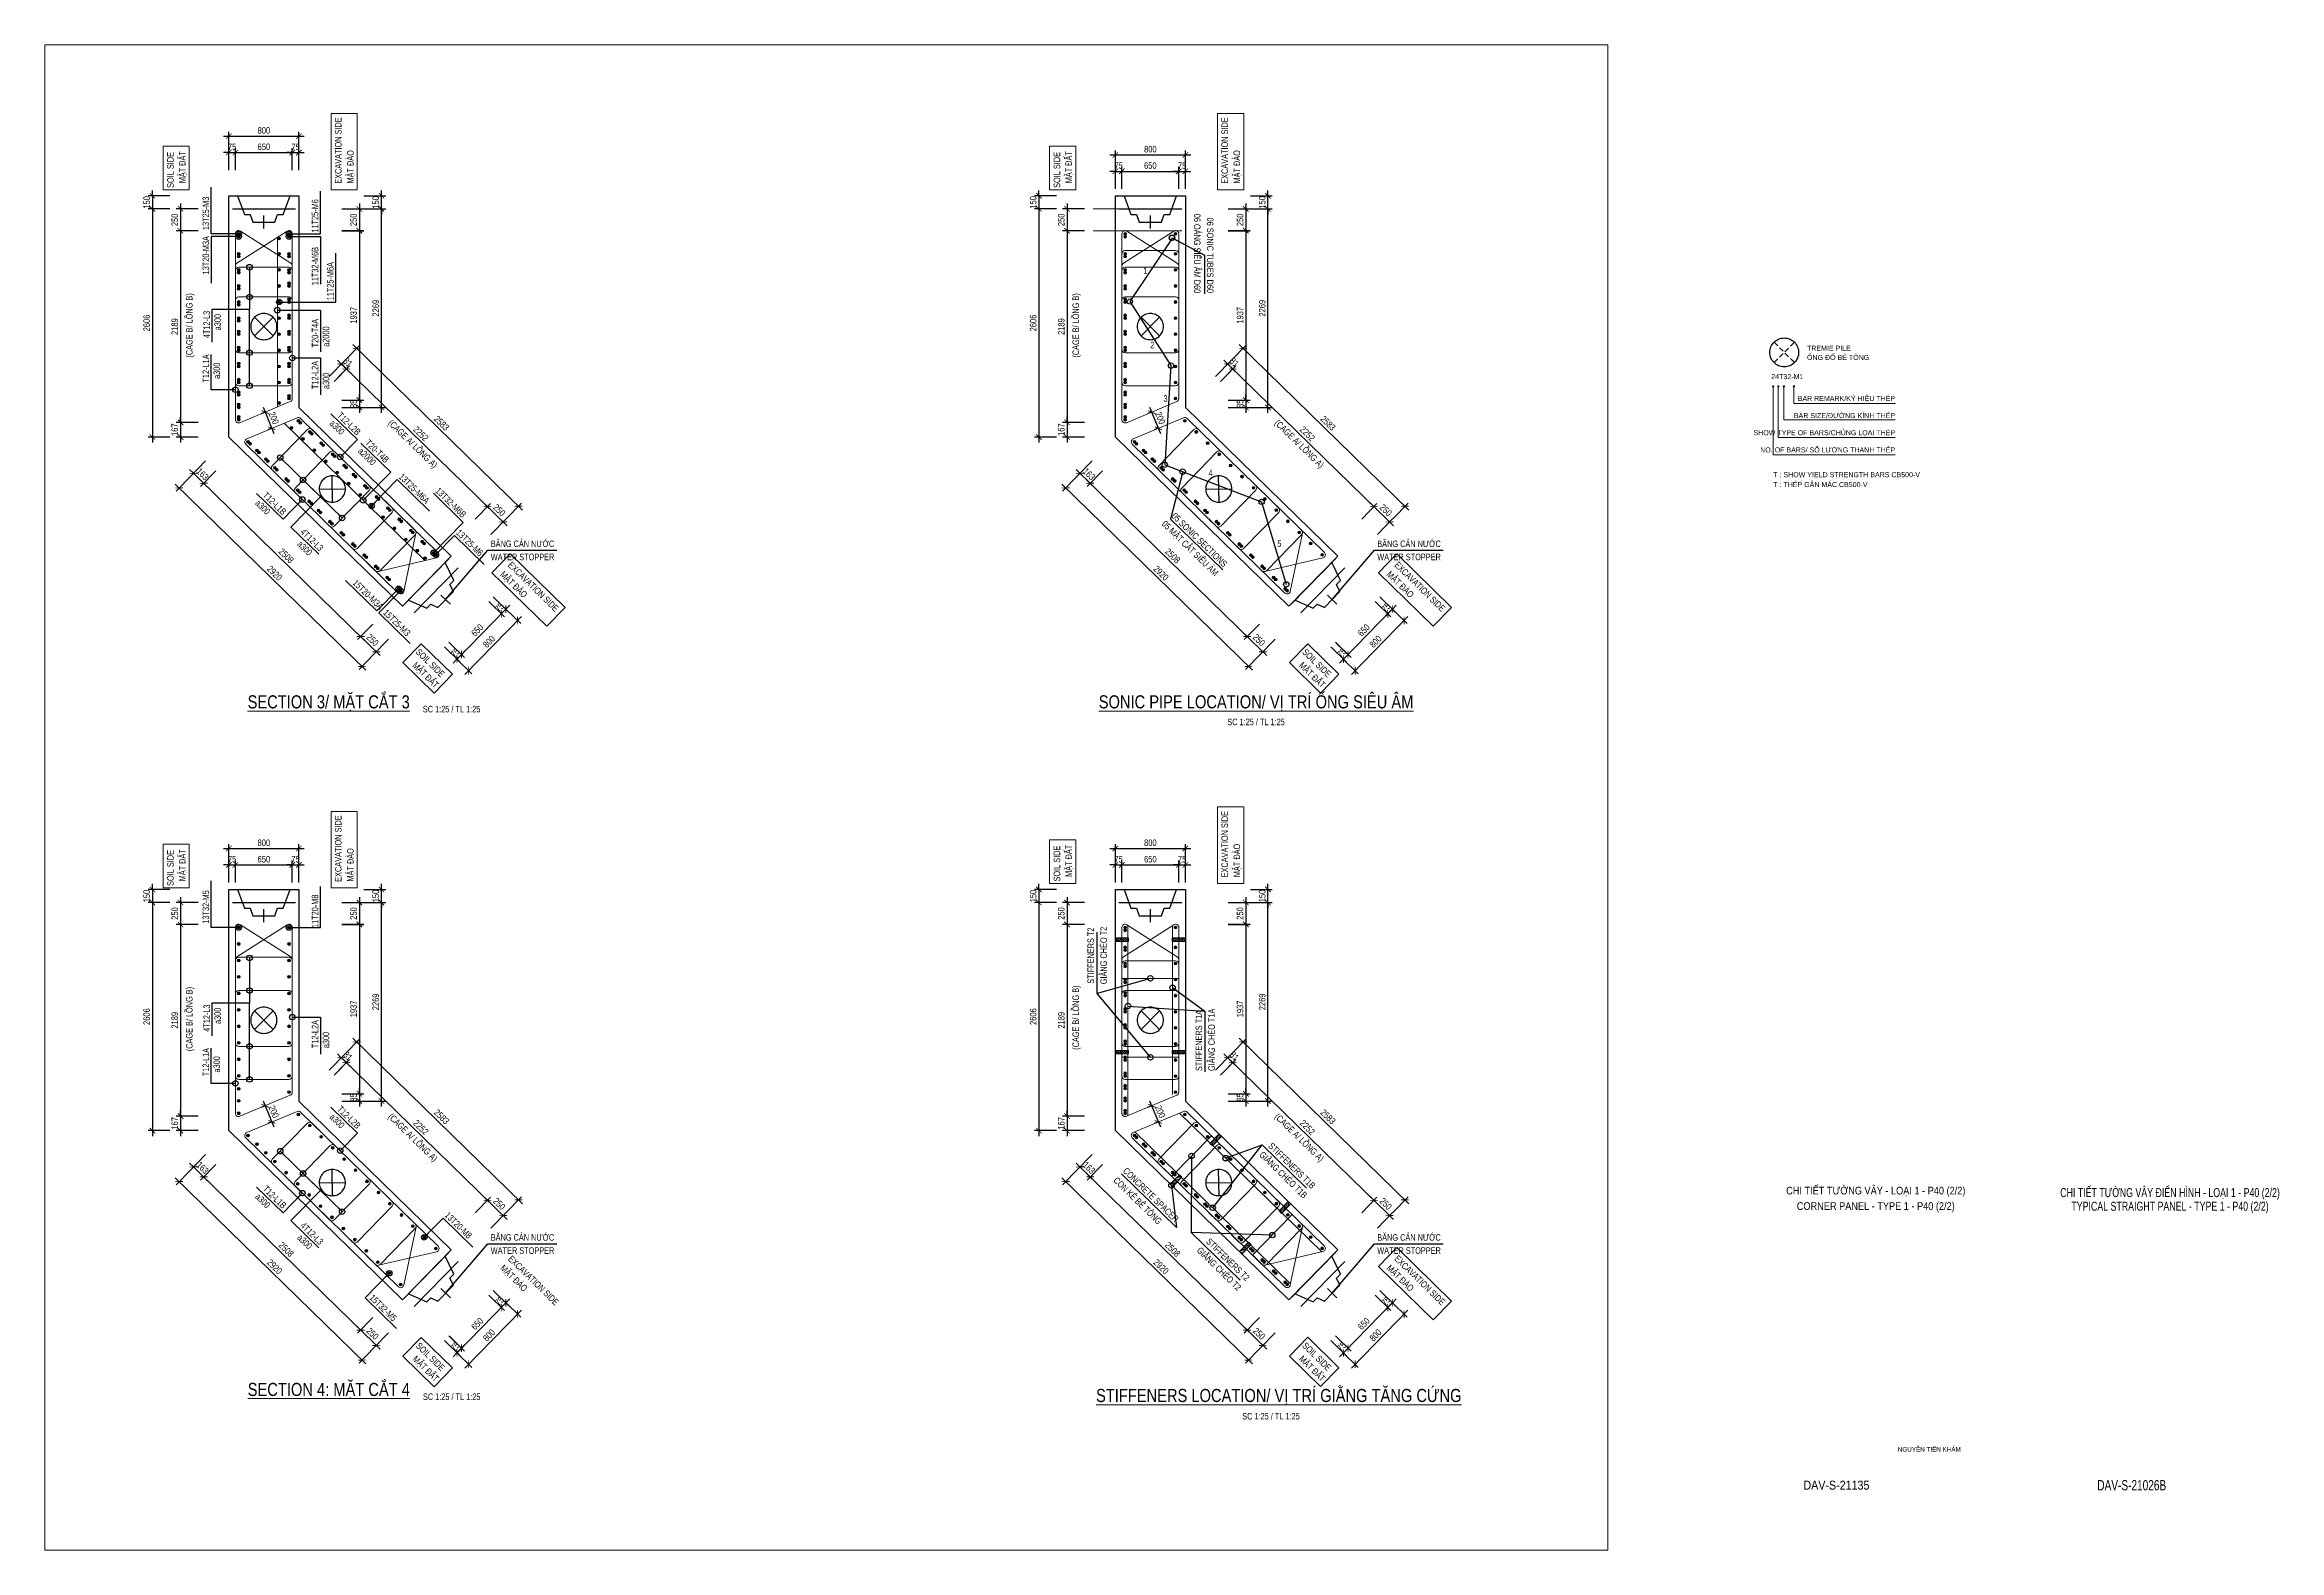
# Paper-space layout 'DAV-S-21135' of a CAD drawing. Header units: millimetres. Extents: x 86 to 954, y -1 to 584.
# The model-space entities are those that its viewports show. They can reach past a viewport. Long polylines and large blocks are cut down to what shows.
import ezdxf
from ezdxf.enums import TextEntityAlignment as Align

# ---------------------------------------------------------------- set-up
doc = ezdxf.new("R2010")
doc.units = ezdxf.units.MM
doc.header["$LTSCALE"] = 1200
doc.header["$PDMODE"] = 35
doc.linetypes.add('CENTER', pattern=[2, 1.25, -0.25, 0.25, -0.25])
doc.linetypes.add('HIDDEN', pattern=[0.375, 0.25, -0.125])
for name, color, linetype in [('0-TITLE', 1, 'Continuous'), ('2', 3, 'Continuous'), ('CDC -TEXT KHUNG', 7, 'Continuous'), ('CDC.04.HIDDEN', 8, 'HIDDEN'), ('CDC.11.NOTE', 8, 'Continuous'), ('CDC_06.TEXT', 2, 'Continuous'), ('MCSA', 5, 'HIDDEN'), ('MIE', 5, 'HIDDEN'), ('S-BAO', 3, 'Continuous')]:
    doc.layers.add(name, color=color, linetype=linetype)
for name, color, linetype, lineweight in [('5', 5, 'Continuous', 13), ('CWS', 8, 'HIDDEN', 9), ('ENOTE', 2, 'Continuous', 15), ('GRID', 74, 'CENTER', 15), ('HIDE', 8, 'HIDDEN', 13), ('K-THUOC', 1, 'Continuous', 18), ('LEADER', 8, 'Continuous', 9), ('MCT', 6, 'Continuous', 20), ('PIPE60', 1, 'Continuous', 25), ('Q-Leader-line', 129, 'Continuous', 9), ('Q-Text', 2, 'Continuous', 5), ('T2HI', 4, 'HIDDEN', 13), ('TEXTEN', 3, 'Continuous', 13), ('TEXTMA', 2, 'Continuous', 13), ('TEXTVN', 2, 'Continuous', 20), ('TIE', 4, 'Continuous', 13)]:
    doc.layers.add(name, color=color, linetype=linetype, lineweight=lineweight)
doc.styles.add('Arial', font='arial.ttf', dxfattribs={"height": 480})
doc.styles.add('BIGTEXT', font='arial.ttf', dxfattribs={"width": 0.8})
doc.styles.add('DB_Arial', font='arial.ttf', dxfattribs={"width": 0.8})
doc.styles.add('DIMTEXT', font='romans.shx', dxfattribs={"width": 0.8})
doc.styles.add('KT CDC', font='arial.ttf', dxfattribs={"width": 0.85, "height": 200})
doc.styles.add('SMTEXT', font='arial.ttf', dxfattribs={"width": 0.75})
doc.dimstyles.new('75', dxfattribs={"dimscale": 75, "dimtxt": 1.4, "dimasz": 1, "dimexe": 1, "dimexo": 0, "dimgap": 0.6, "dimtad": 1, "dimdec": 0, "dimdsep": 46, "dimtxsty": 'DIMTEXT', "dimblk": 'ARCHTICK', "dimcen": 100, "dimdle": 0.2, "dimclrd": 75, "dimclre": 8, "dimclrt": 7, "dimadec": 1, "dimazin": 0, "dimtfac": 1, "dimtdec": 0, "dimtix": 1, "dimtmove": 2, "dimatfit": 3, "dimldrblk": 'ORIGIN', "dimfxl": 7, "dimfxlon": 1, "dimtolj": 1, "dimtzin": 0, "dimarcsym": 1})
doc.dimstyles.new('BSV1-100', dxfattribs={"dimtxt": 300, "dimasz": 250, "dimexe": 200, "dimexo": 0, "dimgap": 108, "dimtad": 1, "dimdec": 0, "dimdsep": 46, "dimtxsty": 'SMTEXT', "dimblk": 'ARCHTICK', "dimcen": 100, "dimdle": 250, "dimclrd": 256, "dimclre": 256, "dimclrt": 1, "dimadec": 0, "dimazin": 0, "dimtfac": 1, "dimtdec": 0, "dimtix": 1, "dimtmove": 2, "dimatfit": 3, "dimfxl": 720, "dimfxlon": 1, "dimtolj": 1, "dimtzin": 0, "dimarcsym": 0})
doc.dimstyles.new('BSV25', dxfattribs={"dimtxt": 300, "dimasz": 250, "dimexe": 200, "dimexo": 0, "dimgap": 108, "dimtad": 1, "dimdec": 0, "dimlfac": 0.25, "dimdsep": 46, "dimtxsty": 'SMTEXT', "dimblk": 'ARCHTICK', "dimcen": 100, "dimdle": 250, "dimclrd": 256, "dimclre": 256, "dimclrt": 2, "dimadec": 0, "dimazin": 0, "dimtfac": 1, "dimtdec": 0, "dimtix": 1, "dimtmove": 2, "dimatfit": 3, "dimfxl": 800, "dimfxlon": 1, "dimtolj": 1, "dimtzin": 0, "dimarcsym": 0})

psp = doc.layouts.new('DAV-S-21135')

# ---------------------------------------------------------------- texts
at = {"layer": 'CDC_06.TEXT', "color": 4, "style": 'BIGTEXT', "width": 0.7}
for s, p in [('CHI TIẾT TƯỜNG VÂY ĐIỂN HÌNH - LOẠI 1 - P40 (2/2)', (911.49, 137.87)), ('TYPICAL STRAIGHT PANEL - TYPE 1 - P40 (2/2)', (911.49, 132.14))]:
    psp.add_text(s, height=3.5, dxfattribs=at).set_placement(p, align=Align.MIDDLE)
at = {"layer": 'CDC_06.TEXT', "color": 2, "linetype": 'ByBlock', "style": 'SMTEXT', "width": 0.7}
psp.add_text('DAV-S-21026B', height=4, dxfattribs=at).set_placement((896.62, 24.19), align=Align.MIDDLE)

msp = doc.modelspace()

# ---------------------------------------------------------------- texts
at = {"layer": 'TEXTEN', "style": 'DB_Arial', "width": 0.8}
for s, rotation, p in [('4T12-L3', 90, (4047591.5, -8422.8, 0)), ('a300', 90, (4048091.5, -8570.2, 0)), ('T20-T4A', 90, (4052546.4, -8790.5, 0)), ('T12-L1A', 90, (4047553.4, -10413.5, 0)), ('T12-L2A', 90, (4052546.4, -10713.2, 0)), ('T12-L2B', 315.707393, (4054302.3, -14137.9, 0)), ('T20-T4B', 315.698694, (4055597.6, -15402, 0)), ('T12-L1B', 315.707393, (4050905, -17783.6, 0)), ('a300', 315.698694, (4052090.6, -19639.9, 0)), ('4T12-L3', 315.698694, (4052596.5, -19434.9, 0)), ('4T12-L3', 90, (4047591.5, -40126.6, 0)), ('a300', 90, (4048091.5, -40273.9, 0)), ('T12-L2A', 90, (4052546.4, -40840.1, 0)), ('T12-L1A', 90, (4047553.4, -42117.2, 0)), ('T12-L2B', 315.707393, (4054302.3, -45841.7, 0)), ('T12-L1B', 315.707393, (4050905, -49487.3, 0)), ('a300', 315.698694, (4052090.6, -51343.6, 0)), ('4T12-L3', 315.698694, (4052596.5, -51138.7, 0))]:
    msp.add_text(s, height=300, rotation=rotation, dxfattribs=at).set_placement(p, align=Align.RIGHT)
for s, rotation, p in [('a2000', 90, (4053046.4, -10067.5, 0)), ('a300', 90, (4048053.4, -11533.5, 0)), ('a300', 90, (4053046.4, -11997.8, 0)), ('a300', 315.707393, (4053033.7, -13598.8, 0)), ('a2000', 315.698694, (4054334.5, -14867.9, 0)), ('a300', 315.707393, (4049636.4, -17244.4, 0)), ('a300', 90, (4053046.4, -42124.6, 0)), ('a300', 90, (4048053.4, -43237.2, 0)), ('a300', 315.707393, (4053033.7, -45302.5, 0)), ('a300', 315.707393, (4049636.4, -48948.2, 0))]:
    msp.add_text(s, height=300, rotation=rotation, dxfattribs=at).set_placement(p)
at = {"layer": 'TEXTMA', "style": 'DB_Arial', "width": 0.8}
for s, rotation, p in [('13T25-M3', 90, (4047553.4, -4729.4, 0)), ('11T25-M6', 90, (4052546.4, -4847.4, 0)), ('13T20-M3A', 90, (4047553.4, -6757.4, 0)), ('11T32-M6B', 90, (4052546.4, -7254.1, 0)), ('11T25-M6A', 90, (4053242.3, -7943.4, 0)), ('13T25-M6A', 315.709241, (4056196.4, -16044.1, 0)), ('13T32-M6B', 315.709241, (4057870.9, -16684.1, 0)), ('13T25-M6', 315.709241, (4058811, -18595.7, 0)), ('BĂNG CẢN NƯỚC', 360, (4060427.6, -19221.6)), ('BĂNG CẢN NƯỚC', 360, (4100944.5, -19221.6)), ('WATER STOPPER', 360, (4060427.6, -19821.6)), ('WATER STOPPER', 360, (4100944.5, -19821.6)), ('15T20-M3A', 315.772806, (4054086.2, -20892, 0)), ('15T25-M3', 315.698694, (4055483.8, -22252.7, 0)), ('13T32-M5', 90, (4047553.4, -36433.1, 0)), ('11T20-M8', 90, (4052546.4, -36632.1, 0)), ('13T20-M8', 315.709241, (4058293.7, -49794.6, 0)), ('BĂNG CẢN NƯỚC', 360, (4060427.2, -50924.9)), ('BĂNG CẢN NƯỚC', 360, (4100944.5, -50925.4)), ('WATER STOPPER', 360, (4060427.2, -51524.9)), ('WATER STOPPER', 360, (4100944.5, -51525.4)), ('15T32-M5', 315.709241, (4054853.9, -53568, 0))]:
    msp.add_text(s, height=300, rotation=rotation, dxfattribs=at).set_placement(p)
at = {"layer": 'TEXTVN', "style": 'DB_Arial', "width": 0.8}
for s, rotation, p in [('EXCAVATION SIDE', 90, (4053605.2, -2614.3, 0)), ('EXCAVATION SIDE', 90, (4094122, -2614.3, 0)), ('MẶT ĐẤT', 90, (4046475.1, -2594.2, 0)), ('MẶT ĐÀO', 90, (4054157.8, -2604.5, 0)), ('MẶT ĐẤT', 90, (4086992, -2594.2, 0)), ('MẶT ĐÀO', 90, (4094674.7, -2604.5, 0)), ('(CAGE B/ LỒNG B)', 90, (4046796.6, -10561.9, 0)), ('(CAGE B/ LỒNG B)', 90, (4087313.5, -10561.9, 0)), ('(CAGE A/ LỒNG A)', 315.698411, (4055708.2, -13581, 0)), ('(CAGE A/ LỒNG A)', 315.698411, (4096225.1, -13581, 0)), ('MẶT ĐÀO', 315.675613, (4060828.5, -20501.8, 0)), ('EXCAVATION SIDE', 315.675613, (4061183.5, -20075.3, 0)), ('MẶT ĐÀO', 315.675613, (4101345.4, -20501.8, 0)), ('EXCAVATION SIDE', 315.675613, (4101700.4, -20075.3, 0)), ('MẶT ĐẤT', 315.675613, (4056823.4, -24659.6, 0)), ('MẶT ĐẤT', 315.675613, (4097340.3, -24659.6, 0)), ('EXCAVATION SIDE', 90, (4053605.2, -34519.7, 0)), ('EXCAVATION SIDE', 90, (4094122, -34318, 0)), ('MẶT ĐẤT', 90, (4046475.1, -34499.6, 0)), ('MẶT ĐÀO', 90, (4054157.8, -34509.9, 0)), ('MẶT ĐẤT', 90, (4086992, -34298, 0)), ('MẶT ĐÀO', 90, (4094674.7, -34308.2, 0)), ('(CAGE B/ LỒNG B)', 90, (4046796.6, -42265.6, 0)), ('(CAGE B/ LỒNG B)', 90, (4087313.5, -42200.2, 0)), ('(CAGE A/ LỒNG A)', 315.698411, (4055708.2, -45284.8, 0)), ('(CAGE A/ LỒNG A)', 315.698411, (4096225.1, -45284.8, 0)), ('MẶT ĐÀO', 315.675613, (4060834.1, -52211, 0)), ('EXCAVATION SIDE', 315.675613, (4061189.1, -51784.5, 0)), ('MẶT ĐÀO', 315.675613, (4101345.4, -52205.5, 0)), ('EXCAVATION SIDE', 315.675613, (4101700.4, -51779, 0)), ('MẶT ĐẤT', 315.675613, (4097340.3, -56363.4, 0)), ('MẶT ĐẤT', 315.675613, (4056829, -56368.8, 0))]:
    msp.add_text(s, height=300, rotation=rotation, dxfattribs=at).set_placement(p)
for rotation, p in [(90, (4045936.1, -1162.2)), (90, (4086453, -1162.2)), (315.675613, (4058144.4, -25196.3)), (315.675613, (4098661.3, -25196.3)), (90, (4045936.1, -33067.6, 0)), (90, (4086453, -32866)), (315.675613, (4058150, -56905.6)), (315.675613, (4098661.3, -56900.1))]:
    msp.add_text('SOIL SIDE', height=300, rotation=rotation, dxfattribs=at).set_placement(p, align=Align.RIGHT)
at = {"layer": 'TEXTVN', "lineweight": 20, "style": 'DB_Arial', "width": 0.8}
for s, rotation, p in [('06 OÁNG SIÊU ÂM D60', 270, (4092565.5, -7619.1, 0)), ('06 SONIC TUBES D60', 270, (4093158.4, -7608.7, 0)), ('05 MẶT CẮT SIÊU ÂM', 315.733538, (4093505.2, -20575.7, 0)), ('05 SONIC SECTIONS', 315.733538, (4093907.6, -20162.9, 0))]:
    msp.add_text(s, height=300, rotation=rotation, dxfattribs=at).set_placement(p, align=Align.RIGHT)
at = {"layer": 'TEXTVN', "style": 'DB_Arial', "width": 0.8}
for s, p in [('1', (4090343.8, -6743, 0)), ('2', (4090659.6, -10136.2, 0)), ('3', (4091265, -12579.2, 0)), ('4', (4093331, -15976.2, 0)), ('5', (4096471.8, -19208.1, 0))]:
    msp.add_text(s, height=300, rotation=360, dxfattribs=at).set_placement(p, align=Align.CENTER)
at = {"layer": 'TEXTVN', "lineweight": 20, "style": 'DB_Arial', "width": 0.8}
for s, p in [('%%USECTION 3/ MẶT CẮT 3', (4056726.7, -26595.5)), ('%%USECTION 4: MẶT CẮT 4', (4056732.3, -58023.1))]:
    msp.add_text(s, height=600, dxfattribs=at).set_placement(p, align=Align.RIGHT)
for p in [(4057321.8, -26777.8), (4057327.4, -58205.3)]:
    msp.add_text('SC 1:25 / TL 1:25', height=300, dxfattribs=at).set_placement(p)
for s, height, p in [('%%USONIC PIPE LOCATION/ VỊ TRÍ ỐNG SIÊU ÂM', 600, (4095404.9, -26595.5)), ('SC 1:25 / TL 1:25', 300, (4095404.9, -27361.8)), ('%%USTIFFENERS LOCATION/ VỊ TRÍ GIẰNG TĂNG CỨNG', 600, (4096443.3, -58299.3)), ('SC 1:25 / TL 1:25', 300, (4096086.8, -59096.1))]:
    msp.add_text(s, height=height, dxfattribs=at).set_placement(p, align=Align.CENTER)
for s, rotation, p in [('STIFFENERS T2', 90, (4087999.8, -39179.1, 0)), ('GIẰNG CHÉO T2', 90, (4088588.6, -39202.1, 0)), ('STIFFENERS T1A', 90, (4092940.5, -43168.3, 0)), ('GIẰNG CHÉO T1A', 90, (4093519.7, -43168.3, 0)), ('GIẰNG CHÉO T1B', 315.698694, (4095527.4, -47027.9, 0)), ('STIFFENERS T1B', 315.698694, (4095938.1, -46628.3, 0)), (' CONCRETE SPACER', 315.698694, (4089225, -47699.4, 0)), ('CON KÊ BÊ TÔNG', 315.698694, (4088855.3, -48196.9, 0)), ('STIFFENERS T2', 315.733538, (4093093.9, -50996.1, 0)), ('GIẰNG CHÉO T2', 315.733538, (4092666.6, -51401.7, 0))]:
    msp.add_text(s, height=300, rotation=rotation, dxfattribs=at).set_placement(p)

# ---------------------------------------------------------------- blocks, each defined once
blk = doc.blocks.new('_ArchTick')
at = {"color": 0, "linetype": 'ByBlock', "const_width": 0.15}
blk.add_lwpolyline([(-0.5, -0.5), (0.5, 0.5)], dxfattribs=at)
blk = doc.blocks.new('_Origin')
at = {"color": 0, "linetype": 'ByBlock', "lineweight": -2}
blk.add_line((0, 0), (-1, 0), dxfattribs=at)
blk.add_circle((0, 0), 0.5, dxfattribs=at)
blk = doc.blocks.new('*U1928')
at = {"layer": 'CDC -TEXT KHUNG', "color": 6, "width": 0.85}
for tag, height, style, p in [('TEN_BV_V', 3, 'SMTEXT', (-50.06, 121.5)), ('TEN_BV_E', 3, 'Arial', (-50.06, 115.5)), ('SH_BV', 3.5, 'Arial', (-65.35, 7.06))]:
    blk.add_attdef(tag, text='', height=height, dxfattribs=dict(at, style=style)).set_placement(p, align=Align.MIDDLE_CENTER)
blk = doc.blocks.new('mct1')
at = {"lineweight": 9}
h = blk.add_hatch(color=256, dxfattribs=at)
h.dxf.hatch_style = 1
h.paths.add_polyline_path([(-16, 0, 1), (16, 0, 1)])
blk.add_circle((0, 0), 16, dxfattribs=at)
blk = doc.blocks.new('*D1289')
at = {"layer": 'Defpoints', "color": 0, "transparency": 16777216}
for p in [(4060580, -21532), (4061653, -22580), (4058344, -23821)]:
    blk.add_point(p, dxfattribs=at)
at = {"layer": 'K-THUOC', "lineweight": -2, "transparency": 16777216}
for p, q in [((4059242, -25048), (4061827, -22401)), ((4061080, -22021), (4061796, -22720)), ((4058844, -24310), (4059560, -25009))]:
    blk.add_line(p, q, dxfattribs=at)
at = {"layer": 'K-THUOC', "lineweight": -2, "transparency": 16777216, "xscale": 250, "yscale": 250, "zscale": 250}
for p, rotation in [((4061653, -22580), 45.67561253393799), ((4059417, -24869), 225.675612533938)]:
    blk.add_blockref('_ArchTick', p, dxfattribs=dict(at, rotation=rotation))
at = {"layer": 'K-THUOC', "color": 2, "transparency": 16777216, "insert": (4060348, -23542), "char_height": 300, "attachment_point": 5, "rotation": 45.67561, "style": 'SMTEXT'}
blk.add_mtext('\\A1;800', dxfattribs=at)
blk = doc.blocks.new('*D1290')
at = {"layer": 'Defpoints', "color": 0, "transparency": 16777216}
for p in [(4058087, -23571), (4058553, -23607), (4059090, -24131)]:
    blk.add_point(p, dxfattribs=at)
at = {"layer": 'K-THUOC', "lineweight": -2, "transparency": 16777216}
for p, q in [((4058308, -23786), (4059023, -24485)), ((4058553, -23607), (4059233, -24270)), ((4058880, -24345), (4058706, -24524)), ((4058880, -24345), (4059090, -24131)), ((4059090, -24131), (4059264, -23952))]:
    blk.add_line(p, q, dxfattribs=at)
at = {"layer": 'K-THUOC', "lineweight": -2, "transparency": 16777216, "xscale": 250, "yscale": 250, "zscale": 250}
for p, rotation in [((4058880, -24345), 45.67561253393792), ((4059090, -24131), 225.675612533938)]:
    blk.add_blockref('_ArchTick', p, dxfattribs=dict(at, rotation=rotation))
at = {"layer": 'K-THUOC', "color": 2, "transparency": 16777216, "insert": (4058799, -24056), "char_height": 300, "attachment_point": 5, "rotation": 45.67561, "style": 'SMTEXT'}
blk.add_mtext('\\A1;75', dxfattribs=at)
blk = doc.blocks.new('*D1291')
at = {"layer": 'Defpoints', "color": 0, "transparency": 16777216}
for p in [(4060114, -21496), (4060906, -22271), (4058297, -23356)]:
    blk.add_point(p, dxfattribs=at)
at = {"layer": 'K-THUOC', "lineweight": -2, "transparency": 16777216}
for p, q in [((4058915, -24309), (4061081, -22092)), ((4060334, -21712), (4061050, -22410)), ((4058517, -23572), (4059233, -24270))]:
    blk.add_line(p, q, dxfattribs=at)
at = {"layer": 'K-THUOC', "lineweight": -2, "transparency": 16777216, "xscale": 250, "yscale": 250, "zscale": 250}
for p, rotation in [((4060906, -22271), 45.67561253393799), ((4059090, -24131), 225.675612533938)]:
    blk.add_blockref('_ArchTick', p, dxfattribs=dict(at, rotation=rotation))
at = {"layer": 'K-THUOC', "color": 2, "transparency": 16777216, "insert": (4059811, -23018), "char_height": 300, "attachment_point": 5, "rotation": 45.67561, "style": 'SMTEXT'}
blk.add_mtext('\\A1;650', dxfattribs=at)
blk = doc.blocks.new('*D1292')
at = {"layer": 'Defpoints', "color": 0, "transparency": 16777216}
for p in [(4060323, -21282), (4060114, -21496), (4061116, -22056)]:
    blk.add_point(p, dxfattribs=at)
at = {"layer": 'K-THUOC', "lineweight": -2, "transparency": 16777216}
for p, q in [((4060334, -21712), (4061050, -22410)), ((4060544, -21497), (4061259, -22196)), ((4060906, -22271), (4060732, -22449)), ((4060906, -22271), (4061116, -22056)), ((4061116, -22056), (4061291, -21877))]:
    blk.add_line(p, q, dxfattribs=at)
at = {"layer": 'K-THUOC', "lineweight": -2, "transparency": 16777216, "xscale": 250, "yscale": 250, "zscale": 250}
for p, rotation in [((4060906, -22271), 45.67561253393792), ((4061116, -22056), 225.675612533938)]:
    blk.add_blockref('_ArchTick', p, dxfattribs=dict(at, rotation=rotation))
at = {"layer": 'K-THUOC', "color": 2, "transparency": 16777216, "insert": (4060825, -21981), "char_height": 300, "attachment_point": 5, "rotation": 45.67561, "style": 'SMTEXT'}
blk.add_mtext('\\A1;75', dxfattribs=at)
blk = doc.blocks.new('*D1293')
at = {"layer": 'Defpoints', "color": 0, "transparency": 16777216}
for p in [(4051656, -439), (4048456, -3155), (4051656, -3155)]:
    blk.add_point(p, dxfattribs=at)
at = {"layer": 'K-THUOC', "lineweight": -2, "transparency": 16777216}
for p, q in [((4048206, -439), (4051906, -439)), ((4048456, -1239), (4048456, -239)), ((4051656, -1239), (4051656, -239))]:
    blk.add_line(p, q, dxfattribs=at)
at = {"layer": 'K-THUOC', "lineweight": -2, "transparency": 16777216, "xscale": 250, "yscale": 250, "zscale": 250, "rotation": 180}
blk.add_blockref('_ArchTick', (4048456, -439), dxfattribs=at)
at = {"layer": 'K-THUOC', "lineweight": -2, "transparency": 16777216, "xscale": 250, "yscale": 250, "zscale": 250}
blk.add_blockref('_ArchTick', (4051656, -439), dxfattribs=at)
at = {"layer": 'K-THUOC', "color": 2, "transparency": 16777216, "insert": (4050056, -178), "char_height": 300, "attachment_point": 5, "style": 'SMTEXT'}
blk.add_mtext('\\A1;800', dxfattribs=at)
blk = doc.blocks.new('*D1294')
at = {"layer": 'Defpoints', "color": 0, "transparency": 16777216}
for p in [(4048756, -1189), (4048456, -3155), (4048756, -3155)]:
    blk.add_point(p, dxfattribs=at)
at = {"layer": 'K-THUOC', "lineweight": -2, "transparency": 16777216}
for p, q in [((4048456, -1989), (4048456, -989)), ((4048756, -1989), (4048756, -989)), ((4048456, -1189), (4048206, -1189)), ((4048456, -1189), (4048756, -1189)), ((4048756, -1189), (4049006, -1189))]:
    blk.add_line(p, q, dxfattribs=at)
at = {"layer": 'K-THUOC', "lineweight": -2, "transparency": 16777216, "xscale": 250, "yscale": 250, "zscale": 250}
blk.add_blockref('_ArchTick', (4048456, -1189), dxfattribs=at)
at = {"layer": 'K-THUOC', "lineweight": -2, "transparency": 16777216, "xscale": 250, "yscale": 250, "zscale": 250, "rotation": 180}
blk.add_blockref('_ArchTick', (4048756, -1189), dxfattribs=at)
at = {"layer": 'K-THUOC', "color": 2, "transparency": 16777216, "insert": (4048606, -928), "char_height": 300, "attachment_point": 5, "style": 'SMTEXT'}
blk.add_mtext('\\A1;75', dxfattribs=at)
blk = doc.blocks.new('*D1295')
at = {"layer": 'Defpoints', "color": 0, "transparency": 16777216}
for p in [(4051356, -1189), (4048756, -3155), (4051356, -3155)]:
    blk.add_point(p, dxfattribs=at)
at = {"layer": 'K-THUOC', "lineweight": -2, "transparency": 16777216}
for p, q in [((4048756, -1989), (4048756, -989)), ((4051356, -1989), (4051356, -989)), ((4048506, -1189), (4051606, -1189))]:
    blk.add_line(p, q, dxfattribs=at)
at = {"layer": 'K-THUOC', "lineweight": -2, "transparency": 16777216, "xscale": 250, "yscale": 250, "zscale": 250, "rotation": 180}
blk.add_blockref('_ArchTick', (4048756, -1189), dxfattribs=at)
at = {"layer": 'K-THUOC', "lineweight": -2, "transparency": 16777216, "xscale": 250, "yscale": 250, "zscale": 250}
blk.add_blockref('_ArchTick', (4051356, -1189), dxfattribs=at)
at = {"layer": 'K-THUOC', "color": 2, "transparency": 16777216, "insert": (4050056, -928), "char_height": 300, "attachment_point": 5, "style": 'SMTEXT'}
blk.add_mtext('\\A1;650', dxfattribs=at)
blk = doc.blocks.new('*D1296')
at = {"layer": 'Defpoints', "color": 0, "transparency": 16777216}
for p in [(4051656, -1189), (4051356, -3155), (4051656, -3155)]:
    blk.add_point(p, dxfattribs=at)
at = {"layer": 'K-THUOC', "lineweight": -2, "transparency": 16777216}
for p, q in [((4051356, -1989), (4051356, -989)), ((4051656, -1989), (4051656, -989)), ((4051356, -1189), (4051106, -1189)), ((4051356, -1189), (4051656, -1189)), ((4051656, -1189), (4051906, -1189))]:
    blk.add_line(p, q, dxfattribs=at)
at = {"layer": 'K-THUOC', "lineweight": -2, "transparency": 16777216, "xscale": 250, "yscale": 250, "zscale": 250}
blk.add_blockref('_ArchTick', (4051356, -1189), dxfattribs=at)
at = {"layer": 'K-THUOC', "lineweight": -2, "transparency": 16777216, "xscale": 250, "yscale": 250, "zscale": 250, "rotation": 180}
blk.add_blockref('_ArchTick', (4051656, -1189), dxfattribs=at)
at = {"layer": 'K-THUOC', "color": 2, "transparency": 16777216, "insert": (4051506, -928), "char_height": 300, "attachment_point": 5, "style": 'SMTEXT'}
blk.add_mtext('\\A1;75', dxfattribs=at)
blk = doc.blocks.new('tremie')
at = {"layer": 'MIE', "color": 74, "ltscale": 1000}
for p, q in [((424, -424), (-424, 424)), ((424, 424), (-424, -424))]:
    blk.add_line(p, q, dxfattribs=at)
at = {"layer": 'MIE', "ltscale": 500}
blk.add_circle((0, 0), 600, dxfattribs=at)
blk = doc.blocks.new('cws800')
at = {"layer": 'CDC.04.HIDDEN'}
for p, q in [((-600, 1440), (-600, -1440)), ((0, 1440), (0, -1440))]:
    blk.add_line(p, q, dxfattribs=at)
for points in [[(0, 1200), (-860, 888), (-860, 627), (-1200, 507), (-1200, -507), (-860, -627), (-860, -888), (0, -1200)], [(-1500, 0), (-900, 0)]]:
    blk.add_lwpolyline(points, dxfattribs=at)
blk = doc.blocks.new('*D1297')
at = {"layer": 'Defpoints', "color": 0, "transparency": 16777216}
for p in [(4092013, -3766), (4095948, -3766), (4092173, -12842)]:
    blk.add_point(p, dxfattribs=at)
at = {"layer": 'K-THUOC', "lineweight": -2, "transparency": 16777216}
for p, q in [((4095148, -3766), (4096148, -3766)), ((4095948, -13092), (4095948, -3516)), ((4095148, -12842), (4096148, -12842))]:
    blk.add_line(p, q, dxfattribs=at)
at = {"layer": 'K-THUOC', "lineweight": -2, "transparency": 16777216, "xscale": 250, "yscale": 250, "zscale": 250}
for p, rotation in [((4095948, -3766), 90), ((4095948, -12842), 270)]:
    blk.add_blockref('_ArchTick', p, dxfattribs=dict(at, rotation=rotation))
at = {"layer": 'K-THUOC', "color": 2, "transparency": 16777216, "insert": (4095687, -8304), "char_height": 300, "attachment_point": 5, "rotation": 90, "style": 'SMTEXT'}
blk.add_mtext('\\A1;2269', dxfattribs=at)
blk = doc.blocks.new('*D1298')
at = {"layer": 'Defpoints', "color": 0, "transparency": 16777216}
for p in [(4092013, -3766), (4092173, -3166), (4095948, -3166)]:
    blk.add_point(p, dxfattribs=at)
at = {"layer": 'K-THUOC', "lineweight": -2, "transparency": 16777216}
for p, q in [((4095948, -3166), (4095948, -2916)), ((4095148, -3166), (4096148, -3166)), ((4095148, -3766), (4096148, -3766)), ((4095948, -3766), (4095948, -3166)), ((4095948, -3766), (4095948, -4016))]:
    blk.add_line(p, q, dxfattribs=at)
at = {"layer": 'K-THUOC', "lineweight": -2, "transparency": 16777216, "xscale": 250, "yscale": 250, "zscale": 250}
for p, rotation in [((4095948, -3166), 270), ((4095948, -3766), 90)]:
    blk.add_blockref('_ArchTick', p, dxfattribs=dict(at, rotation=rotation))
at = {"layer": 'K-THUOC', "color": 2, "transparency": 16777216, "insert": (4095687, -3466), "char_height": 300, "attachment_point": 5, "rotation": 90, "style": 'SMTEXT'}
blk.add_mtext('\\A1;150', dxfattribs=at)
blk = doc.blocks.new('*D1299')
at = {"layer": 'Defpoints', "color": 0, "transparency": 16777216}
for p in [(4085480, -3766), (4090573, -3166), (4090573, -3766)]:
    blk.add_point(p, dxfattribs=at)
at = {"layer": 'K-THUOC', "lineweight": -2, "transparency": 16777216}
for p, q in [((4085480, -3166), (4085480, -2916)), ((4086280, -3166), (4085280, -3166)), ((4086280, -3766), (4085280, -3766)), ((4085480, -3166), (4085480, -3766)), ((4085480, -3766), (4085480, -4016))]:
    blk.add_line(p, q, dxfattribs=at)
at = {"layer": 'K-THUOC', "lineweight": -2, "transparency": 16777216, "xscale": 250, "yscale": 250, "zscale": 250}
for p, rotation in [((4085480, -3166), 270), ((4085480, -3766), 90)]:
    blk.add_blockref('_ArchTick', p, dxfattribs=dict(at, rotation=rotation))
at = {"layer": 'K-THUOC', "color": 2, "transparency": 16777216, "insert": (4085218, -3466), "char_height": 300, "attachment_point": 5, "rotation": 90, "style": 'SMTEXT'}
blk.add_mtext('\\A1;150', dxfattribs=at)
blk = doc.blocks.new('*D1300')
at = {"layer": 'Defpoints', "color": 0, "transparency": 16777216}
for p in [(4092013, -3766), (4092013, -4766), (4094937, -4766)]:
    blk.add_point(p, dxfattribs=at)
at = {"layer": 'K-THUOC', "lineweight": -2, "transparency": 16777216}
for p, q in [((4094137, -3766), (4095137, -3766)), ((4094937, -3516), (4094937, -5016)), ((4094137, -4766), (4095137, -4766))]:
    blk.add_line(p, q, dxfattribs=at)
at = {"layer": 'K-THUOC', "lineweight": -2, "transparency": 16777216, "xscale": 250, "yscale": 250, "zscale": 250}
for p, rotation in [((4094937, -3766), 90), ((4094937, -4766), 270)]:
    blk.add_blockref('_ArchTick', p, dxfattribs=dict(at, rotation=rotation))
at = {"layer": 'K-THUOC', "color": 2, "transparency": 16777216, "insert": (4094676, -4266), "char_height": 300, "attachment_point": 5, "rotation": 90, "style": 'SMTEXT'}
blk.add_mtext('\\A1;250', dxfattribs=at)
blk = doc.blocks.new('*D1301')
at = {"layer": 'Defpoints', "color": 0, "transparency": 16777216}
for p in [(4092013, -4755), (4091857, -12502), (4094937, -12502)]:
    blk.add_point(p, dxfattribs=at)
at = {"layer": 'K-THUOC', "lineweight": -2, "transparency": 16777216}
for p, q in [((4094137, -4755), (4095137, -4755)), ((4094937, -4505), (4094937, -12752)), ((4094137, -12502), (4095137, -12502))]:
    blk.add_line(p, q, dxfattribs=at)
at = {"layer": 'K-THUOC', "lineweight": -2, "transparency": 16777216, "xscale": 250, "yscale": 250, "zscale": 250}
for p, rotation in [((4094937, -4755), 90), ((4094937, -12502), 270)]:
    blk.add_blockref('_ArchTick', p, dxfattribs=dict(at, rotation=rotation))
at = {"layer": 'K-THUOC', "color": 2, "transparency": 16777216, "insert": (4094676, -8628), "char_height": 300, "attachment_point": 5, "rotation": 90, "style": 'SMTEXT'}
blk.add_mtext('\\A1;1937', dxfattribs=at)
blk = doc.blocks.new('*D1344')
at = {"layer": 'Defpoints', "color": 0, "transparency": 16777216}
for p in [(4091856, -12504), (4092173, -12842), (4094937, -12842)]:
    blk.add_point(p, dxfattribs=at)
at = {"layer": 'K-THUOC', "lineweight": -2, "transparency": 16777216}
for p, q in [((4094937, -12504), (4094937, -12254)), ((4094137, -12504), (4095137, -12504)), ((4094137, -12842), (4095137, -12842)), ((4094937, -12504), (4094937, -12842)), ((4094937, -12842), (4094937, -13092))]:
    blk.add_line(p, q, dxfattribs=at)
at = {"layer": 'K-THUOC', "lineweight": -2, "transparency": 16777216, "xscale": 250, "yscale": 250, "zscale": 250}
for p, rotation in [((4094937, -12504), 270), ((4094937, -12842), 90)]:
    blk.add_blockref('_ArchTick', p, dxfattribs=dict(at, rotation=rotation))
at = {"layer": 'K-THUOC', "color": 2, "transparency": 16777216, "insert": (4094676, -12673), "char_height": 300, "attachment_point": 5, "rotation": 90, "style": 'SMTEXT'}
blk.add_mtext('\\A1;85', dxfattribs=at)
blk = doc.blocks.new('*D1302')
at = {"layer": 'Defpoints', "color": 0, "transparency": 16777216}
for p in [(4089132, -3766), (4086764, -4766), (4088973, -4766)]:
    blk.add_point(p, dxfattribs=at)
at = {"layer": 'K-THUOC', "lineweight": -2, "transparency": 16777216}
for p, q in [((4087564, -3766), (4086564, -3766)), ((4086764, -3516), (4086764, -5016)), ((4087564, -4766), (4086564, -4766))]:
    blk.add_line(p, q, dxfattribs=at)
at = {"layer": 'K-THUOC', "lineweight": -2, "transparency": 16777216, "xscale": 250, "yscale": 250, "zscale": 250}
for p, rotation in [((4086764, -3766), 90), ((4086764, -4766), 270)]:
    blk.add_blockref('_ArchTick', p, dxfattribs=dict(at, rotation=rotation))
at = {"layer": 'K-THUOC', "color": 2, "transparency": 16777216, "insert": (4086503, -4266), "char_height": 300, "attachment_point": 5, "rotation": 90, "style": 'SMTEXT'}
blk.add_mtext('\\A1;250', dxfattribs=at)
blk = doc.blocks.new('*D1303')
at = {"layer": 'Defpoints', "color": 0, "transparency": 16777216}
for p in [(4088973, -4766), (4086764, -13522), (4088973, -13522)]:
    blk.add_point(p, dxfattribs=at)
at = {"layer": 'K-THUOC', "lineweight": -2, "transparency": 16777216}
for p, q in [((4087564, -4766), (4086564, -4766)), ((4086764, -4516), (4086764, -13772)), ((4087564, -13522), (4086564, -13522))]:
    blk.add_line(p, q, dxfattribs=at)
at = {"layer": 'K-THUOC', "lineweight": -2, "transparency": 16777216, "xscale": 250, "yscale": 250, "zscale": 250}
for p, rotation in [((4086764, -4766), 90), ((4086764, -13522), 270)]:
    blk.add_blockref('_ArchTick', p, dxfattribs=dict(at, rotation=rotation))
at = {"layer": 'K-THUOC', "color": 2, "transparency": 16777216, "insert": (4086503, -9144), "char_height": 300, "attachment_point": 5, "rotation": 90, "style": 'SMTEXT'}
blk.add_mtext('\\A1;2189', dxfattribs=at)
blk = doc.blocks.new('*D1304')
at = {"layer": 'Defpoints', "color": 0, "transparency": 16777216}
for p in [(4089444, -14641), (4096622, -21647), (4094999, -23309)]:
    blk.add_point(p, dxfattribs=at)
at = {"layer": 'K-THUOC', "lineweight": -2, "transparency": 16777216}
for p, q in [((4087642, -16129), (4095178, -23484)), ((4088380, -15731), (4087681, -16447)), ((4095558, -22737), (4094860, -23452))]:
    blk.add_line(p, q, dxfattribs=at)
at = {"layer": 'K-THUOC', "lineweight": -2, "transparency": 16777216, "xscale": 250, "yscale": 250, "zscale": 250}
for p, rotation in [((4087821, -16304), 135.6984109421145), ((4094999, -23309), 315.6984109421145)]:
    blk.add_blockref('_ArchTick', p, dxfattribs=dict(at, rotation=rotation))
at = {"layer": 'K-THUOC', "color": 2, "transparency": 16777216, "insert": (4091593, -19620), "char_height": 300, "attachment_point": 5, "rotation": 315.69841, "style": 'SMTEXT'}
blk.add_mtext('\\A1;2508', dxfattribs=at)
blk = doc.blocks.new('*D1305')
at = {"layer": 'Defpoints', "color": 0, "transparency": 16777216}
for p in [(4096622, -21647), (4097447, -22233), (4095715, -24008)]:
    blk.add_point(p, dxfattribs=at)
at = {"layer": 'K-THUOC', "lineweight": -2, "transparency": 16777216}
for p, q in [((4094820, -23135), (4095894, -24182)), ((4095558, -22737), (4094860, -23452)), ((4096274, -23435), (4095575, -24151))]:
    blk.add_line(p, q, dxfattribs=at)
at = {"layer": 'K-THUOC', "lineweight": -2, "transparency": 16777216, "xscale": 250, "yscale": 250, "zscale": 250}
for p, rotation in [((4094999, -23309), 135.6984109421145), ((4095715, -24008), 315.6984109421145)]:
    blk.add_blockref('_ArchTick', p, dxfattribs=dict(at, rotation=rotation))
at = {"layer": 'K-THUOC', "color": 2, "transparency": 16777216, "insert": (4095540, -23472), "char_height": 300, "attachment_point": 5, "rotation": 315.69841, "style": 'SMTEXT'}
blk.add_mtext('\\A1;250', dxfattribs=at)
blk = doc.blocks.new('*D1306')
at = {"layer": 'Defpoints', "color": 0, "transparency": 16777216}
for p in [(4101507, -18072), (4098852, -19361), (4099459, -20171)]:
    blk.add_point(p, dxfattribs=at)
at = {"layer": 'K-THUOC', "lineweight": -2, "transparency": 16777216}
for p, q in [((4100233, -17946), (4100931, -17231)), ((4100613, -17199), (4101686, -18247)), ((4100949, -18645), (4101647, -17929))]:
    blk.add_line(p, q, dxfattribs=at)
at = {"layer": 'K-THUOC', "lineweight": -2, "transparency": 16777216, "xscale": 250, "yscale": 250, "zscale": 250}
for p, rotation in [((4100792, -17374), 135.6984109421145), ((4101507, -18072), 315.6984109421145)]:
    blk.add_blockref('_ArchTick', p, dxfattribs=dict(at, rotation=rotation))
at = {"layer": 'K-THUOC', "color": 2, "transparency": 16777216, "insert": (4101332, -17536), "char_height": 300, "attachment_point": 5, "rotation": 315.69841, "style": 'SMTEXT'}
blk.add_mtext('\\A1;250', dxfattribs=at)
blk = doc.blocks.new('*D1345')
at = {"layer": 'Defpoints', "color": 0, "transparency": 16777216}
for p in [(4094344, -11081), (4092177, -13301), (4098852, -19361)]:
    blk.add_point(p, dxfattribs=at)
at = {"layer": 'K-THUOC', "lineweight": -2, "transparency": 16777216}
for p, q in [((4093785, -11654), (4094484, -10938)), ((4100971, -17548), (4094165, -10907)), ((4100233, -17946), (4100931, -17231))]:
    blk.add_line(p, q, dxfattribs=at)
at = {"layer": 'K-THUOC', "lineweight": -2, "transparency": 16777216, "xscale": 250, "yscale": 250, "zscale": 250}
for p, rotation in [((4094344, -11081), 135.6984109421145), ((4100792, -17374), 315.6984109421145)]:
    blk.add_blockref('_ArchTick', p, dxfattribs=dict(at, rotation=rotation))
at = {"layer": 'K-THUOC', "color": 2, "transparency": 16777216, "insert": (4097750, -14041), "char_height": 300, "attachment_point": 5, "rotation": 315.69841, "style": 'SMTEXT'}
blk.add_mtext('\\A1;2252', dxfattribs=at)
blk = doc.blocks.new('*D1307')
at = {"layer": 'Defpoints', "color": 0, "transparency": 16777216}
for p in [(4094112, -10855), (4093990, -11444), (4092173, -12842)]:
    blk.add_point(p, dxfattribs=at)
at = {"layer": 'K-THUOC', "lineweight": -2, "transparency": 16777216}
for p, q in [((4093553, -11428), (4094252, -10712)), ((4094112, -10855), (4093933, -10681)), ((4093990, -11444), (4094484, -10938)), ((4094344, -11081), (4094112, -10855)), ((4094344, -11081), (4094523, -11256))]:
    blk.add_line(p, q, dxfattribs=at)
at = {"layer": 'K-THUOC', "lineweight": -2, "transparency": 16777216, "xscale": 250, "yscale": 250, "zscale": 250}
for p, rotation in [((4094112, -10855), 315.6984109421145), ((4094344, -11081), 135.6984109421145)]:
    blk.add_blockref('_ArchTick', p, dxfattribs=dict(at, rotation=rotation))
at = {"layer": 'K-THUOC', "color": 2, "transparency": 16777216, "insert": (4094410, -10781), "char_height": 300, "attachment_point": 5, "rotation": 315.69841, "style": 'SMTEXT'}
blk.add_mtext('\\A1;81', dxfattribs=at)
blk = doc.blocks.new('*D1308')
at = {"layer": 'Defpoints', "color": 0, "transparency": 16777216}
for p in [(4101096, -21532), (4102170, -22580), (4098861, -23821)]:
    blk.add_point(p, dxfattribs=at)
at = {"layer": 'K-THUOC', "lineweight": -2, "transparency": 16777216}
for p, q in [((4099759, -25048), (4102344, -22401)), ((4101597, -22021), (4102313, -22720)), ((4099361, -24310), (4100077, -25009))]:
    blk.add_line(p, q, dxfattribs=at)
at = {"layer": 'K-THUOC', "lineweight": -2, "transparency": 16777216, "xscale": 250, "yscale": 250, "zscale": 250}
for p, rotation in [((4102170, -22580), 45.67561253394249), ((4099934, -24869), 225.6756125339424)]:
    blk.add_blockref('_ArchTick', p, dxfattribs=dict(at, rotation=rotation))
at = {"layer": 'K-THUOC', "color": 2, "transparency": 16777216, "insert": (4100865, -23542), "char_height": 300, "attachment_point": 5, "rotation": 45.67561, "style": 'SMTEXT'}
blk.add_mtext('\\A1;800', dxfattribs=at)
blk = doc.blocks.new('*D1309')
at = {"layer": 'Defpoints', "color": 0, "transparency": 16777216}
for p in [(4098604, -23571), (4099070, -23607), (4099607, -24131)]:
    blk.add_point(p, dxfattribs=at)
at = {"layer": 'K-THUOC', "lineweight": -2, "transparency": 16777216}
for p, q in [((4098825, -23786), (4099540, -24485)), ((4099070, -23607), (4099750, -24270)), ((4099397, -24345), (4099222, -24524)), ((4099397, -24345), (4099607, -24131)), ((4099607, -24131), (4099781, -23952))]:
    blk.add_line(p, q, dxfattribs=at)
at = {"layer": 'K-THUOC', "lineweight": -2, "transparency": 16777216, "xscale": 250, "yscale": 250, "zscale": 250}
for p, rotation in [((4099397, -24345), 45.67561253394247), ((4099607, -24131), 225.6756125339424)]:
    blk.add_blockref('_ArchTick', p, dxfattribs=dict(at, rotation=rotation))
at = {"layer": 'K-THUOC', "color": 2, "transparency": 16777216, "insert": (4099315, -24056), "char_height": 300, "attachment_point": 5, "rotation": 45.67561, "style": 'SMTEXT'}
blk.add_mtext('\\A1;75', dxfattribs=at)
blk = doc.blocks.new('*D1310')
at = {"layer": 'Defpoints', "color": 0, "transparency": 16777216}
for p in [(4100631, -21496), (4101423, -22271), (4098814, -23356)]:
    blk.add_point(p, dxfattribs=at)
at = {"layer": 'K-THUOC', "lineweight": -2, "transparency": 16777216}
for p, q in [((4099432, -24309), (4101598, -22092)), ((4100851, -21712), (4101566, -22410)), ((4099034, -23572), (4099750, -24270))]:
    blk.add_line(p, q, dxfattribs=at)
at = {"layer": 'K-THUOC', "lineweight": -2, "transparency": 16777216, "xscale": 250, "yscale": 250, "zscale": 250}
for p, rotation in [((4101423, -22271), 45.67561253394249), ((4099607, -24131), 225.6756125339424)]:
    blk.add_blockref('_ArchTick', p, dxfattribs=dict(at, rotation=rotation))
at = {"layer": 'K-THUOC', "color": 2, "transparency": 16777216, "insert": (4100328, -23018), "char_height": 300, "attachment_point": 5, "rotation": 45.67561, "style": 'SMTEXT'}
blk.add_mtext('\\A1;650', dxfattribs=at)
blk = doc.blocks.new('*D1311')
at = {"layer": 'Defpoints', "color": 0, "transparency": 16777216}
for p in [(4100840, -21282), (4100631, -21496), (4101633, -22056)]:
    blk.add_point(p, dxfattribs=at)
at = {"layer": 'K-THUOC', "lineweight": -2, "transparency": 16777216}
for p, q in [((4100851, -21712), (4101566, -22410)), ((4101061, -21497), (4101776, -22196)), ((4101423, -22271), (4101249, -22449)), ((4101423, -22271), (4101633, -22056)), ((4101633, -22056), (4101808, -21877))]:
    blk.add_line(p, q, dxfattribs=at)
at = {"layer": 'K-THUOC', "lineweight": -2, "transparency": 16777216, "xscale": 250, "yscale": 250, "zscale": 250}
for p, rotation in [((4101423, -22271), 45.67561253394247), ((4101633, -22056), 225.6756125339424)]:
    blk.add_blockref('_ArchTick', p, dxfattribs=dict(at, rotation=rotation))
at = {"layer": 'K-THUOC', "color": 2, "transparency": 16777216, "insert": (4101342, -21981), "char_height": 300, "attachment_point": 5, "rotation": 45.67561, "style": 'SMTEXT'}
blk.add_mtext('\\A1;75', dxfattribs=at)
blk = doc.blocks.new('*D1312')
at = {"layer": 'Defpoints', "color": 0, "transparency": 16777216}
for p in [(4092173, -1297), (4088973, -3155), (4092173, -3155)]:
    blk.add_point(p, dxfattribs=at)
at = {"layer": 'K-THUOC', "lineweight": -2, "transparency": 16777216}
for p, q in [((4088723, -1297), (4092423, -1297)), ((4088973, -2097), (4088973, -1097)), ((4092173, -2097), (4092173, -1097))]:
    blk.add_line(p, q, dxfattribs=at)
at = {"layer": 'K-THUOC', "lineweight": -2, "transparency": 16777216, "xscale": 250, "yscale": 250, "zscale": 250, "rotation": 180}
blk.add_blockref('_ArchTick', (4088973, -1297), dxfattribs=at)
at = {"layer": 'K-THUOC', "lineweight": -2, "transparency": 16777216, "xscale": 250, "yscale": 250, "zscale": 250}
blk.add_blockref('_ArchTick', (4092173, -1297), dxfattribs=at)
at = {"layer": 'K-THUOC', "color": 2, "transparency": 16777216, "insert": (4090573, -1035), "char_height": 300, "attachment_point": 5, "style": 'SMTEXT'}
blk.add_mtext('\\A1;800', dxfattribs=at)
blk = doc.blocks.new('*D1313')
at = {"layer": 'Defpoints', "color": 0, "transparency": 16777216}
for p in [(4089273, -2047), (4088973, -3155), (4089273, -3155)]:
    blk.add_point(p, dxfattribs=at)
at = {"layer": 'K-THUOC', "lineweight": -2, "transparency": 16777216}
for p, q in [((4088973, -2847), (4088973, -1847)), ((4089273, -2847), (4089273, -1847)), ((4088973, -2047), (4088723, -2047)), ((4088973, -2047), (4089273, -2047)), ((4089273, -2047), (4089523, -2047))]:
    blk.add_line(p, q, dxfattribs=at)
at = {"layer": 'K-THUOC', "lineweight": -2, "transparency": 16777216, "xscale": 250, "yscale": 250, "zscale": 250}
blk.add_blockref('_ArchTick', (4088973, -2047), dxfattribs=at)
at = {"layer": 'K-THUOC', "lineweight": -2, "transparency": 16777216, "xscale": 250, "yscale": 250, "zscale": 250, "rotation": 180}
blk.add_blockref('_ArchTick', (4089273, -2047), dxfattribs=at)
at = {"layer": 'K-THUOC', "color": 2, "transparency": 16777216, "insert": (4089123, -1786), "char_height": 300, "attachment_point": 5, "style": 'SMTEXT'}
blk.add_mtext('\\A1;75', dxfattribs=at)
blk = doc.blocks.new('*D1314')
at = {"layer": 'Defpoints', "color": 0, "transparency": 16777216}
for p in [(4091873, -2047), (4089273, -3155), (4091873, -3155)]:
    blk.add_point(p, dxfattribs=at)
at = {"layer": 'K-THUOC', "lineweight": -2, "transparency": 16777216}
for p, q in [((4089273, -2847), (4089273, -1847)), ((4091873, -2847), (4091873, -1847)), ((4089023, -2047), (4092123, -2047))]:
    blk.add_line(p, q, dxfattribs=at)
at = {"layer": 'K-THUOC', "lineweight": -2, "transparency": 16777216, "xscale": 250, "yscale": 250, "zscale": 250, "rotation": 180}
blk.add_blockref('_ArchTick', (4089273, -2047), dxfattribs=at)
at = {"layer": 'K-THUOC', "lineweight": -2, "transparency": 16777216, "xscale": 250, "yscale": 250, "zscale": 250}
blk.add_blockref('_ArchTick', (4091873, -2047), dxfattribs=at)
at = {"layer": 'K-THUOC', "color": 2, "transparency": 16777216, "insert": (4090573, -1785), "char_height": 300, "attachment_point": 5, "style": 'SMTEXT'}
blk.add_mtext('\\A1;650', dxfattribs=at)
blk = doc.blocks.new('*D1315')
at = {"layer": 'Defpoints', "color": 0, "transparency": 16777216}
for p in [(4092173, -2047), (4091873, -3155), (4092173, -3155)]:
    blk.add_point(p, dxfattribs=at)
at = {"layer": 'K-THUOC', "lineweight": -2, "transparency": 16777216}
for p, q in [((4091873, -2847), (4091873, -1847)), ((4092173, -2847), (4092173, -1847)), ((4091873, -2047), (4091623, -2047)), ((4091873, -2047), (4092173, -2047)), ((4092173, -2047), (4092423, -2047))]:
    blk.add_line(p, q, dxfattribs=at)
at = {"layer": 'K-THUOC', "lineweight": -2, "transparency": 16777216, "xscale": 250, "yscale": 250, "zscale": 250}
blk.add_blockref('_ArchTick', (4091873, -2047), dxfattribs=at)
at = {"layer": 'K-THUOC', "lineweight": -2, "transparency": 16777216, "xscale": 250, "yscale": 250, "zscale": 250, "rotation": 180}
blk.add_blockref('_ArchTick', (4092173, -2047), dxfattribs=at)
at = {"layer": 'K-THUOC', "color": 2, "transparency": 16777216, "insert": (4092023, -1786), "char_height": 300, "attachment_point": 5, "style": 'SMTEXT'}
blk.add_mtext('\\A1;75', dxfattribs=at)
blk = doc.blocks.new('*D1316')
at = {"layer": 'Defpoints', "color": 0, "transparency": 16777216}
for p in [(4101096, -53236), (4102170, -54284), (4098861, -55525)]:
    blk.add_point(p, dxfattribs=at)
at = {"layer": 'K-THUOC', "lineweight": -2, "transparency": 16777216}
for p, q in [((4099759, -56752), (4102344, -54105)), ((4101597, -53725), (4102313, -54423)), ((4099361, -56014), (4100077, -56713))]:
    blk.add_line(p, q, dxfattribs=at)
at = {"layer": 'K-THUOC', "lineweight": -2, "transparency": 16777216, "xscale": 250, "yscale": 250, "zscale": 250}
for p, rotation in [((4102170, -54284), 45.67561253394249), ((4099934, -56573), 225.6756125339424)]:
    blk.add_blockref('_ArchTick', p, dxfattribs=dict(at, rotation=rotation))
at = {"layer": 'K-THUOC', "color": 2, "transparency": 16777216, "insert": (4100865, -55246), "char_height": 300, "attachment_point": 5, "rotation": 45.67561, "style": 'SMTEXT'}
blk.add_mtext('\\A1;800', dxfattribs=at)
blk = doc.blocks.new('*D1317')
at = {"layer": 'Defpoints', "color": 0, "transparency": 16777216}
for p in [(4098604, -55275), (4099070, -55310), (4099607, -55834)]:
    blk.add_point(p, dxfattribs=at)
at = {"layer": 'K-THUOC', "lineweight": -2, "transparency": 16777216}
for p, q in [((4098825, -55490), (4099540, -56189)), ((4099070, -55310), (4099750, -55974)), ((4099397, -56049), (4099222, -56228)), ((4099397, -56049), (4099607, -55834)), ((4099607, -55834), (4099781, -55655))]:
    blk.add_line(p, q, dxfattribs=at)
at = {"layer": 'K-THUOC', "lineweight": -2, "transparency": 16777216, "xscale": 250, "yscale": 250, "zscale": 250}
for p, rotation in [((4099397, -56049), 45.67561253394247), ((4099607, -55834), 225.6756125339424)]:
    blk.add_blockref('_ArchTick', p, dxfattribs=dict(at, rotation=rotation))
at = {"layer": 'K-THUOC', "color": 2, "transparency": 16777216, "insert": (4099315, -55760), "char_height": 300, "attachment_point": 5, "rotation": 45.67561, "style": 'SMTEXT'}
blk.add_mtext('\\A1;75', dxfattribs=at)
blk = doc.blocks.new('*D1318')
at = {"layer": 'Defpoints', "color": 0, "transparency": 16777216}
for p in [(4100631, -53200), (4101423, -53974), (4098814, -55060)]:
    blk.add_point(p, dxfattribs=at)
at = {"layer": 'K-THUOC', "lineweight": -2, "transparency": 16777216}
for p, q in [((4099432, -56013), (4101598, -53795)), ((4100851, -53415), (4101566, -54114)), ((4099034, -55275), (4099750, -55974))]:
    blk.add_line(p, q, dxfattribs=at)
at = {"layer": 'K-THUOC', "lineweight": -2, "transparency": 16777216, "xscale": 250, "yscale": 250, "zscale": 250}
for p, rotation in [((4101423, -53974), 45.67561253394249), ((4099607, -55834), 225.6756125339424)]:
    blk.add_blockref('_ArchTick', p, dxfattribs=dict(at, rotation=rotation))
at = {"layer": 'K-THUOC', "color": 2, "transparency": 16777216, "insert": (4100328, -54722), "char_height": 300, "attachment_point": 5, "rotation": 45.67561, "style": 'SMTEXT'}
blk.add_mtext('\\A1;650', dxfattribs=at)
blk = doc.blocks.new('*D1319')
at = {"layer": 'Defpoints', "color": 0, "transparency": 16777216}
for p in [(4100840, -52985), (4100631, -53200), (4101633, -53760)]:
    blk.add_point(p, dxfattribs=at)
at = {"layer": 'K-THUOC', "lineweight": -2, "transparency": 16777216}
for p, q in [((4100851, -53415), (4101566, -54114)), ((4101061, -53201), (4101776, -53899)), ((4101423, -53974), (4101249, -54153)), ((4101423, -53974), (4101633, -53760)), ((4101633, -53760), (4101808, -53581))]:
    blk.add_line(p, q, dxfattribs=at)
at = {"layer": 'K-THUOC', "lineweight": -2, "transparency": 16777216, "xscale": 250, "yscale": 250, "zscale": 250}
for p, rotation in [((4101423, -53974), 45.67561253394247), ((4101633, -53760), 225.6756125339424)]:
    blk.add_blockref('_ArchTick', p, dxfattribs=dict(at, rotation=rotation))
at = {"layer": 'K-THUOC', "color": 2, "transparency": 16777216, "insert": (4101342, -53685), "char_height": 300, "attachment_point": 5, "rotation": 45.67561, "style": 'SMTEXT'}
blk.add_mtext('\\A1;75', dxfattribs=at)
blk = doc.blocks.new('*D1320')
at = {"layer": 'Defpoints', "color": 0, "transparency": 16777216}
for p in [(4092173, -33000), (4088973, -34858), (4092173, -34858)]:
    blk.add_point(p, dxfattribs=at)
at = {"layer": 'K-THUOC', "lineweight": -2, "transparency": 16777216}
for p, q in [((4088723, -33000), (4092423, -33000)), ((4088973, -33800), (4088973, -32800)), ((4092173, -33800), (4092173, -32800))]:
    blk.add_line(p, q, dxfattribs=at)
at = {"layer": 'K-THUOC', "lineweight": -2, "transparency": 16777216, "xscale": 250, "yscale": 250, "zscale": 250, "rotation": 180}
blk.add_blockref('_ArchTick', (4088973, -33000), dxfattribs=at)
at = {"layer": 'K-THUOC', "lineweight": -2, "transparency": 16777216, "xscale": 250, "yscale": 250, "zscale": 250}
blk.add_blockref('_ArchTick', (4092173, -33000), dxfattribs=at)
at = {"layer": 'K-THUOC', "color": 2, "transparency": 16777216, "insert": (4090573, -32739), "char_height": 300, "attachment_point": 5, "style": 'SMTEXT'}
blk.add_mtext('\\A1;800', dxfattribs=at)
blk = doc.blocks.new('*D1321')
at = {"layer": 'Defpoints', "color": 0, "transparency": 16777216}
for p in [(4089273, -33750), (4088973, -34858), (4089273, -34858)]:
    blk.add_point(p, dxfattribs=at)
at = {"layer": 'K-THUOC', "lineweight": -2, "transparency": 16777216}
for p, q in [((4088973, -34550), (4088973, -33550)), ((4089273, -34550), (4089273, -33550)), ((4088973, -33750), (4088723, -33750)), ((4088973, -33750), (4089273, -33750)), ((4089273, -33750), (4089523, -33750))]:
    blk.add_line(p, q, dxfattribs=at)
at = {"layer": 'K-THUOC', "lineweight": -2, "transparency": 16777216, "xscale": 250, "yscale": 250, "zscale": 250}
blk.add_blockref('_ArchTick', (4088973, -33750), dxfattribs=at)
at = {"layer": 'K-THUOC', "lineweight": -2, "transparency": 16777216, "xscale": 250, "yscale": 250, "zscale": 250, "rotation": 180}
blk.add_blockref('_ArchTick', (4089273, -33750), dxfattribs=at)
at = {"layer": 'K-THUOC', "color": 2, "transparency": 16777216, "insert": (4089123, -33490), "char_height": 300, "attachment_point": 5, "style": 'SMTEXT'}
blk.add_mtext('\\A1;75', dxfattribs=at)
blk = doc.blocks.new('*D1322')
at = {"layer": 'Defpoints', "color": 0, "transparency": 16777216}
for p in [(4091873, -33750), (4089273, -34858), (4091873, -34858)]:
    blk.add_point(p, dxfattribs=at)
at = {"layer": 'K-THUOC', "lineweight": -2, "transparency": 16777216}
for p, q in [((4089273, -34550), (4089273, -33550)), ((4091873, -34550), (4091873, -33550)), ((4089023, -33750), (4092123, -33750))]:
    blk.add_line(p, q, dxfattribs=at)
at = {"layer": 'K-THUOC', "lineweight": -2, "transparency": 16777216, "xscale": 250, "yscale": 250, "zscale": 250, "rotation": 180}
blk.add_blockref('_ArchTick', (4089273, -33750), dxfattribs=at)
at = {"layer": 'K-THUOC', "lineweight": -2, "transparency": 16777216, "xscale": 250, "yscale": 250, "zscale": 250}
blk.add_blockref('_ArchTick', (4091873, -33750), dxfattribs=at)
at = {"layer": 'K-THUOC', "color": 2, "transparency": 16777216, "insert": (4090573, -33489), "char_height": 300, "attachment_point": 5, "style": 'SMTEXT'}
blk.add_mtext('\\A1;650', dxfattribs=at)
blk = doc.blocks.new('*D1323')
at = {"layer": 'Defpoints', "color": 0, "transparency": 16777216}
for p in [(4092173, -33750), (4091873, -34858), (4092173, -34858)]:
    blk.add_point(p, dxfattribs=at)
at = {"layer": 'K-THUOC', "lineweight": -2, "transparency": 16777216}
for p, q in [((4091873, -34550), (4091873, -33550)), ((4092173, -34550), (4092173, -33550)), ((4091873, -33750), (4091623, -33750)), ((4091873, -33750), (4092173, -33750)), ((4092173, -33750), (4092423, -33750))]:
    blk.add_line(p, q, dxfattribs=at)
at = {"layer": 'K-THUOC', "lineweight": -2, "transparency": 16777216, "xscale": 250, "yscale": 250, "zscale": 250}
blk.add_blockref('_ArchTick', (4091873, -33750), dxfattribs=at)
at = {"layer": 'K-THUOC', "lineweight": -2, "transparency": 16777216, "xscale": 250, "yscale": 250, "zscale": 250, "rotation": 180}
blk.add_blockref('_ArchTick', (4092173, -33750), dxfattribs=at)
at = {"layer": 'K-THUOC', "color": 2, "transparency": 16777216, "insert": (4092023, -33490), "char_height": 300, "attachment_point": 5, "style": 'SMTEXT'}
blk.add_mtext('\\A1;75', dxfattribs=at)
blk = doc.blocks.new('*D1324')
at = {"layer": 'Defpoints', "color": 0, "transparency": 16777216}
for p in [(4094814, -10136), (4092173, -12842), (4099459, -20171)]:
    blk.add_point(p, dxfattribs=at)
at = {"layer": 'K-THUOC', "lineweight": -2, "transparency": 16777216}
for p, q in [((4094255, -10709), (4094954, -9993)), ((4102388, -17528), (4094635, -9961)), ((4101650, -17926), (4102349, -17210))]:
    blk.add_line(p, q, dxfattribs=at)
at = {"layer": 'K-THUOC', "lineweight": -2, "transparency": 16777216, "xscale": 250, "yscale": 250, "zscale": 250}
for p, rotation in [((4094814, -10136), 135.6984109421145), ((4102209, -17353), 315.6984109421145)]:
    blk.add_blockref('_ArchTick', p, dxfattribs=dict(at, rotation=rotation))
at = {"layer": 'K-THUOC', "color": 2, "transparency": 16777216, "insert": (4098694, -13558), "char_height": 300, "attachment_point": 5, "rotation": 315.69841, "style": 'SMTEXT'}
blk.add_mtext('\\A1;2583', dxfattribs=at)
blk = doc.blocks.new('*D1325')
at = {"layer": 'Defpoints', "color": 0, "transparency": 16777216}
for p in [(4086764, -14191), (4088973, -13522), (4088973, -14191)]:
    blk.add_point(p, dxfattribs=at)
at = {"layer": 'K-THUOC', "lineweight": -2, "transparency": 16777216}
for p, q in [((4086764, -13522), (4086764, -13272)), ((4087564, -13522), (4086564, -13522)), ((4087564, -14191), (4086564, -14191)), ((4086764, -13522), (4086764, -14191)), ((4086764, -14191), (4086764, -14441))]:
    blk.add_line(p, q, dxfattribs=at)
at = {"layer": 'K-THUOC', "lineweight": -2, "transparency": 16777216, "xscale": 250, "yscale": 250, "zscale": 250}
for p, rotation in [((4086764, -13522), 270), ((4086764, -14191), 90)]:
    blk.add_blockref('_ArchTick', p, dxfattribs=dict(at, rotation=rotation))
at = {"layer": 'K-THUOC', "color": 2, "transparency": 16777216, "insert": (4086503, -13856), "char_height": 300, "attachment_point": 5, "rotation": 90, "style": 'SMTEXT'}
blk.add_mtext('\\A1;167', dxfattribs=at)
blk = doc.blocks.new('*D1326')
at = {"layer": 'Defpoints', "color": 0, "transparency": 16777216}
for p in [(4088973, -14191), (4089706, -14372), (4087821, -16304)]:
    blk.add_point(p, dxfattribs=at)
at = {"layer": 'K-THUOC', "lineweight": -2, "transparency": 16777216}
for p, q in [((4087913, -15276), (4087215, -15992)), ((4087355, -15849), (4087176, -15674)), ((4087355, -15849), (4087821, -16304)), ((4088380, -15731), (4087681, -16447)), ((4087821, -16304), (4088000, -16478))]:
    blk.add_line(p, q, dxfattribs=at)
at = {"layer": 'K-THUOC', "lineweight": -2, "transparency": 16777216, "xscale": 250, "yscale": 250, "zscale": 250}
for p, rotation in [((4087355, -15849), 315.6984109421145), ((4087821, -16304), 135.6984109421145)]:
    blk.add_blockref('_ArchTick', p, dxfattribs=dict(at, rotation=rotation))
at = {"layer": 'K-THUOC', "color": 2, "transparency": 16777216, "insert": (4087770, -15889), "char_height": 300, "attachment_point": 5, "rotation": 315.69841, "style": 'SMTEXT'}
blk.add_mtext('\\A1;163', dxfattribs=at)
blk = doc.blocks.new('sp')
at = {"layer": '5', "lineweight": 20}
h = blk.add_hatch(dxfattribs=at)
h.set_pattern_fill('ANSI31', color=256, scale=500)
h.set_pattern_definition([(45, (0, 0), (-44.194, 44.194), [])])
h.paths.add_polyline_path([(80, 300), (-80, 300), (-80, -300), (80, -300)])
blk.add_lwpolyline([(-80, -300), (80, -300), (80, 300), (-80, 300)], close=True, dxfattribs=at)
blk = doc.blocks.new('*D1328')
at = {"layer": 'Defpoints', "color": 0, "transparency": 16777216}
for p in [(4050114, -13054), (4050422, -13792), (4050422, -13792)]:
    blk.add_point(p, dxfattribs=at)
at = {"layer": 'K-THUOC', "lineweight": -2, "transparency": 16777216}
for p, q in [((4050114, -13054), (4049929, -13131)), ((4050017, -12823), (4050519, -14023)), ((4050422, -13792), (4050238, -13869))]:
    blk.add_line(p, q, dxfattribs=at)
at = {"layer": 'K-THUOC', "lineweight": -2, "transparency": 16777216, "xscale": 250, "yscale": 250, "zscale": 250}
for p, rotation in [((4050114, -13054), 112.6971663871254), ((4050422, -13792), 292.6971663871254)]:
    blk.add_blockref('_ArchTick', p, dxfattribs=dict(at, rotation=rotation))
at = {"layer": 'K-THUOC', "color": 2, "transparency": 16777216, "insert": (4050509, -13322), "char_height": 300, "attachment_point": 5, "rotation": 292.69717, "style": 'SMTEXT'}
blk.add_mtext('\\A1;200', dxfattribs=at)
blk = doc.blocks.new('*D1329')
at = {"layer": 'Defpoints', "color": 0, "transparency": 16777216}
for p in [(4090631, -13054), (4090939, -13792), (4090939, -13792)]:
    blk.add_point(p, dxfattribs=at)
at = {"layer": 'K-THUOC', "lineweight": -2, "transparency": 16777216}
for p, q in [((4090631, -13054), (4090446, -13131)), ((4090534, -12823), (4091036, -14023)), ((4090939, -13792), (4090755, -13869))]:
    blk.add_line(p, q, dxfattribs=at)
at = {"layer": 'K-THUOC', "lineweight": -2, "transparency": 16777216, "xscale": 250, "yscale": 250, "zscale": 250}
for p, rotation in [((4090631, -13054), 112.6971663871254), ((4090939, -13792), 292.6971663871254)]:
    blk.add_blockref('_ArchTick', p, dxfattribs=dict(at, rotation=rotation))
at = {"layer": 'K-THUOC', "color": 2, "transparency": 16777216, "insert": (4091026, -13322), "char_height": 300, "attachment_point": 5, "rotation": 292.69717, "style": 'SMTEXT'}
blk.add_mtext('\\A1;200', dxfattribs=at)
blk = doc.blocks.new('*D1330')
at = {"layer": 'Defpoints', "color": 0, "transparency": 16777216}
for p in [(4090631, -44758), (4090939, -45496), (4090939, -45496)]:
    blk.add_point(p, dxfattribs=at)
at = {"layer": 'K-THUOC', "lineweight": -2, "transparency": 16777216}
for p, q in [((4090631, -44758), (4090446, -44835)), ((4090534, -44527), (4091036, -45726)), ((4090939, -45496), (4090755, -45573))]:
    blk.add_line(p, q, dxfattribs=at)
at = {"layer": 'K-THUOC', "lineweight": -2, "transparency": 16777216, "xscale": 250, "yscale": 250, "zscale": 250}
for p, rotation in [((4090631, -44758), 112.6971663871254), ((4090939, -45496), 292.6971663871254)]:
    blk.add_blockref('_ArchTick', p, dxfattribs=dict(at, rotation=rotation))
at = {"layer": 'K-THUOC', "color": 2, "transparency": 16777216, "insert": (4091026, -45026), "char_height": 300, "attachment_point": 5, "rotation": 292.69717, "style": 'SMTEXT'}
blk.add_mtext('\\A1;200', dxfattribs=at)
blk = doc.blocks.new('*D1340')
at = {"layer": 'Defpoints', "color": 0, "transparency": 16777216}
for p in [(4089132, -3766), (4085480, -14191), (4088973, -14191)]:
    blk.add_point(p, dxfattribs=at)
at = {"layer": 'K-THUOC', "lineweight": -2, "transparency": 16777216}
for p, q in [((4086280, -3766), (4085280, -3766)), ((4085480, -3516), (4085480, -14441)), ((4086280, -14191), (4085280, -14191))]:
    blk.add_line(p, q, dxfattribs=at)
at = {"layer": 'K-THUOC', "lineweight": -2, "transparency": 16777216, "xscale": 250, "yscale": 250, "zscale": 250}
for p, rotation in [((4085480, -3766), 90), ((4085480, -14191), 270)]:
    blk.add_blockref('_ArchTick', p, dxfattribs=dict(at, rotation=rotation))
at = {"layer": 'K-THUOC', "color": 2, "transparency": 16777216, "insert": (4085218, -8979), "char_height": 300, "attachment_point": 5, "rotation": 90, "style": 'SMTEXT'}
blk.add_mtext('\\A1;2606', dxfattribs=at)
blk = doc.blocks.new('*D1341')
at = {"layer": 'Defpoints', "color": 0, "transparency": 16777216}
for p in [(4088973, -14191), (4097447, -22233), (4095062, -24677)]:
    blk.add_point(p, dxfattribs=at)
at = {"layer": 'K-THUOC', "lineweight": -2, "transparency": 16777216}
for p, q in [((4087261, -15945), (4086562, -16661)), ((4086523, -16343), (4095241, -24851)), ((4095621, -24104), (4094922, -24820))]:
    blk.add_line(p, q, dxfattribs=at)
at = {"layer": 'K-THUOC', "lineweight": -2, "transparency": 16777216, "xscale": 250, "yscale": 250, "zscale": 250}
for p, rotation in [((4086702, -16518), 135.6984109421145), ((4095062, -24677), 315.6984109421145)]:
    blk.add_blockref('_ArchTick', p, dxfattribs=dict(at, rotation=rotation))
at = {"layer": 'K-THUOC', "color": 2, "transparency": 16777216, "insert": (4091064, -20411), "char_height": 300, "attachment_point": 5, "rotation": 315.69841, "style": 'SMTEXT'}
blk.add_mtext('\\A1;2920', dxfattribs=at)
blk = doc.blocks.new('*D1500')
at = {"layer": 'Defpoints', "color": 0, "transparency": 16777216}
for p in [(4051496, -3766), (4055431, -3766), (4051656, -12842)]:
    blk.add_point(p, dxfattribs=at)
at = {"layer": 'K-THUOC', "lineweight": -2, "transparency": 16777216}
for p, q in [((4054631, -3766), (4055631, -3766)), ((4055431, -13092), (4055431, -3516)), ((4054631, -12842), (4055631, -12842))]:
    blk.add_line(p, q, dxfattribs=at)
at = {"layer": 'K-THUOC', "lineweight": -2, "transparency": 16777216, "xscale": 250, "yscale": 250, "zscale": 250}
for p, rotation in [((4055431, -3766), 90), ((4055431, -12842), 270)]:
    blk.add_blockref('_ArchTick', p, dxfattribs=dict(at, rotation=rotation))
at = {"layer": 'K-THUOC', "color": 2, "transparency": 16777216, "insert": (4055170, -8304), "char_height": 300, "attachment_point": 5, "rotation": 90, "style": 'SMTEXT'}
blk.add_mtext('\\A1;2269', dxfattribs=at)
blk = doc.blocks.new('*D1501')
at = {"layer": 'Defpoints', "color": 0, "transparency": 16777216}
for p in [(4051496, -3766), (4051656, -3166), (4055431, -3166)]:
    blk.add_point(p, dxfattribs=at)
at = {"layer": 'K-THUOC', "lineweight": -2, "transparency": 16777216}
for p, q in [((4055431, -3166), (4055431, -2916)), ((4054631, -3166), (4055631, -3166)), ((4054631, -3766), (4055631, -3766)), ((4055431, -3766), (4055431, -3166)), ((4055431, -3766), (4055431, -4016))]:
    blk.add_line(p, q, dxfattribs=at)
at = {"layer": 'K-THUOC', "lineweight": -2, "transparency": 16777216, "xscale": 250, "yscale": 250, "zscale": 250}
for p, rotation in [((4055431, -3166), 270), ((4055431, -3766), 90)]:
    blk.add_blockref('_ArchTick', p, dxfattribs=dict(at, rotation=rotation))
at = {"layer": 'K-THUOC', "color": 2, "transparency": 16777216, "insert": (4055170, -3466), "char_height": 300, "attachment_point": 5, "rotation": 90, "style": 'SMTEXT'}
blk.add_mtext('\\A1;150', dxfattribs=at)
blk = doc.blocks.new('*D1502')
at = {"layer": 'Defpoints', "color": 0, "transparency": 16777216}
for p in [(4044963, -3766), (4050056, -3166), (4050056, -3766)]:
    blk.add_point(p, dxfattribs=at)
at = {"layer": 'K-THUOC', "lineweight": -2, "transparency": 16777216}
for p, q in [((4044963, -3166), (4044963, -2916)), ((4045763, -3166), (4044763, -3166)), ((4045763, -3766), (4044763, -3766)), ((4044963, -3166), (4044963, -3766)), ((4044963, -3766), (4044963, -4016))]:
    blk.add_line(p, q, dxfattribs=at)
at = {"layer": 'K-THUOC', "lineweight": -2, "transparency": 16777216, "xscale": 250, "yscale": 250, "zscale": 250}
for p, rotation in [((4044963, -3166), 270), ((4044963, -3766), 90)]:
    blk.add_blockref('_ArchTick', p, dxfattribs=dict(at, rotation=rotation))
at = {"layer": 'K-THUOC', "color": 2, "transparency": 16777216, "insert": (4044701, -3466), "char_height": 300, "attachment_point": 5, "rotation": 90, "style": 'SMTEXT'}
blk.add_mtext('\\A1;150', dxfattribs=at)
blk = doc.blocks.new('*D1503')
at = {"layer": 'Defpoints', "color": 0, "transparency": 16777216}
for p in [(4051496, -3766), (4051496, -4766), (4054420, -4766)]:
    blk.add_point(p, dxfattribs=at)
at = {"layer": 'K-THUOC', "lineweight": -2, "transparency": 16777216}
for p, q in [((4053620, -3766), (4054620, -3766)), ((4054420, -3516), (4054420, -5016)), ((4053620, -4766), (4054620, -4766))]:
    blk.add_line(p, q, dxfattribs=at)
at = {"layer": 'K-THUOC', "lineweight": -2, "transparency": 16777216, "xscale": 250, "yscale": 250, "zscale": 250}
for p, rotation in [((4054420, -3766), 90), ((4054420, -4766), 270)]:
    blk.add_blockref('_ArchTick', p, dxfattribs=dict(at, rotation=rotation))
at = {"layer": 'K-THUOC', "color": 2, "transparency": 16777216, "insert": (4054159, -4266), "char_height": 300, "attachment_point": 5, "rotation": 90, "style": 'SMTEXT'}
blk.add_mtext('\\A1;250', dxfattribs=at)
blk = doc.blocks.new('*D1504')
at = {"layer": 'Defpoints', "color": 0, "transparency": 16777216}
for p in [(4051496, -4755), (4051340, -12502), (4054420, -12502)]:
    blk.add_point(p, dxfattribs=at)
at = {"layer": 'K-THUOC', "lineweight": -2, "transparency": 16777216}
for p, q in [((4053620, -4755), (4054620, -4755)), ((4054420, -4505), (4054420, -12752)), ((4053620, -12502), (4054620, -12502))]:
    blk.add_line(p, q, dxfattribs=at)
at = {"layer": 'K-THUOC', "lineweight": -2, "transparency": 16777216, "xscale": 250, "yscale": 250, "zscale": 250}
for p, rotation in [((4054420, -4755), 90), ((4054420, -12502), 270)]:
    blk.add_blockref('_ArchTick', p, dxfattribs=dict(at, rotation=rotation))
at = {"layer": 'K-THUOC', "color": 2, "transparency": 16777216, "insert": (4054159, -8628), "char_height": 300, "attachment_point": 5, "rotation": 90, "style": 'SMTEXT'}
blk.add_mtext('\\A1;1937', dxfattribs=at)
blk = doc.blocks.new('*D1511')
at = {"layer": 'Defpoints', "color": 0, "transparency": 16777216}
for p in [(4051339, -12504), (4051656, -12842), (4054420, -12842)]:
    blk.add_point(p, dxfattribs=at)
at = {"layer": 'K-THUOC', "lineweight": -2, "transparency": 16777216}
for p, q in [((4054420, -12504), (4054420, -12254)), ((4053620, -12504), (4054620, -12504)), ((4053620, -12842), (4054620, -12842)), ((4054420, -12504), (4054420, -12842)), ((4054420, -12842), (4054420, -13092))]:
    blk.add_line(p, q, dxfattribs=at)
at = {"layer": 'K-THUOC', "lineweight": -2, "transparency": 16777216, "xscale": 250, "yscale": 250, "zscale": 250}
for p, rotation in [((4054420, -12504), 270), ((4054420, -12842), 90)]:
    blk.add_blockref('_ArchTick', p, dxfattribs=dict(at, rotation=rotation))
at = {"layer": 'K-THUOC', "color": 2, "transparency": 16777216, "insert": (4054159, -12673), "char_height": 300, "attachment_point": 5, "rotation": 90, "style": 'SMTEXT'}
blk.add_mtext('\\A1;85', dxfattribs=at)
blk = doc.blocks.new('*D1505')
at = {"layer": 'Defpoints', "color": 0, "transparency": 16777216}
for p in [(4048616, -3766), (4046248, -4766), (4048456, -4766)]:
    blk.add_point(p, dxfattribs=at)
at = {"layer": 'K-THUOC', "lineweight": -2, "transparency": 16777216}
for p, q in [((4047048, -3766), (4046048, -3766)), ((4046248, -3516), (4046248, -5016)), ((4047048, -4766), (4046048, -4766))]:
    blk.add_line(p, q, dxfattribs=at)
at = {"layer": 'K-THUOC', "lineweight": -2, "transparency": 16777216, "xscale": 250, "yscale": 250, "zscale": 250}
for p, rotation in [((4046248, -3766), 90), ((4046248, -4766), 270)]:
    blk.add_blockref('_ArchTick', p, dxfattribs=dict(at, rotation=rotation))
at = {"layer": 'K-THUOC', "color": 2, "transparency": 16777216, "insert": (4045986, -4266), "char_height": 300, "attachment_point": 5, "rotation": 90, "style": 'SMTEXT'}
blk.add_mtext('\\A1;250', dxfattribs=at)
blk = doc.blocks.new('*D1506')
at = {"layer": 'Defpoints', "color": 0, "transparency": 16777216}
for p in [(4048456, -4766), (4046248, -13522), (4048456, -13522)]:
    blk.add_point(p, dxfattribs=at)
at = {"layer": 'K-THUOC', "lineweight": -2, "transparency": 16777216}
for p, q in [((4047048, -4766), (4046048, -4766)), ((4046248, -4516), (4046248, -13772)), ((4047048, -13522), (4046048, -13522))]:
    blk.add_line(p, q, dxfattribs=at)
at = {"layer": 'K-THUOC', "lineweight": -2, "transparency": 16777216, "xscale": 250, "yscale": 250, "zscale": 250}
for p, rotation in [((4046248, -4766), 90), ((4046248, -13522), 270)]:
    blk.add_blockref('_ArchTick', p, dxfattribs=dict(at, rotation=rotation))
at = {"layer": 'K-THUOC', "color": 2, "transparency": 16777216, "insert": (4045986, -9144), "char_height": 300, "attachment_point": 5, "rotation": 90, "style": 'SMTEXT'}
blk.add_mtext('\\A1;2189', dxfattribs=at)
blk = doc.blocks.new('*D1507')
at = {"layer": 'Defpoints', "color": 0, "transparency": 16777216}
for p in [(4048927, -14641), (4056105, -21647), (4054482, -23309)]:
    blk.add_point(p, dxfattribs=at)
at = {"layer": 'K-THUOC', "lineweight": -2, "transparency": 16777216}
for p, q in [((4047125, -16129), (4054661, -23484)), ((4047863, -15731), (4047164, -16447)), ((4055041, -22737), (4054343, -23452))]:
    blk.add_line(p, q, dxfattribs=at)
at = {"layer": 'K-THUOC', "lineweight": -2, "transparency": 16777216, "xscale": 250, "yscale": 250, "zscale": 250}
for p, rotation in [((4047304, -16304), 135.6984109421145), ((4054482, -23309), 315.6984109421145)]:
    blk.add_blockref('_ArchTick', p, dxfattribs=dict(at, rotation=rotation))
at = {"layer": 'K-THUOC', "color": 2, "transparency": 16777216, "insert": (4051076, -19620), "char_height": 300, "attachment_point": 5, "rotation": 315.69841, "style": 'SMTEXT'}
blk.add_mtext('\\A1;2508', dxfattribs=at)
blk = doc.blocks.new('*D1508')
at = {"layer": 'Defpoints', "color": 0, "transparency": 16777216}
for p in [(4056105, -21647), (4056930, -22233), (4055198, -24008)]:
    blk.add_point(p, dxfattribs=at)
at = {"layer": 'K-THUOC', "lineweight": -2, "transparency": 16777216}
for p, q in [((4054304, -23135), (4055377, -24182)), ((4055041, -22737), (4054343, -23452)), ((4055757, -23435), (4055058, -24151))]:
    blk.add_line(p, q, dxfattribs=at)
at = {"layer": 'K-THUOC', "lineweight": -2, "transparency": 16777216, "xscale": 250, "yscale": 250, "zscale": 250}
for p, rotation in [((4054482, -23309), 135.6984109421145), ((4055198, -24008), 315.6984109421145)]:
    blk.add_blockref('_ArchTick', p, dxfattribs=dict(at, rotation=rotation))
at = {"layer": 'K-THUOC', "color": 2, "transparency": 16777216, "insert": (4055023, -23472), "char_height": 300, "attachment_point": 5, "rotation": 315.69841, "style": 'SMTEXT'}
blk.add_mtext('\\A1;250', dxfattribs=at)
blk = doc.blocks.new('*D1509')
at = {"layer": 'Defpoints', "color": 0, "transparency": 16777216}
for p in [(4060991, -18072), (4058335, -19361), (4058942, -20171)]:
    blk.add_point(p, dxfattribs=at)
at = {"layer": 'K-THUOC', "lineweight": -2, "transparency": 16777216}
for p, q in [((4059716, -17946), (4060415, -17231)), ((4060096, -17199), (4061169, -18247)), ((4060432, -18645), (4061130, -17929))]:
    blk.add_line(p, q, dxfattribs=at)
at = {"layer": 'K-THUOC', "lineweight": -2, "transparency": 16777216, "xscale": 250, "yscale": 250, "zscale": 250}
for p, rotation in [((4060275, -17374), 135.6984109421145), ((4060991, -18072), 315.6984109421145)]:
    blk.add_blockref('_ArchTick', p, dxfattribs=dict(at, rotation=rotation))
at = {"layer": 'K-THUOC', "color": 2, "transparency": 16777216, "insert": (4060815, -17536), "char_height": 300, "attachment_point": 5, "rotation": 315.69841, "style": 'SMTEXT'}
blk.add_mtext('\\A1;250', dxfattribs=at)
blk = doc.blocks.new('*D1512')
at = {"layer": 'Defpoints', "color": 0, "transparency": 16777216}
for p in [(4053827, -11081), (4051661, -13301), (4058335, -19361)]:
    blk.add_point(p, dxfattribs=at)
at = {"layer": 'K-THUOC', "lineweight": -2, "transparency": 16777216}
for p, q in [((4053268, -11654), (4053967, -10938)), ((4060454, -17548), (4053648, -10907)), ((4059716, -17946), (4060415, -17231))]:
    blk.add_line(p, q, dxfattribs=at)
at = {"layer": 'K-THUOC', "lineweight": -2, "transparency": 16777216, "xscale": 250, "yscale": 250, "zscale": 250}
for p, rotation in [((4053827, -11081), 135.6984109421145), ((4060275, -17374), 315.6984109421145)]:
    blk.add_blockref('_ArchTick', p, dxfattribs=dict(at, rotation=rotation))
at = {"layer": 'K-THUOC', "color": 2, "transparency": 16777216, "insert": (4057233, -14041), "char_height": 300, "attachment_point": 5, "rotation": 315.69841, "style": 'SMTEXT'}
blk.add_mtext('\\A1;2252', dxfattribs=at)
blk = doc.blocks.new('*D1510')
at = {"layer": 'Defpoints', "color": 0, "transparency": 16777216}
for p in [(4053595, -10855), (4053473, -11444), (4051656, -12842)]:
    blk.add_point(p, dxfattribs=at)
at = {"layer": 'K-THUOC', "lineweight": -2, "transparency": 16777216}
for p, q in [((4053037, -11428), (4053735, -10712)), ((4053595, -10855), (4053416, -10681)), ((4053473, -11444), (4053967, -10938)), ((4053827, -11081), (4053595, -10855)), ((4053827, -11081), (4054006, -11256))]:
    blk.add_line(p, q, dxfattribs=at)
at = {"layer": 'K-THUOC', "lineweight": -2, "transparency": 16777216, "xscale": 250, "yscale": 250, "zscale": 250}
for p, rotation in [((4053595, -10855), 315.6984109421145), ((4053827, -11081), 135.6984109421145)]:
    blk.add_blockref('_ArchTick', p, dxfattribs=dict(at, rotation=rotation))
at = {"layer": 'K-THUOC', "color": 2, "transparency": 16777216, "insert": (4053894, -10781), "char_height": 300, "attachment_point": 5, "rotation": 315.69841, "style": 'SMTEXT'}
blk.add_mtext('\\A1;81', dxfattribs=at)
blk = doc.blocks.new('*D1495')
at = {"layer": 'Defpoints', "color": 0, "transparency": 16777216}
for p in [(4054297, -10136), (4051656, -12842), (4058942, -20171)]:
    blk.add_point(p, dxfattribs=at)
at = {"layer": 'K-THUOC', "lineweight": -2, "transparency": 16777216}
for p, q in [((4053738, -10709), (4054437, -9993)), ((4061871, -17528), (4054118, -9961)), ((4061134, -17926), (4061832, -17210))]:
    blk.add_line(p, q, dxfattribs=at)
at = {"layer": 'K-THUOC', "lineweight": -2, "transparency": 16777216, "xscale": 250, "yscale": 250, "zscale": 250}
for p, rotation in [((4054297, -10136), 135.6984109421145), ((4061692, -17353), 315.6984109421145)]:
    blk.add_blockref('_ArchTick', p, dxfattribs=dict(at, rotation=rotation))
at = {"layer": 'K-THUOC', "color": 2, "transparency": 16777216, "insert": (4058177, -13558), "char_height": 300, "attachment_point": 5, "rotation": 315.69841, "style": 'SMTEXT'}
blk.add_mtext('\\A1;2583', dxfattribs=at)
blk = doc.blocks.new('*D1496')
at = {"layer": 'Defpoints', "color": 0, "transparency": 16777216}
for p in [(4046248, -14191), (4048456, -13522), (4048456, -14191)]:
    blk.add_point(p, dxfattribs=at)
at = {"layer": 'K-THUOC', "lineweight": -2, "transparency": 16777216}
for p, q in [((4046248, -13522), (4046248, -13272)), ((4047048, -13522), (4046048, -13522)), ((4047048, -14191), (4046048, -14191)), ((4046248, -13522), (4046248, -14191)), ((4046248, -14191), (4046248, -14441))]:
    blk.add_line(p, q, dxfattribs=at)
at = {"layer": 'K-THUOC', "lineweight": -2, "transparency": 16777216, "xscale": 250, "yscale": 250, "zscale": 250}
for p, rotation in [((4046248, -13522), 270), ((4046248, -14191), 90)]:
    blk.add_blockref('_ArchTick', p, dxfattribs=dict(at, rotation=rotation))
at = {"layer": 'K-THUOC', "color": 2, "transparency": 16777216, "insert": (4045986, -13856), "char_height": 300, "attachment_point": 5, "rotation": 90, "style": 'SMTEXT'}
blk.add_mtext('\\A1;167', dxfattribs=at)
blk = doc.blocks.new('*D1497')
at = {"layer": 'Defpoints', "color": 0, "transparency": 16777216}
for p in [(4048456, -14191), (4049189, -14372), (4047304, -16304)]:
    blk.add_point(p, dxfattribs=at)
at = {"layer": 'K-THUOC', "lineweight": -2, "transparency": 16777216}
for p, q in [((4047396, -15276), (4046698, -15992)), ((4046838, -15849), (4046659, -15674)), ((4046838, -15849), (4047304, -16304)), ((4047863, -15731), (4047164, -16447)), ((4047304, -16304), (4047483, -16478))]:
    blk.add_line(p, q, dxfattribs=at)
at = {"layer": 'K-THUOC', "lineweight": -2, "transparency": 16777216, "xscale": 250, "yscale": 250, "zscale": 250}
for p, rotation in [((4046838, -15849), 315.6984109421145), ((4047304, -16304), 135.6984109421145)]:
    blk.add_blockref('_ArchTick', p, dxfattribs=dict(at, rotation=rotation))
at = {"layer": 'K-THUOC', "color": 2, "transparency": 16777216, "insert": (4047253, -15889), "char_height": 300, "attachment_point": 5, "rotation": 315.69841, "style": 'SMTEXT'}
blk.add_mtext('\\A1;163', dxfattribs=at)
blk = doc.blocks.new('*D1498')
at = {"layer": 'Defpoints', "color": 0, "transparency": 16777216}
for p in [(4048616, -3766), (4044963, -14191), (4048456, -14191)]:
    blk.add_point(p, dxfattribs=at)
at = {"layer": 'K-THUOC', "lineweight": -2, "transparency": 16777216}
for p, q in [((4045763, -3766), (4044763, -3766)), ((4044963, -3516), (4044963, -14441)), ((4045763, -14191), (4044763, -14191))]:
    blk.add_line(p, q, dxfattribs=at)
at = {"layer": 'K-THUOC', "lineweight": -2, "transparency": 16777216, "xscale": 250, "yscale": 250, "zscale": 250}
for p, rotation in [((4044963, -3766), 90), ((4044963, -14191), 270)]:
    blk.add_blockref('_ArchTick', p, dxfattribs=dict(at, rotation=rotation))
at = {"layer": 'K-THUOC', "color": 2, "transparency": 16777216, "insert": (4044701, -8979), "char_height": 300, "attachment_point": 5, "rotation": 90, "style": 'SMTEXT'}
blk.add_mtext('\\A1;2606', dxfattribs=at)
blk = doc.blocks.new('*D1499')
at = {"layer": 'Defpoints', "color": 0, "transparency": 16777216}
for p in [(4048456, -14191), (4056930, -22233), (4054545, -24677)]:
    blk.add_point(p, dxfattribs=at)
at = {"layer": 'K-THUOC', "lineweight": -2, "transparency": 16777216}
for p, q in [((4046744, -15945), (4046045, -16661)), ((4046006, -16343), (4054724, -24851)), ((4055104, -24104), (4054405, -24820))]:
    blk.add_line(p, q, dxfattribs=at)
at = {"layer": 'K-THUOC', "lineweight": -2, "transparency": 16777216, "xscale": 250, "yscale": 250, "zscale": 250}
for p, rotation in [((4046185, -16518), 135.6984109421145), ((4054545, -24677), 315.6984109421145)]:
    blk.add_blockref('_ArchTick', p, dxfattribs=dict(at, rotation=rotation))
at = {"layer": 'K-THUOC', "color": 2, "transparency": 16777216, "insert": (4050547, -20411), "char_height": 300, "attachment_point": 5, "rotation": 315.69841, "style": 'SMTEXT'}
blk.add_mtext('\\A1;2920', dxfattribs=at)
blk = doc.blocks.new('*D1554')
at = {"layer": 'Defpoints', "color": 0, "transparency": 16777216}
for p in [(4092013, -35470), (4095948, -35470), (4092173, -44546)]:
    blk.add_point(p, dxfattribs=at)
at = {"layer": 'K-THUOC', "lineweight": -2, "transparency": 16777216}
for p, q in [((4095148, -35470), (4096148, -35470)), ((4095948, -44796), (4095948, -35220)), ((4095148, -44546), (4096148, -44546))]:
    blk.add_line(p, q, dxfattribs=at)
at = {"layer": 'K-THUOC', "lineweight": -2, "transparency": 16777216, "xscale": 250, "yscale": 250, "zscale": 250}
for p, rotation in [((4095948, -35470), 90), ((4095948, -44546), 270)]:
    blk.add_blockref('_ArchTick', p, dxfattribs=dict(at, rotation=rotation))
at = {"layer": 'K-THUOC', "color": 2, "transparency": 16777216, "insert": (4095687, -40008), "char_height": 300, "attachment_point": 5, "rotation": 90, "style": 'SMTEXT'}
blk.add_mtext('\\A1;2269', dxfattribs=at)
blk = doc.blocks.new('*D1555')
at = {"layer": 'Defpoints', "color": 0, "transparency": 16777216}
for p in [(4092013, -35470), (4092173, -34870), (4095948, -34870)]:
    blk.add_point(p, dxfattribs=at)
at = {"layer": 'K-THUOC', "lineweight": -2, "transparency": 16777216}
for p, q in [((4095948, -34870), (4095948, -34620)), ((4095148, -34870), (4096148, -34870)), ((4095148, -35470), (4096148, -35470)), ((4095948, -35470), (4095948, -34870)), ((4095948, -35470), (4095948, -35720))]:
    blk.add_line(p, q, dxfattribs=at)
at = {"layer": 'K-THUOC', "lineweight": -2, "transparency": 16777216, "xscale": 250, "yscale": 250, "zscale": 250}
for p, rotation in [((4095948, -34870), 270), ((4095948, -35470), 90)]:
    blk.add_blockref('_ArchTick', p, dxfattribs=dict(at, rotation=rotation))
at = {"layer": 'K-THUOC', "color": 2, "transparency": 16777216, "insert": (4095687, -35170), "char_height": 300, "attachment_point": 5, "rotation": 90, "style": 'SMTEXT'}
blk.add_mtext('\\A1;150', dxfattribs=at)
blk = doc.blocks.new('*D1556')
at = {"layer": 'Defpoints', "color": 0, "transparency": 16777216}
for p in [(4085480, -35470), (4090573, -34870), (4090573, -35470)]:
    blk.add_point(p, dxfattribs=at)
at = {"layer": 'K-THUOC', "lineweight": -2, "transparency": 16777216}
for p, q in [((4085480, -34870), (4085480, -34620)), ((4086280, -34870), (4085280, -34870)), ((4086280, -35470), (4085280, -35470)), ((4085480, -34870), (4085480, -35470)), ((4085480, -35470), (4085480, -35720))]:
    blk.add_line(p, q, dxfattribs=at)
at = {"layer": 'K-THUOC', "lineweight": -2, "transparency": 16777216, "xscale": 250, "yscale": 250, "zscale": 250}
for p, rotation in [((4085480, -34870), 270), ((4085480, -35470), 90)]:
    blk.add_blockref('_ArchTick', p, dxfattribs=dict(at, rotation=rotation))
at = {"layer": 'K-THUOC', "color": 2, "transparency": 16777216, "insert": (4085218, -35170), "char_height": 300, "attachment_point": 5, "rotation": 90, "style": 'SMTEXT'}
blk.add_mtext('\\A1;150', dxfattribs=at)
blk = doc.blocks.new('*D1557')
at = {"layer": 'Defpoints', "color": 0, "transparency": 16777216}
for p in [(4092013, -35470), (4092013, -36470), (4094937, -36470)]:
    blk.add_point(p, dxfattribs=at)
at = {"layer": 'K-THUOC', "lineweight": -2, "transparency": 16777216}
for p, q in [((4094137, -35470), (4095137, -35470)), ((4094937, -35220), (4094937, -36720)), ((4094137, -36470), (4095137, -36470))]:
    blk.add_line(p, q, dxfattribs=at)
at = {"layer": 'K-THUOC', "lineweight": -2, "transparency": 16777216, "xscale": 250, "yscale": 250, "zscale": 250}
for p, rotation in [((4094937, -35470), 90), ((4094937, -36470), 270)]:
    blk.add_blockref('_ArchTick', p, dxfattribs=dict(at, rotation=rotation))
at = {"layer": 'K-THUOC', "color": 2, "transparency": 16777216, "insert": (4094676, -35970), "char_height": 300, "attachment_point": 5, "rotation": 90, "style": 'SMTEXT'}
blk.add_mtext('\\A1;250', dxfattribs=at)
blk = doc.blocks.new('*D1558')
at = {"layer": 'Defpoints', "color": 0, "transparency": 16777216}
for p in [(4092013, -36458), (4091857, -44206), (4094937, -44206)]:
    blk.add_point(p, dxfattribs=at)
at = {"layer": 'K-THUOC', "lineweight": -2, "transparency": 16777216}
for p, q in [((4094137, -36458), (4095137, -36458)), ((4094937, -36208), (4094937, -44456)), ((4094137, -44206), (4095137, -44206))]:
    blk.add_line(p, q, dxfattribs=at)
at = {"layer": 'K-THUOC', "lineweight": -2, "transparency": 16777216, "xscale": 250, "yscale": 250, "zscale": 250}
for p, rotation in [((4094937, -36458), 90), ((4094937, -44206), 270)]:
    blk.add_blockref('_ArchTick', p, dxfattribs=dict(at, rotation=rotation))
at = {"layer": 'K-THUOC', "color": 2, "transparency": 16777216, "insert": (4094676, -40332), "char_height": 300, "attachment_point": 5, "rotation": 90, "style": 'SMTEXT'}
blk.add_mtext('\\A1;1937', dxfattribs=at)
blk = doc.blocks.new('*D1565')
at = {"layer": 'Defpoints', "color": 0, "transparency": 16777216}
for p in [(4091856, -44207), (4092173, -44546), (4094937, -44546)]:
    blk.add_point(p, dxfattribs=at)
at = {"layer": 'K-THUOC', "lineweight": -2, "transparency": 16777216}
for p, q in [((4094137, -44207), (4095137, -44207)), ((4094137, -44546), (4095137, -44546)), ((4094937, -44207), (4094937, -43957)), ((4094937, -44207), (4094937, -44546)), ((4094937, -44546), (4094937, -44796))]:
    blk.add_line(p, q, dxfattribs=at)
at = {"layer": 'K-THUOC', "lineweight": -2, "transparency": 16777216, "xscale": 250, "yscale": 250, "zscale": 250}
for p, rotation in [((4094937, -44207), 270), ((4094937, -44546), 90)]:
    blk.add_blockref('_ArchTick', p, dxfattribs=dict(at, rotation=rotation))
at = {"layer": 'K-THUOC', "color": 2, "transparency": 16777216, "insert": (4094676, -44377), "char_height": 300, "attachment_point": 5, "rotation": 90, "style": 'SMTEXT'}
blk.add_mtext('\\A1;85', dxfattribs=at)
blk = doc.blocks.new('*D1559')
at = {"layer": 'Defpoints', "color": 0, "transparency": 16777216}
for p in [(4089132, -35470), (4086764, -36470), (4088973, -36470)]:
    blk.add_point(p, dxfattribs=at)
at = {"layer": 'K-THUOC', "lineweight": -2, "transparency": 16777216}
for p, q in [((4087564, -35470), (4086564, -35470)), ((4086764, -35220), (4086764, -36720)), ((4087564, -36470), (4086564, -36470))]:
    blk.add_line(p, q, dxfattribs=at)
at = {"layer": 'K-THUOC', "lineweight": -2, "transparency": 16777216, "xscale": 250, "yscale": 250, "zscale": 250}
for p, rotation in [((4086764, -35470), 90), ((4086764, -36470), 270)]:
    blk.add_blockref('_ArchTick', p, dxfattribs=dict(at, rotation=rotation))
at = {"layer": 'K-THUOC', "color": 2, "transparency": 16777216, "insert": (4086503, -35970), "char_height": 300, "attachment_point": 5, "rotation": 90, "style": 'SMTEXT'}
blk.add_mtext('\\A1;250', dxfattribs=at)
blk = doc.blocks.new('*D1560')
at = {"layer": 'Defpoints', "color": 0, "transparency": 16777216}
for p in [(4088973, -36470), (4086764, -45225), (4088973, -45225)]:
    blk.add_point(p, dxfattribs=at)
at = {"layer": 'K-THUOC', "lineweight": -2, "transparency": 16777216}
for p, q in [((4087564, -36470), (4086564, -36470)), ((4086764, -36220), (4086764, -45475)), ((4087564, -45225), (4086564, -45225))]:
    blk.add_line(p, q, dxfattribs=at)
at = {"layer": 'K-THUOC', "lineweight": -2, "transparency": 16777216, "xscale": 250, "yscale": 250, "zscale": 250}
for p, rotation in [((4086764, -36470), 90), ((4086764, -45225), 270)]:
    blk.add_blockref('_ArchTick', p, dxfattribs=dict(at, rotation=rotation))
at = {"layer": 'K-THUOC', "color": 2, "transparency": 16777216, "insert": (4086503, -40848), "char_height": 300, "attachment_point": 5, "rotation": 90, "style": 'SMTEXT'}
blk.add_mtext('\\A1;2189', dxfattribs=at)
blk = doc.blocks.new('*D1561')
at = {"layer": 'Defpoints', "color": 0, "transparency": 16777216}
for p in [(4089444, -46345), (4096622, -53350), (4094999, -55013)]:
    blk.add_point(p, dxfattribs=at)
at = {"layer": 'K-THUOC', "lineweight": -2, "transparency": 16777216}
for p, q in [((4087642, -47833), (4095178, -55188)), ((4088380, -47435), (4087681, -48151)), ((4095558, -54440), (4094860, -55156))]:
    blk.add_line(p, q, dxfattribs=at)
at = {"layer": 'K-THUOC', "lineweight": -2, "transparency": 16777216, "xscale": 250, "yscale": 250, "zscale": 250}
for p, rotation in [((4087821, -48007), 135.6984109421145), ((4094999, -55013), 315.6984109421145)]:
    blk.add_blockref('_ArchTick', p, dxfattribs=dict(at, rotation=rotation))
at = {"layer": 'K-THUOC', "color": 2, "transparency": 16777216, "insert": (4091593, -51323), "char_height": 300, "attachment_point": 5, "rotation": 315.69841, "style": 'SMTEXT'}
blk.add_mtext('\\A1;2508', dxfattribs=at)
blk = doc.blocks.new('*D1562')
at = {"layer": 'Defpoints', "color": 0, "transparency": 16777216}
for p in [(4096622, -53350), (4097447, -53937), (4095715, -55711)]:
    blk.add_point(p, dxfattribs=at)
at = {"layer": 'K-THUOC', "lineweight": -2, "transparency": 16777216}
for p, q in [((4094820, -54838), (4095894, -55886)), ((4095558, -54440), (4094860, -55156)), ((4096274, -55139), (4095575, -55855))]:
    blk.add_line(p, q, dxfattribs=at)
at = {"layer": 'K-THUOC', "lineweight": -2, "transparency": 16777216, "xscale": 250, "yscale": 250, "zscale": 250}
for p, rotation in [((4094999, -55013), 135.6984109421145), ((4095715, -55711), 315.6984109421145)]:
    blk.add_blockref('_ArchTick', p, dxfattribs=dict(at, rotation=rotation))
at = {"layer": 'K-THUOC', "color": 2, "transparency": 16777216, "insert": (4095540, -55175), "char_height": 300, "attachment_point": 5, "rotation": 315.69841, "style": 'SMTEXT'}
blk.add_mtext('\\A1;250', dxfattribs=at)
blk = doc.blocks.new('*D1563')
at = {"layer": 'Defpoints', "color": 0, "transparency": 16777216}
for p in [(4101507, -49776), (4098852, -51065), (4099459, -51875)]:
    blk.add_point(p, dxfattribs=at)
at = {"layer": 'K-THUOC', "lineweight": -2, "transparency": 16777216}
for p, q in [((4100233, -49650), (4100931, -48934)), ((4100613, -48903), (4101686, -49951)), ((4100949, -50349), (4101647, -49633))]:
    blk.add_line(p, q, dxfattribs=at)
at = {"layer": 'K-THUOC', "lineweight": -2, "transparency": 16777216, "xscale": 250, "yscale": 250, "zscale": 250}
for p, rotation in [((4100792, -49078), 135.6984109421145), ((4101507, -49776), 315.6984109421145)]:
    blk.add_blockref('_ArchTick', p, dxfattribs=dict(at, rotation=rotation))
at = {"layer": 'K-THUOC', "color": 2, "transparency": 16777216, "insert": (4101332, -49240), "char_height": 300, "attachment_point": 5, "rotation": 315.69841, "style": 'SMTEXT'}
blk.add_mtext('\\A1;250', dxfattribs=at)
blk = doc.blocks.new('*D1566')
at = {"layer": 'Defpoints', "color": 0, "transparency": 16777216}
for p in [(4094344, -42785), (4092177, -45005), (4098852, -51065)]:
    blk.add_point(p, dxfattribs=at)
at = {"layer": 'K-THUOC', "lineweight": -2, "transparency": 16777216}
for p, q in [((4093785, -43358), (4094484, -42642)), ((4100971, -49252), (4094165, -42610)), ((4100233, -49650), (4100931, -48934))]:
    blk.add_line(p, q, dxfattribs=at)
at = {"layer": 'K-THUOC', "lineweight": -2, "transparency": 16777216, "xscale": 250, "yscale": 250, "zscale": 250}
for p, rotation in [((4094344, -42785), 135.6984109421145), ((4100792, -49078), 315.6984109421145)]:
    blk.add_blockref('_ArchTick', p, dxfattribs=dict(at, rotation=rotation))
at = {"layer": 'K-THUOC', "color": 2, "transparency": 16777216, "insert": (4097750, -45744), "char_height": 300, "attachment_point": 5, "rotation": 315.69841, "style": 'SMTEXT'}
blk.add_mtext('\\A1;2252', dxfattribs=at)
blk = doc.blocks.new('*D1564')
at = {"layer": 'Defpoints', "color": 0, "transparency": 16777216}
for p in [(4094112, -42559), (4093990, -43147), (4092173, -44546)]:
    blk.add_point(p, dxfattribs=at)
at = {"layer": 'K-THUOC', "lineweight": -2, "transparency": 16777216}
for p, q in [((4093553, -43131), (4094252, -42416)), ((4094112, -42559), (4093933, -42384)), ((4093990, -43147), (4094484, -42642)), ((4094344, -42785), (4094112, -42559)), ((4094344, -42785), (4094523, -42960))]:
    blk.add_line(p, q, dxfattribs=at)
at = {"layer": 'K-THUOC', "lineweight": -2, "transparency": 16777216, "xscale": 250, "yscale": 250, "zscale": 250}
for p, rotation in [((4094112, -42559), 315.6984109421145), ((4094344, -42785), 135.6984109421145)]:
    blk.add_blockref('_ArchTick', p, dxfattribs=dict(at, rotation=rotation))
at = {"layer": 'K-THUOC', "color": 2, "transparency": 16777216, "insert": (4094410, -42485), "char_height": 300, "attachment_point": 5, "rotation": 315.69841, "style": 'SMTEXT'}
blk.add_mtext('\\A1;81', dxfattribs=at)
blk = doc.blocks.new('*D1549')
at = {"layer": 'Defpoints', "color": 0, "transparency": 16777216}
for p in [(4094814, -41840), (4092173, -44546), (4099459, -51875)]:
    blk.add_point(p, dxfattribs=at)
at = {"layer": 'K-THUOC', "lineweight": -2, "transparency": 16777216}
for p, q in [((4094255, -42412), (4094954, -41697)), ((4102388, -49232), (4094635, -41665)), ((4101650, -49630), (4102349, -48914))]:
    blk.add_line(p, q, dxfattribs=at)
at = {"layer": 'K-THUOC', "lineweight": -2, "transparency": 16777216, "xscale": 250, "yscale": 250, "zscale": 250}
for p, rotation in [((4094814, -41840), 135.6984109421145), ((4102209, -49057), 315.6984109421145)]:
    blk.add_blockref('_ArchTick', p, dxfattribs=dict(at, rotation=rotation))
at = {"layer": 'K-THUOC', "color": 2, "transparency": 16777216, "insert": (4098694, -45261), "char_height": 300, "attachment_point": 5, "rotation": 315.69841, "style": 'SMTEXT'}
blk.add_mtext('\\A1;2583', dxfattribs=at)
blk = doc.blocks.new('*D1550')
at = {"layer": 'Defpoints', "color": 0, "transparency": 16777216}
for p in [(4086764, -45894), (4088973, -45225), (4088973, -45894)]:
    blk.add_point(p, dxfattribs=at)
at = {"layer": 'K-THUOC', "lineweight": -2, "transparency": 16777216}
for p, q in [((4087564, -45225), (4086564, -45225)), ((4087564, -45894), (4086564, -45894)), ((4086764, -45225), (4086764, -44975)), ((4086764, -45225), (4086764, -45894)), ((4086764, -45894), (4086764, -46144))]:
    blk.add_line(p, q, dxfattribs=at)
at = {"layer": 'K-THUOC', "lineweight": -2, "transparency": 16777216, "xscale": 250, "yscale": 250, "zscale": 250}
for p, rotation in [((4086764, -45225), 270), ((4086764, -45894), 90)]:
    blk.add_blockref('_ArchTick', p, dxfattribs=dict(at, rotation=rotation))
at = {"layer": 'K-THUOC', "color": 2, "transparency": 16777216, "insert": (4086503, -45560), "char_height": 300, "attachment_point": 5, "rotation": 90, "style": 'SMTEXT'}
blk.add_mtext('\\A1;167', dxfattribs=at)
blk = doc.blocks.new('*D1551')
at = {"layer": 'Defpoints', "color": 0, "transparency": 16777216}
for p in [(4088973, -45894), (4089706, -46076), (4087821, -48007)]:
    blk.add_point(p, dxfattribs=at)
at = {"layer": 'K-THUOC', "lineweight": -2, "transparency": 16777216}
for p, q in [((4087913, -46980), (4087215, -47696)), ((4087355, -47552), (4087176, -47378)), ((4087355, -47552), (4087821, -48007)), ((4088380, -47435), (4087681, -48151)), ((4087821, -48007), (4088000, -48182))]:
    blk.add_line(p, q, dxfattribs=at)
at = {"layer": 'K-THUOC', "lineweight": -2, "transparency": 16777216, "xscale": 250, "yscale": 250, "zscale": 250}
for p, rotation in [((4087355, -47552), 315.6984109421145), ((4087821, -48007), 135.6984109421145)]:
    blk.add_blockref('_ArchTick', p, dxfattribs=dict(at, rotation=rotation))
at = {"layer": 'K-THUOC', "color": 2, "transparency": 16777216, "insert": (4087770, -47593), "char_height": 300, "attachment_point": 5, "rotation": 315.69841, "style": 'SMTEXT'}
blk.add_mtext('\\A1;163', dxfattribs=at)
blk = doc.blocks.new('*D1552')
at = {"layer": 'Defpoints', "color": 0, "transparency": 16777216}
for p in [(4089132, -35470), (4085480, -45895), (4088973, -45895)]:
    blk.add_point(p, dxfattribs=at)
at = {"layer": 'K-THUOC', "lineweight": -2, "transparency": 16777216}
for p, q in [((4086280, -35470), (4085280, -35470)), ((4085480, -35220), (4085480, -46145)), ((4086280, -45895), (4085280, -45895))]:
    blk.add_line(p, q, dxfattribs=at)
at = {"layer": 'K-THUOC', "lineweight": -2, "transparency": 16777216, "xscale": 250, "yscale": 250, "zscale": 250}
for p, rotation in [((4085480, -35470), 90), ((4085480, -45895), 270)]:
    blk.add_blockref('_ArchTick', p, dxfattribs=dict(at, rotation=rotation))
at = {"layer": 'K-THUOC', "color": 2, "transparency": 16777216, "insert": (4085218, -40683), "char_height": 300, "attachment_point": 5, "rotation": 90, "style": 'SMTEXT'}
blk.add_mtext('\\A1;2606', dxfattribs=at)
blk = doc.blocks.new('*D1553')
at = {"layer": 'Defpoints', "color": 0, "transparency": 16777216}
for p in [(4088973, -45895), (4097447, -53937), (4095062, -56381)]:
    blk.add_point(p, dxfattribs=at)
at = {"layer": 'K-THUOC', "lineweight": -2, "transparency": 16777216}
for p, q in [((4087261, -47649), (4086562, -48365)), ((4086523, -48047), (4095241, -56555)), ((4095621, -55808), (4094922, -56524))]:
    blk.add_line(p, q, dxfattribs=at)
at = {"layer": 'K-THUOC', "lineweight": -2, "transparency": 16777216, "xscale": 250, "yscale": 250, "zscale": 250}
for p, rotation in [((4086702, -48222), 135.6984109421145), ((4095062, -56381), 315.6984109421145)]:
    blk.add_blockref('_ArchTick', p, dxfattribs=dict(at, rotation=rotation))
at = {"layer": 'K-THUOC', "color": 2, "transparency": 16777216, "insert": (4091064, -52114), "char_height": 300, "attachment_point": 5, "rotation": 315.69841, "style": 'SMTEXT'}
blk.add_mtext('\\A1;2920', dxfattribs=at)
blk = doc.blocks.new('*D1642')
at = {"layer": 'Defpoints', "color": 0, "transparency": 16777216}
for p in [(4060580, -53236), (4061653, -54284), (4058344, -55525)]:
    blk.add_point(p, dxfattribs=at)
at = {"layer": 'K-THUOC', "lineweight": -2, "transparency": 16777216}
for p, q in [((4059242, -56752), (4061827, -54105)), ((4061080, -53725), (4061796, -54423)), ((4058844, -56014), (4059560, -56713))]:
    blk.add_line(p, q, dxfattribs=at)
at = {"layer": 'K-THUOC', "lineweight": -2, "transparency": 16777216, "xscale": 250, "yscale": 250, "zscale": 250}
for p, rotation in [((4061653, -54284), 45.67561253392197), ((4059417, -56573), 225.675612533922)]:
    blk.add_blockref('_ArchTick', p, dxfattribs=dict(at, rotation=rotation))
at = {"layer": 'K-THUOC', "color": 2, "transparency": 16777216, "insert": (4060348, -55246), "char_height": 300, "attachment_point": 5, "rotation": 45.67561, "style": 'SMTEXT'}
blk.add_mtext('\\A1;800', dxfattribs=at)
blk = doc.blocks.new('*D1643')
at = {"layer": 'Defpoints', "color": 0, "transparency": 16777216}
for p in [(4058087, -55275), (4058553, -55310), (4059090, -55834)]:
    blk.add_point(p, dxfattribs=at)
at = {"layer": 'K-THUOC', "lineweight": -2, "transparency": 16777216}
for p, q in [((4058308, -55490), (4059023, -56189)), ((4058553, -55310), (4059233, -55974)), ((4058880, -56049), (4058706, -56228)), ((4058880, -56049), (4059090, -55834)), ((4059090, -55834), (4059264, -55655))]:
    blk.add_line(p, q, dxfattribs=at)
at = {"layer": 'K-THUOC', "lineweight": -2, "transparency": 16777216, "xscale": 250, "yscale": 250, "zscale": 250}
for p, rotation in [((4058880, -56049), 45.67561253392193), ((4059090, -55834), 225.675612533922)]:
    blk.add_blockref('_ArchTick', p, dxfattribs=dict(at, rotation=rotation))
at = {"layer": 'K-THUOC', "color": 2, "transparency": 16777216, "insert": (4058799, -55760), "char_height": 300, "attachment_point": 5, "rotation": 45.67561, "style": 'SMTEXT'}
blk.add_mtext('\\A1;75', dxfattribs=at)
blk = doc.blocks.new('*D1644')
at = {"layer": 'Defpoints', "color": 0, "transparency": 16777216}
for p in [(4060114, -53200), (4060906, -53974), (4058297, -55060)]:
    blk.add_point(p, dxfattribs=at)
at = {"layer": 'K-THUOC', "lineweight": -2, "transparency": 16777216}
for p, q in [((4058915, -56013), (4061081, -53795)), ((4060334, -53415), (4061050, -54114)), ((4058517, -55275), (4059233, -55974))]:
    blk.add_line(p, q, dxfattribs=at)
at = {"layer": 'K-THUOC', "lineweight": -2, "transparency": 16777216, "xscale": 250, "yscale": 250, "zscale": 250}
for p, rotation in [((4060906, -53974), 45.67561253392197), ((4059090, -55834), 225.675612533922)]:
    blk.add_blockref('_ArchTick', p, dxfattribs=dict(at, rotation=rotation))
at = {"layer": 'K-THUOC', "color": 2, "transparency": 16777216, "insert": (4059811, -54722), "char_height": 300, "attachment_point": 5, "rotation": 45.67561, "style": 'SMTEXT'}
blk.add_mtext('\\A1;650', dxfattribs=at)
blk = doc.blocks.new('*D1645')
at = {"layer": 'Defpoints', "color": 0, "transparency": 16777216}
for p in [(4060323, -52985), (4060114, -53200), (4061116, -53760)]:
    blk.add_point(p, dxfattribs=at)
at = {"layer": 'K-THUOC', "lineweight": -2, "transparency": 16777216}
for p, q in [((4060334, -53415), (4061050, -54114)), ((4060544, -53201), (4061259, -53899)), ((4060906, -53974), (4060732, -54153)), ((4060906, -53974), (4061116, -53760)), ((4061116, -53760), (4061291, -53581))]:
    blk.add_line(p, q, dxfattribs=at)
at = {"layer": 'K-THUOC', "lineweight": -2, "transparency": 16777216, "xscale": 250, "yscale": 250, "zscale": 250}
for p, rotation in [((4060906, -53974), 45.67561253392193), ((4061116, -53760), 225.675612533922)]:
    blk.add_blockref('_ArchTick', p, dxfattribs=dict(at, rotation=rotation))
at = {"layer": 'K-THUOC', "color": 2, "transparency": 16777216, "insert": (4060825, -53685), "char_height": 300, "attachment_point": 5, "rotation": 45.67561, "style": 'SMTEXT'}
blk.add_mtext('\\A1;75', dxfattribs=at)
blk = doc.blocks.new('*D1646')
at = {"layer": 'Defpoints', "color": 0, "transparency": 16777216}
for p in [(4051656, -33000), (4048456, -34858), (4051656, -36892)]:
    blk.add_point(p, dxfattribs=at)
at = {"layer": 'K-THUOC', "lineweight": -2, "transparency": 16777216}
for p, q in [((4048206, -33000), (4051906, -33000)), ((4048456, -33800), (4048456, -32800)), ((4051656, -33800), (4051656, -32800))]:
    blk.add_line(p, q, dxfattribs=at)
at = {"layer": 'K-THUOC', "lineweight": -2, "transparency": 16777216, "xscale": 250, "yscale": 250, "zscale": 250, "rotation": 180}
blk.add_blockref('_ArchTick', (4048456, -33000), dxfattribs=at)
at = {"layer": 'K-THUOC', "lineweight": -2, "transparency": 16777216, "xscale": 250, "yscale": 250, "zscale": 250}
blk.add_blockref('_ArchTick', (4051656, -33000), dxfattribs=at)
at = {"layer": 'K-THUOC', "color": 2, "transparency": 16777216, "insert": (4050056, -32739), "char_height": 300, "attachment_point": 5, "style": 'SMTEXT'}
blk.add_mtext('\\A1;800', dxfattribs=at)
blk = doc.blocks.new('*D1647')
at = {"layer": 'Defpoints', "color": 0, "transparency": 16777216}
for p in [(4048756, -33750), (4048456, -34858), (4048756, -34858)]:
    blk.add_point(p, dxfattribs=at)
at = {"layer": 'K-THUOC', "lineweight": -2, "transparency": 16777216}
for p, q in [((4048456, -34550), (4048456, -33550)), ((4048756, -34550), (4048756, -33550)), ((4048456, -33750), (4048206, -33750)), ((4048456, -33750), (4048756, -33750)), ((4048756, -33750), (4049006, -33750))]:
    blk.add_line(p, q, dxfattribs=at)
at = {"layer": 'K-THUOC', "lineweight": -2, "transparency": 16777216, "xscale": 250, "yscale": 250, "zscale": 250}
blk.add_blockref('_ArchTick', (4048456, -33750), dxfattribs=at)
at = {"layer": 'K-THUOC', "lineweight": -2, "transparency": 16777216, "xscale": 250, "yscale": 250, "zscale": 250, "rotation": 180}
blk.add_blockref('_ArchTick', (4048756, -33750), dxfattribs=at)
at = {"layer": 'K-THUOC', "color": 2, "transparency": 16777216, "insert": (4048606, -33490), "char_height": 300, "attachment_point": 5, "style": 'SMTEXT'}
blk.add_mtext('\\A1;75', dxfattribs=at)
blk = doc.blocks.new('*D1648')
at = {"layer": 'Defpoints', "color": 0, "transparency": 16777216}
for p in [(4051356, -33750), (4048756, -34858), (4051356, -34858)]:
    blk.add_point(p, dxfattribs=at)
at = {"layer": 'K-THUOC', "lineweight": -2, "transparency": 16777216}
for p, q in [((4048756, -34550), (4048756, -33550)), ((4051356, -34550), (4051356, -33550)), ((4048506, -33750), (4051606, -33750))]:
    blk.add_line(p, q, dxfattribs=at)
at = {"layer": 'K-THUOC', "lineweight": -2, "transparency": 16777216, "xscale": 250, "yscale": 250, "zscale": 250, "rotation": 180}
blk.add_blockref('_ArchTick', (4048756, -33750), dxfattribs=at)
at = {"layer": 'K-THUOC', "lineweight": -2, "transparency": 16777216, "xscale": 250, "yscale": 250, "zscale": 250}
blk.add_blockref('_ArchTick', (4051356, -33750), dxfattribs=at)
at = {"layer": 'K-THUOC', "color": 2, "transparency": 16777216, "insert": (4050056, -33489), "char_height": 300, "attachment_point": 5, "style": 'SMTEXT'}
blk.add_mtext('\\A1;650', dxfattribs=at)
blk = doc.blocks.new('*D1649')
at = {"layer": 'Defpoints', "color": 0, "transparency": 16777216}
for p in [(4051656, -33750), (4051356, -34858), (4051656, -34858, 0)]:
    blk.add_point(p, dxfattribs=at)
at = {"layer": 'K-THUOC', "lineweight": -2, "transparency": 16777216}
for p, q in [((4051356, -34550), (4051356, -33550)), ((4051656, -34550), (4051656, -33550)), ((4051356, -33750), (4051106, -33750)), ((4051356, -33750), (4051656, -33750)), ((4051656, -33750), (4051906, -33750))]:
    blk.add_line(p, q, dxfattribs=at)
at = {"layer": 'K-THUOC', "lineweight": -2, "transparency": 16777216, "xscale": 250, "yscale": 250, "zscale": 250}
blk.add_blockref('_ArchTick', (4051356, -33750), dxfattribs=at)
at = {"layer": 'K-THUOC', "lineweight": -2, "transparency": 16777216, "xscale": 250, "yscale": 250, "zscale": 250, "rotation": 180}
blk.add_blockref('_ArchTick', (4051656, -33750), dxfattribs=at)
at = {"layer": 'K-THUOC', "color": 2, "transparency": 16777216, "insert": (4051506, -33490), "char_height": 300, "attachment_point": 5, "style": 'SMTEXT'}
blk.add_mtext('\\A1;75', dxfattribs=at)
blk = doc.blocks.new('*D1650')
at = {"layer": 'Defpoints', "color": 0, "transparency": 16777216}
for p in [(4050114, -44758), (4050422, -45496), (4050422, -45496)]:
    blk.add_point(p, dxfattribs=at)
at = {"layer": 'K-THUOC', "lineweight": -2, "transparency": 16777216}
for p, q in [((4050114, -44758), (4049929, -44835)), ((4050017, -44527), (4050519, -45726)), ((4050422, -45496), (4050238, -45573))]:
    blk.add_line(p, q, dxfattribs=at)
at = {"layer": 'K-THUOC', "lineweight": -2, "transparency": 16777216, "xscale": 250, "yscale": 250, "zscale": 250}
for p, rotation in [((4050114, -44758), 112.6971663871254), ((4050422, -45496), 292.6971663871254)]:
    blk.add_blockref('_ArchTick', p, dxfattribs=dict(at, rotation=rotation))
at = {"layer": 'K-THUOC', "color": 2, "transparency": 16777216, "insert": (4050509, -45026), "char_height": 300, "attachment_point": 5, "rotation": 292.69717, "style": 'SMTEXT'}
blk.add_mtext('\\A1;200', dxfattribs=at)
blk = doc.blocks.new('*U1622')
at = {"layer": 'MCT', "xscale": -4, "yscale": 4, "zscale": 4, "rotation": 180}
blk.add_blockref('mct1', (0, 0), dxfattribs=at)
blk = doc.blocks.new('*U1623')
at = {"layer": '2', "color": 0, "linetype": 'ByBlock', "lineweight": -2, "transparency": 16777216}
for p in [(0, 7530), (0, 6777), (0, 6024), (0, 5271), (0, 4518), (0, 3765), (0, 3012), (0, 2259), (0, 1506), (0, 753), (0, 0)]:
    blk.add_blockref('*U1622', p, dxfattribs=at)
blk = doc.blocks.new('*D1624')
at = {"layer": 'Defpoints', "color": 0, "transparency": 16777216}
for p in [(4051496, -35470), (4055431, -35470), (4051656, -44546)]:
    blk.add_point(p, dxfattribs=at)
at = {"layer": 'K-THUOC', "lineweight": -2, "transparency": 16777216}
for p, q in [((4054631, -35470), (4055631, -35470)), ((4055431, -44796), (4055431, -35220)), ((4054631, -44546), (4055631, -44546))]:
    blk.add_line(p, q, dxfattribs=at)
at = {"layer": 'K-THUOC', "lineweight": -2, "transparency": 16777216, "xscale": 250, "yscale": 250, "zscale": 250}
for p, rotation in [((4055431, -35470), 90), ((4055431, -44546), 270)]:
    blk.add_blockref('_ArchTick', p, dxfattribs=dict(at, rotation=rotation))
at = {"layer": 'K-THUOC', "color": 2, "transparency": 16777216, "insert": (4055170, -40008), "char_height": 300, "attachment_point": 5, "rotation": 90, "style": 'SMTEXT'}
blk.add_mtext('\\A1;2269', dxfattribs=at)
blk = doc.blocks.new('*D1625')
at = {"layer": 'Defpoints', "color": 0, "transparency": 16777216}
for p in [(4051496, -35470), (4051656, -34870), (4055431, -34870)]:
    blk.add_point(p, dxfattribs=at)
at = {"layer": 'K-THUOC', "lineweight": -2, "transparency": 16777216}
for p, q in [((4055431, -34870), (4055431, -34620)), ((4054631, -34870), (4055631, -34870)), ((4054631, -35470), (4055631, -35470)), ((4055431, -35470), (4055431, -34870)), ((4055431, -35470), (4055431, -35720))]:
    blk.add_line(p, q, dxfattribs=at)
at = {"layer": 'K-THUOC', "lineweight": -2, "transparency": 16777216, "xscale": 250, "yscale": 250, "zscale": 250}
for p, rotation in [((4055431, -34870), 270), ((4055431, -35470), 90)]:
    blk.add_blockref('_ArchTick', p, dxfattribs=dict(at, rotation=rotation))
at = {"layer": 'K-THUOC', "color": 2, "transparency": 16777216, "insert": (4055170, -35170), "char_height": 300, "attachment_point": 5, "rotation": 90, "style": 'SMTEXT'}
blk.add_mtext('\\A1;150', dxfattribs=at)
blk = doc.blocks.new('*D1626')
at = {"layer": 'Defpoints', "color": 0, "transparency": 16777216}
for p in [(4044963, -35470), (4050056, -34870), (4050056, -35470)]:
    blk.add_point(p, dxfattribs=at)
at = {"layer": 'K-THUOC', "lineweight": -2, "transparency": 16777216}
for p, q in [((4044963, -34870), (4044963, -34620)), ((4045763, -34870), (4044763, -34870)), ((4045763, -35470), (4044763, -35470)), ((4044963, -34870), (4044963, -35470)), ((4044963, -35470), (4044963, -35720))]:
    blk.add_line(p, q, dxfattribs=at)
at = {"layer": 'K-THUOC', "lineweight": -2, "transparency": 16777216, "xscale": 250, "yscale": 250, "zscale": 250}
for p, rotation in [((4044963, -34870), 270), ((4044963, -35470), 90)]:
    blk.add_blockref('_ArchTick', p, dxfattribs=dict(at, rotation=rotation))
at = {"layer": 'K-THUOC', "color": 2, "transparency": 16777216, "insert": (4044701, -35170), "char_height": 300, "attachment_point": 5, "rotation": 90, "style": 'SMTEXT'}
blk.add_mtext('\\A1;150', dxfattribs=at)
blk = doc.blocks.new('*D1627')
at = {"layer": 'Defpoints', "color": 0, "transparency": 16777216}
for p in [(4051496, -35470), (4051496, -36470), (4054420, -36470)]:
    blk.add_point(p, dxfattribs=at)
at = {"layer": 'K-THUOC', "lineweight": -2, "transparency": 16777216}
for p, q in [((4053620, -35470), (4054620, -35470)), ((4054420, -35220), (4054420, -36720)), ((4053620, -36470), (4054620, -36470))]:
    blk.add_line(p, q, dxfattribs=at)
at = {"layer": 'K-THUOC', "lineweight": -2, "transparency": 16777216, "xscale": 250, "yscale": 250, "zscale": 250}
for p, rotation in [((4054420, -35470), 90), ((4054420, -36470), 270)]:
    blk.add_blockref('_ArchTick', p, dxfattribs=dict(at, rotation=rotation))
at = {"layer": 'K-THUOC', "color": 2, "transparency": 16777216, "insert": (4054159, -35970), "char_height": 300, "attachment_point": 5, "rotation": 90, "style": 'SMTEXT'}
blk.add_mtext('\\A1;250', dxfattribs=at)
blk = doc.blocks.new('*D1628')
at = {"layer": 'Defpoints', "color": 0, "transparency": 16777216}
for p in [(4051496, -36458), (4051340, -44206), (4054420, -44206)]:
    blk.add_point(p, dxfattribs=at)
at = {"layer": 'K-THUOC', "lineweight": -2, "transparency": 16777216}
for p, q in [((4053620, -36458), (4054620, -36458)), ((4054420, -36208), (4054420, -44456)), ((4053620, -44206), (4054620, -44206))]:
    blk.add_line(p, q, dxfattribs=at)
at = {"layer": 'K-THUOC', "lineweight": -2, "transparency": 16777216, "xscale": 250, "yscale": 250, "zscale": 250}
for p, rotation in [((4054420, -36458), 90), ((4054420, -44206), 270)]:
    blk.add_blockref('_ArchTick', p, dxfattribs=dict(at, rotation=rotation))
at = {"layer": 'K-THUOC', "color": 2, "transparency": 16777216, "insert": (4054159, -40332), "char_height": 300, "attachment_point": 5, "rotation": 90, "style": 'SMTEXT'}
blk.add_mtext('\\A1;1937', dxfattribs=at)
blk = doc.blocks.new('*D1629')
at = {"layer": 'Defpoints', "color": 0, "transparency": 16777216}
for p in [(4051339, -44207), (4051656, -44546), (4054420, -44546)]:
    blk.add_point(p, dxfattribs=at)
at = {"layer": 'K-THUOC', "lineweight": -2, "transparency": 16777216}
for p, q in [((4053620, -44207), (4054620, -44207)), ((4053620, -44546), (4054620, -44546)), ((4054420, -44207), (4054420, -43957)), ((4054420, -44207), (4054420, -44546)), ((4054420, -44546), (4054420, -44796))]:
    blk.add_line(p, q, dxfattribs=at)
at = {"layer": 'K-THUOC', "lineweight": -2, "transparency": 16777216, "xscale": 250, "yscale": 250, "zscale": 250}
for p, rotation in [((4054420, -44207), 270), ((4054420, -44546), 90)]:
    blk.add_blockref('_ArchTick', p, dxfattribs=dict(at, rotation=rotation))
at = {"layer": 'K-THUOC', "color": 2, "transparency": 16777216, "insert": (4054159, -44377), "char_height": 300, "attachment_point": 5, "rotation": 90, "style": 'SMTEXT'}
blk.add_mtext('\\A1;85', dxfattribs=at)
blk = doc.blocks.new('*D1630')
at = {"layer": 'Defpoints', "color": 0, "transparency": 16777216}
for p in [(4048616, -35470), (4046248, -36470), (4048456, -36470)]:
    blk.add_point(p, dxfattribs=at)
at = {"layer": 'K-THUOC', "lineweight": -2, "transparency": 16777216}
for p, q in [((4047048, -35470), (4046048, -35470)), ((4046248, -35220), (4046248, -36720)), ((4047048, -36470), (4046048, -36470))]:
    blk.add_line(p, q, dxfattribs=at)
at = {"layer": 'K-THUOC', "lineweight": -2, "transparency": 16777216, "xscale": 250, "yscale": 250, "zscale": 250}
for p, rotation in [((4046248, -35470), 90), ((4046248, -36470), 270)]:
    blk.add_blockref('_ArchTick', p, dxfattribs=dict(at, rotation=rotation))
at = {"layer": 'K-THUOC', "color": 2, "transparency": 16777216, "insert": (4045986, -35970), "char_height": 300, "attachment_point": 5, "rotation": 90, "style": 'SMTEXT'}
blk.add_mtext('\\A1;250', dxfattribs=at)
blk = doc.blocks.new('*D1631')
at = {"layer": 'Defpoints', "color": 0, "transparency": 16777216}
for p in [(4048456, -36470), (4046248, -45225), (4048456, -45225)]:
    blk.add_point(p, dxfattribs=at)
at = {"layer": 'K-THUOC', "lineweight": -2, "transparency": 16777216}
for p, q in [((4047048, -36470), (4046048, -36470)), ((4046248, -36220), (4046248, -45475)), ((4047048, -45225), (4046048, -45225))]:
    blk.add_line(p, q, dxfattribs=at)
at = {"layer": 'K-THUOC', "lineweight": -2, "transparency": 16777216, "xscale": 250, "yscale": 250, "zscale": 250}
for p, rotation in [((4046248, -36470), 90), ((4046248, -45225), 270)]:
    blk.add_blockref('_ArchTick', p, dxfattribs=dict(at, rotation=rotation))
at = {"layer": 'K-THUOC', "color": 2, "transparency": 16777216, "insert": (4045986, -40848), "char_height": 300, "attachment_point": 5, "rotation": 90, "style": 'SMTEXT'}
blk.add_mtext('\\A1;2189', dxfattribs=at)
blk = doc.blocks.new('*D1632')
at = {"layer": 'Defpoints', "color": 0, "transparency": 16777216}
for p in [(4048927, -46345), (4056105, -53350), (4054482, -55013)]:
    blk.add_point(p, dxfattribs=at)
at = {"layer": 'K-THUOC', "lineweight": -2, "transparency": 16777216}
for p, q in [((4047125, -47833), (4054661, -55188)), ((4047863, -47435), (4047164, -48151)), ((4055041, -54440), (4054343, -55156))]:
    blk.add_line(p, q, dxfattribs=at)
at = {"layer": 'K-THUOC', "lineweight": -2, "transparency": 16777216, "xscale": 250, "yscale": 250, "zscale": 250}
for p, rotation in [((4047304, -48007), 135.6984109421145), ((4054482, -55013), 315.6984109421145)]:
    blk.add_blockref('_ArchTick', p, dxfattribs=dict(at, rotation=rotation))
at = {"layer": 'K-THUOC', "color": 2, "transparency": 16777216, "insert": (4051076, -51323), "char_height": 300, "attachment_point": 5, "rotation": 315.69841, "style": 'SMTEXT'}
blk.add_mtext('\\A1;2508', dxfattribs=at)
blk = doc.blocks.new('*D1633')
at = {"layer": 'Defpoints', "color": 0, "transparency": 16777216}
for p in [(4056105, -53350), (4056930, -53937), (4055198, -55711)]:
    blk.add_point(p, dxfattribs=at)
at = {"layer": 'K-THUOC', "lineweight": -2, "transparency": 16777216}
for p, q in [((4054304, -54838), (4055377, -55886)), ((4055041, -54440), (4054343, -55156)), ((4055757, -55139), (4055058, -55855))]:
    blk.add_line(p, q, dxfattribs=at)
at = {"layer": 'K-THUOC', "lineweight": -2, "transparency": 16777216, "xscale": 250, "yscale": 250, "zscale": 250}
for p, rotation in [((4054482, -55013), 135.6984109421145), ((4055198, -55711), 315.6984109421145)]:
    blk.add_blockref('_ArchTick', p, dxfattribs=dict(at, rotation=rotation))
at = {"layer": 'K-THUOC', "color": 2, "transparency": 16777216, "insert": (4055023, -55175), "char_height": 300, "attachment_point": 5, "rotation": 315.69841, "style": 'SMTEXT'}
blk.add_mtext('\\A1;250', dxfattribs=at)
blk = doc.blocks.new('*D1634')
at = {"layer": 'Defpoints', "color": 0, "transparency": 16777216}
for p in [(4060991, -49776), (4058335, -51065), (4058942, -51875)]:
    blk.add_point(p, dxfattribs=at)
at = {"layer": 'K-THUOC', "lineweight": -2, "transparency": 16777216}
for p, q in [((4059716, -49650), (4060415, -48934)), ((4060096, -48903), (4061169, -49951)), ((4060432, -50349), (4061130, -49633))]:
    blk.add_line(p, q, dxfattribs=at)
at = {"layer": 'K-THUOC', "lineweight": -2, "transparency": 16777216, "xscale": 250, "yscale": 250, "zscale": 250}
for p, rotation in [((4060275, -49078), 135.6984109421145), ((4060991, -49776), 315.6984109421145)]:
    blk.add_blockref('_ArchTick', p, dxfattribs=dict(at, rotation=rotation))
at = {"layer": 'K-THUOC', "color": 2, "transparency": 16777216, "insert": (4060815, -49240), "char_height": 300, "attachment_point": 5, "rotation": 315.69841, "style": 'SMTEXT'}
blk.add_mtext('\\A1;250', dxfattribs=at)
blk = doc.blocks.new('*D1635')
at = {"layer": 'Defpoints', "color": 0, "transparency": 16777216}
for p in [(4053827, -42785), (4051661, -45005), (4058335, -51065)]:
    blk.add_point(p, dxfattribs=at)
at = {"layer": 'K-THUOC', "lineweight": -2, "transparency": 16777216}
for p, q in [((4053268, -43358), (4053967, -42642)), ((4060454, -49252), (4053648, -42610)), ((4059716, -49650), (4060415, -48934))]:
    blk.add_line(p, q, dxfattribs=at)
at = {"layer": 'K-THUOC', "lineweight": -2, "transparency": 16777216, "xscale": 250, "yscale": 250, "zscale": 250}
for p, rotation in [((4053827, -42785), 135.6984109421145), ((4060275, -49078), 315.6984109421145)]:
    blk.add_blockref('_ArchTick', p, dxfattribs=dict(at, rotation=rotation))
at = {"layer": 'K-THUOC', "color": 2, "transparency": 16777216, "insert": (4057233, -45744), "char_height": 300, "attachment_point": 5, "rotation": 315.69841, "style": 'SMTEXT'}
blk.add_mtext('\\A1;2252', dxfattribs=at)
blk = doc.blocks.new('*D1636')
at = {"layer": 'Defpoints', "color": 0, "transparency": 16777216}
for p in [(4053595, -42559), (4053473, -43147), (4051656, -44546)]:
    blk.add_point(p, dxfattribs=at)
at = {"layer": 'K-THUOC', "lineweight": -2, "transparency": 16777216}
for p, q in [((4053037, -43131), (4053735, -42416)), ((4053595, -42559), (4053416, -42384)), ((4053473, -43147), (4053967, -42642)), ((4053827, -42785), (4053595, -42559)), ((4053827, -42785), (4054006, -42960))]:
    blk.add_line(p, q, dxfattribs=at)
at = {"layer": 'K-THUOC', "lineweight": -2, "transparency": 16777216, "xscale": 250, "yscale": 250, "zscale": 250}
for p, rotation in [((4053595, -42559), 315.6984109421145), ((4053827, -42785), 135.6984109421145)]:
    blk.add_blockref('_ArchTick', p, dxfattribs=dict(at, rotation=rotation))
at = {"layer": 'K-THUOC', "color": 2, "transparency": 16777216, "insert": (4053894, -42485), "char_height": 300, "attachment_point": 5, "rotation": 315.69841, "style": 'SMTEXT'}
blk.add_mtext('\\A1;81', dxfattribs=at)
blk = doc.blocks.new('*D1637')
at = {"layer": 'Defpoints', "color": 0, "transparency": 16777216}
for p in [(4054297, -41840), (4051656, -44546), (4058942, -51875)]:
    blk.add_point(p, dxfattribs=at)
at = {"layer": 'K-THUOC', "lineweight": -2, "transparency": 16777216}
for p, q in [((4053738, -42412), (4054437, -41697)), ((4061871, -49232), (4054118, -41665)), ((4061134, -49630), (4061832, -48914))]:
    blk.add_line(p, q, dxfattribs=at)
at = {"layer": 'K-THUOC', "lineweight": -2, "transparency": 16777216, "xscale": 250, "yscale": 250, "zscale": 250}
for p, rotation in [((4054297, -41840), 135.6984109421145), ((4061692, -49057), 315.6984109421145)]:
    blk.add_blockref('_ArchTick', p, dxfattribs=dict(at, rotation=rotation))
at = {"layer": 'K-THUOC', "color": 2, "transparency": 16777216, "insert": (4058177, -45261), "char_height": 300, "attachment_point": 5, "rotation": 315.69841, "style": 'SMTEXT'}
blk.add_mtext('\\A1;2583', dxfattribs=at)
blk = doc.blocks.new('*D1638')
at = {"layer": 'Defpoints', "color": 0, "transparency": 16777216}
for p in [(4046248, -45894), (4048456, -45225), (4048456, -45894)]:
    blk.add_point(p, dxfattribs=at)
at = {"layer": 'K-THUOC', "lineweight": -2, "transparency": 16777216}
for p, q in [((4047048, -45225), (4046048, -45225)), ((4047048, -45894), (4046048, -45894)), ((4046248, -45225), (4046248, -44975)), ((4046248, -45225), (4046248, -45894)), ((4046248, -45894), (4046248, -46144))]:
    blk.add_line(p, q, dxfattribs=at)
at = {"layer": 'K-THUOC', "lineweight": -2, "transparency": 16777216, "xscale": 250, "yscale": 250, "zscale": 250}
for p, rotation in [((4046248, -45225), 270), ((4046248, -45894), 90)]:
    blk.add_blockref('_ArchTick', p, dxfattribs=dict(at, rotation=rotation))
at = {"layer": 'K-THUOC', "color": 2, "transparency": 16777216, "insert": (4045986, -45560), "char_height": 300, "attachment_point": 5, "rotation": 90, "style": 'SMTEXT'}
blk.add_mtext('\\A1;167', dxfattribs=at)
blk = doc.blocks.new('*D1639')
at = {"layer": 'Defpoints', "color": 0, "transparency": 16777216}
for p in [(4048456, -45894), (4049189, -46076), (4047304, -48007)]:
    blk.add_point(p, dxfattribs=at)
at = {"layer": 'K-THUOC', "lineweight": -2, "transparency": 16777216}
for p, q in [((4047396, -46980), (4046698, -47696)), ((4046838, -47552), (4046659, -47378)), ((4046838, -47552), (4047304, -48007)), ((4047863, -47435), (4047164, -48151)), ((4047304, -48007), (4047483, -48182))]:
    blk.add_line(p, q, dxfattribs=at)
at = {"layer": 'K-THUOC', "lineweight": -2, "transparency": 16777216, "xscale": 250, "yscale": 250, "zscale": 250}
for p, rotation in [((4046838, -47552), 315.6984109421145), ((4047304, -48007), 135.6984109421145)]:
    blk.add_blockref('_ArchTick', p, dxfattribs=dict(at, rotation=rotation))
at = {"layer": 'K-THUOC', "color": 2, "transparency": 16777216, "insert": (4047253, -47593), "char_height": 300, "attachment_point": 5, "rotation": 315.69841, "style": 'SMTEXT'}
blk.add_mtext('\\A1;163', dxfattribs=at)
blk = doc.blocks.new('*D1640')
at = {"layer": 'Defpoints', "color": 0, "transparency": 16777216}
for p in [(4048616, -35470), (4044963, -45895), (4048456, -45895)]:
    blk.add_point(p, dxfattribs=at)
at = {"layer": 'K-THUOC', "lineweight": -2, "transparency": 16777216}
for p, q in [((4045763, -35470), (4044763, -35470)), ((4044963, -35220), (4044963, -46145)), ((4045763, -45895), (4044763, -45895))]:
    blk.add_line(p, q, dxfattribs=at)
at = {"layer": 'K-THUOC', "lineweight": -2, "transparency": 16777216, "xscale": 250, "yscale": 250, "zscale": 250}
for p, rotation in [((4044963, -35470), 90), ((4044963, -45895), 270)]:
    blk.add_blockref('_ArchTick', p, dxfattribs=dict(at, rotation=rotation))
at = {"layer": 'K-THUOC', "color": 2, "transparency": 16777216, "insert": (4044701, -40683), "char_height": 300, "attachment_point": 5, "rotation": 90, "style": 'SMTEXT'}
blk.add_mtext('\\A1;2606', dxfattribs=at)
blk = doc.blocks.new('*D1641')
at = {"layer": 'Defpoints', "color": 0, "transparency": 16777216}
for p in [(4048456, -45895), (4056930, -53937), (4054545, -56381)]:
    blk.add_point(p, dxfattribs=at)
at = {"layer": 'K-THUOC', "lineweight": -2, "transparency": 16777216}
for p, q in [((4046744, -47649), (4046045, -48365)), ((4046006, -48047), (4054724, -56555)), ((4055104, -55808), (4054405, -56524))]:
    blk.add_line(p, q, dxfattribs=at)
at = {"layer": 'K-THUOC', "lineweight": -2, "transparency": 16777216, "xscale": 250, "yscale": 250, "zscale": 250}
for p, rotation in [((4046185, -48222), 135.6984109421145), ((4054545, -56381), 315.6984109421145)]:
    blk.add_blockref('_ArchTick', p, dxfattribs=dict(at, rotation=rotation))
at = {"layer": 'K-THUOC', "color": 2, "transparency": 16777216, "insert": (4050547, -52114), "char_height": 300, "attachment_point": 5, "rotation": 315.69841, "style": 'SMTEXT'}
blk.add_mtext('\\A1;2920', dxfattribs=at)
blk = doc.blocks.new('A$C2f7bcb56')
at = {"layer": 'MIE', "color": 74}
for p, q in [((1575, -2777), (2763, -1589)), ((1575, -1589), (2763, -2777))]:
    blk.add_line(p, q, dxfattribs=at)
at = {"layer": 'MIE', "ltscale": 50}
blk.add_circle((2169, -2183), 840, dxfattribs=at)
at = {"layer": 'Q-Text', "style": 'DB_Arial', "width": 0.8}
for s, p in [('TREMIE PILE', (3498, -1788)), ('ỐNG ĐỔ BÊ TÔNG', (3498, -2329)), ('24T32-M1', (1414, -3448))]:
    blk.add_text(s, height=294, dxfattribs=at).set_placement(p, align=Align.TOP_LEFT)
for s, p in [(' BAR REMARK/KÝ HIỆU THÉP', (8632, -5014)), (' BAR SIZE/ĐƯỜNG KÍNH THÉP', (8632, -6013)), ('SHOW TYPE OF BARS/CHỦNG LỌAI THÉP', (8632, -7009)), ('NO. OF BARS/ SỐ LƯƠNG THANH THÉP', (8632, -8011))]:
    blk.add_text(s, height=294, dxfattribs=at).set_placement(p, align=Align.RIGHT)
for s, p in [('T : SHOW YIELD STRENGTH BARS CB500-V', (1532, -9455)), ('T : THÉP GÂN MÁC CB500-V', (1532, -10031))]:
    blk.add_text(s, height=294, dxfattribs=at).set_placement(p)
at = {"layer": 'Q-Leader-line', "ltscale": 25}
for points in [[(1525, -4166), (1525, -8149), (8632, -8149)], [(1825, -4166), (1825, -7137), (8632, -7137)], [(2152, -4166), (2152, -6104), (8632, -6104)], [(2737, -4166), (2737, -5162), (8632, -5162)]]:
    blk.add_leader(points, dimstyle='75', dxfattribs=at)
blk = doc.blocks.new('khung ten')
at = {"layer": 'TEXTVN', "xscale": 0.006666666666666667, "yscale": 0.006666666666666667, "zscale": 0.006666666666666667}
blk.add_blockref('A$C2f7bcb56', (720.21, 472.99), dxfattribs=at)
at = {"layer": 'CDC -TEXT KHUNG', "insert": (778.8, 33.17), "char_height": 1.8, "width": 30.2066, "attachment_point": 1, "style": 'KT CDC'}
blk.add_mtext('NGUYỄN TIẾN KHẢM', dxfattribs=at)

# ---------------------------------------------------------------- dimensions: what is measured, and where the dimension line sits
at = {"layer": 'K-THUOC'}
for base, p1, p2, picture, middle in [((4051655.8, -439, 0), (4048455.8, -3154.7, 0), (4051655.8, -3154.7, 0), '*D1293', (4050055.8, -177.8, 0)), ((4048755.8, -1189, 0), (4048455.8, -3154.7, 0), (4048755.8, -3154.7, 0), '*D1294', (4048605.8, -928.5, 0)), ((4051355.8, -1189, 0), (4048755.8, -3154.7, 0), (4051355.8, -3154.7, 0), '*D1295', (4050055.8, -927.8, 0)), ((4051655.8, -1189, 0), (4051355.8, -3154.7, 0), (4051655.8, -3154.7, 0), '*D1296', (4051505.8, -928.5, 0)), ((4092172.7, -1296.6, 0), (4088972.7, -3154.7, 0), (4092172.7, -3154.7, 0), '*D1312', (4090572.7, -1035.5, 0)), ((4089272.7, -2046.6, 0), (4088972.7, -3154.7, 0), (4089272.7, -3154.7, 0), '*D1313', (4089122.7, -1786.1, 0)), ((4091872.7, -2046.6, 0), (4089272.7, -3154.7, 0), (4091872.7, -3154.7, 0), '*D1314', (4090572.7, -1785.5, 0)), ((4092172.7, -2046.6, 0), (4091872.7, -3154.7, 0), (4092172.7, -3154.7, 0), '*D1315', (4092022.7, -1786.1, 0)), ((4051655.8, -33000.4, 0), (4048455.8, -34858.4, 0), (4051655.8, -36892, 0), '*D1646', (4050055.8, -32739.2, 0)), ((4092172.7, -33000.4, 0), (4088972.7, -34858.4, 0), (4092172.7, -34858.4, 0), '*D1320', (4090572.7, -32739.2, 0)), ((4048755.8, -33750.4, 0), (4048455.8, -34858.4, 0), (4048755.8, -34858.4, 0), '*D1647', (4048605.8, -33489.8, 0)), ((4051355.8, -33750.4, 0), (4048755.8, -34858.4, 0), (4051355.8, -34858.4, 0), '*D1648', (4050055.8, -33489.2, 0)), ((4051655.8, -33750.4, 0), (4051355.8, -34858.4, 0), (4051655.8, -34858.4, 0), '*D1649', (4051505.8, -33489.8, 0)), ((4089272.7, -33750.4, 0), (4088972.7, -34858.4, 0), (4089272.7, -34858.4, 0), '*D1321', (4089122.7, -33489.8, 0)), ((4091872.7, -33750.4, 0), (4089272.7, -34858.4, 0), (4091872.7, -34858.4, 0), '*D1322', (4090572.7, -33489.2, 0)), ((4092172.7, -33750.4, 0), (4091872.7, -34858.4, 0), (4092172.7, -34858.4, 0), '*D1323', (4092022.7, -33489.8, 0))]:
    dim = msp.add_linear_dim(base=base, p1=p1, p2=p2, dimstyle='BSV25', dxfattribs=at)
    dim.commit()
    dim.dimension.update_dxf_attribs({"geometry": picture, "text_midpoint": middle})
for base, p1, p2, angle, picture, middle in [((4044962.6, -3766.4, 0), (4050055.8, -3166.4, 0), (4050055.8, -3766.4, 0), 90, '*D1502', (4044701.4, -3466.4, 0)), ((4055431.3, -3166.4, 0), (4051496, -3766.4, 0), (4051655.8, -3166.4, 0), 90, '*D1501', (4055170.1, -3466.4, 0)), ((4085479.5, -3766.4, 0), (4090572.7, -3166.4, 0), (4090572.7, -3766.4, 0), 90, '*D1299', (4085218.3, -3466.4, 0)), ((4095948.2, -3166.4, 0), (4092012.9, -3766.4, 0), (4092172.7, -3166.4, 0), 90, '*D1298', (4095687, -3466.4, 0)), ((4044962.6, -14191.2, 0), (4048615.6, -3766.4, 0), (4048455.8, -14191.2, 0), 90, '*D1498', (4044701.4, -8978.8, 0)), ((4046247.5, -4766.4, 0), (4048615.6, -3766.4, 0), (4048455.8, -4766.4, 0), 90, '*D1505', (4045986.4, -4266.4, 0)), ((4055431.3, -3766.4, 0), (4051655.8, -12842.4, 0), (4051496, -3766.4, 0), 90, '*D1500', (4055170.1, -8304.4, 0)), ((4054420, -4766.4, 0), (4051496, -3766.4, 0), (4051496, -4766.4, 0), 90, '*D1503', (4054158.8, -4266.4, 0)), ((4085479.5, -14191.2, 0), (4089132.5, -3766.4, 0), (4088972.7, -14191.2, 0), 90, '*D1340', (4085218.3, -8978.8, 0)), ((4086764.4, -4766.4, 0), (4089132.5, -3766.4, 0), (4088972.7, -4766.4, 0), 90, '*D1302', (4086503.3, -4266.4, 0)), ((4095948.2, -3766.4, 0), (4092172.7, -12842.4, 0), (4092012.9, -3766.4, 0), 90, '*D1297', (4095687, -8304.4, 0)), ((4094936.9, -4766.4, 0), (4092012.9, -3766.4, 0), (4092012.9, -4766.4, 0), 90, '*D1300', (4094675.7, -4266.4, 0)), ((4046247.5, -13521.6, 0), (4048455.8, -4766.4, 0), (4048455.8, -13521.6, 0), 90, '*D1506', (4045986.4, -9144, 0)), ((4054420, -12502.1, 0), (4051496, -4754.7, 0), (4051339.7, -12502.1, 0), 90, '*D1504', (4054158.7, -8628.4, 0)), ((4086764.4, -13521.6, 0), (4088972.7, -4766.4, 0), (4088972.7, -13521.6, 0), 90, '*D1303', (4086503.3, -9144, 0)), ((4094936.9, -12502.1, 0), (4092012.9, -4754.7, 0), (4091856.6, -12502.1, 0), 90, '*D1301', (4094675.6, -8628.4, 0)), ((4054297, -10136.1, 0), (4058942, -20171.5, 0), (4051655.8, -12842.4, 0), 315.698411, '*D1495', (4058177.1, -13557.7, 0)), ((4094813.9, -10136.1, 0), (4099458.8, -20171.5, 0), (4092172.7, -12842.4, 0), 315.698411, '*D1324', (4098694, -13557.7, 0)), ((4053595.3, -10855.1, 0), (4053473.3, -11443.6, 0), (4051655.8, -12842.4, 0), 315.698411, '*D1510', (4053893.5, -10781.3, 0)), ((4053826.9, -11081.2, 0), (4058335.4, -19361.2, 0), (4051660.5, -13301.1, 0), 315.698411, '*D1512', (4057233.3, -14040.6, 0)), ((4094112.2, -10855.1, 0), (4093990.2, -11443.6, 0), (4092172.7, -12842.4, 0), 315.698411, '*D1307', (4094410.4, -10781.3, 0)), ((4094343.8, -11081.2, 0), (4098852.3, -19361.2, 0), (4092177.4, -13301.1, 0), 315.698411, '*D1345', (4097750.2, -14040.6, 0)), ((4054420, -12842.4, 0), (4051339, -12503.5, 0), (4051655.8, -12842.4, 0), 90, '*D1511', (4054158.8, -12673, 0)), ((4094936.9, -12842.4, 0), (4091855.9, -12503.5, 0), (4092172.7, -12842.4, 0), 90, '*D1344', (4094675.7, -12673, 0)), ((4046247.5, -14190.5, 0), (4048455.8, -13521.6, 0), (4048455.8, -14190.5, 0), 90, '*D1496', (4045986.4, -13856.1, 0)), ((4086764.4, -14190.5, 0), (4088972.7, -13521.6, 0), (4088972.7, -14190.5, 0), 90, '*D1325', (4086503.3, -13856.1, 0)), ((4054545.2, -24676.8, 0), (4048455.8, -14191.2, 0), (4056930.2, -22232.9, 0), 315.698411, '*D1499', (4050547.5, -20410.5, 0)), ((4047304, -16303.7, 0), (4048455.8, -14190.5, 0), (4049189.2, -14372, 0), 315.698411, '*D1497', (4047253.3, -15889.2, 0)), ((4095062.1, -24676.8, 0), (4088972.7, -14191.2, 0), (4097447.1, -22232.9, 0), 315.698411, '*D1341', (4091064.4, -20410.5, 0)), ((4087820.9, -16303.7, 0), (4088972.7, -14190.5, 0), (4089706.1, -14372, 0), 315.698411, '*D1326', (4087770.2, -15889.2, 0)), ((4054482.5, -23309.3, 0), (4048926.9, -14640.8, 0), (4056105.2, -21646.5, 0), 315.698411, '*D1507', (4051075.7, -19619.6, 0)), ((4094999.4, -23309.3, 0), (4089443.8, -14640.8, 0), (4096622.1, -21646.5, 0), 315.698411, '*D1304', (4091592.6, -19619.6, 0)), ((4060990.6, -18072.3, 0), (4058335.4, -19361.2, 0), (4058942, -20171.5, 0), 315.698411, '*D1509', (4060815.1, -17536.2, 0)), ((4101507.5, -18072.3, 0), (4098852.3, -19361.2, 0), (4099458.8, -20171.5, 0), 315.698411, '*D1306', (4101332, -17536.2, 0)), ((4061116.1, -22055.9, 0), (4060113.8, -21496.3, 0), (4060323.4, -21281.7, 0), 45.675613, '*D1292', (4060824.9, -21981.2, 0)), ((4101633, -22055.9, 0), (4100630.7, -21496.3, 0), (4100840.3, -21281.7, 0), 45.675613, '*D1311', (4101341.8, -21981.2, 0)), ((4055198.1, -24007.7, 0), (4056105.2, -21646.5, 0), (4056930.2, -22232.9, 0), 315.698411, '*D1508', (4055022.7, -23471.6, 0)), ((4060906.5, -22270.6, 0), (4058297.1, -23356.4, 0), (4060113.8, -21496.3, 0), 45.675613, '*D1291', (4059811.3, -23018.1, 0)), ((4061652.6, -22580, 0), (4058343.6, -23821.2, 0), (4060579.6, -21531.9, 0), 45.675613, '*D1289', (4060347.9, -23542.1, 0)), ((4095715, -24007.7, 0), (4096622.1, -21646.5, 0), (4097447.1, -22232.9, 0), 315.698411, '*D1305', (4095539.6, -23471.6, 0)), ((4101423.4, -22270.6, 0), (4098814, -23356.4, 0), (4100630.7, -21496.3, 0), 45.675613, '*D1310', (4100328.2, -23018.1, 0)), ((4102169.5, -22580, 0), (4098860.5, -23821.2, 0), (4101096.4, -21531.9, 0), 45.675613, '*D1308', (4100864.7, -23542.1, 0)), ((4059089.8, -24130.6, 0), (4058087.5, -23571, 0), (4058553.3, -23606.5, 0), 45.675613, '*D1290', (4058798.6, -24055.8, 0)), ((4099606.7, -24130.6, 0), (4098604.4, -23571, 0), (4099070.2, -23606.5, 0), 45.675613, '*D1309', (4099315.5, -24055.8, 0)), ((4044962.6, -35470.2, 0), (4050055.8, -34870.2, 0), (4050055.8, -35470.2, 0), 90, '*D1626', (4044701.4, -35170.2, 0)), ((4055431.3, -34870.2, 0), (4051496, -35470.2, 0), (4051655.8, -34870.2, 0), 90, '*D1625', (4055170.1, -35170.2, 0)), ((4085479.5, -35470.2, 0), (4090572.7, -34870.2, 0), (4090572.7, -35470.2, 0), 90, '*D1556', (4085218.3, -35170.2, 0)), ((4095948.2, -34870.2, 0), (4092012.9, -35470.2, 0), (4092172.7, -34870.2, 0), 90, '*D1555', (4095687, -35170.2, 0)), ((4044962.6, -45894.9, 0), (4048615.6, -35470.2, 0), (4048455.8, -45894.9, 0), 90, '*D1640', (4044701.4, -40682.5, 0)), ((4046247.5, -36470.2, 0), (4048615.6, -35470.2, 0), (4048455.8, -36470.2, 0), 90, '*D1630', (4045986.4, -35970.2, 0)), ((4055431.3, -35470.2, 0), (4051655.8, -44546.2, 0), (4051496, -35470.2, 0), 90, '*D1624', (4055170.1, -40008.2, 0)), ((4054420, -36470.2, 0), (4051496, -35470.2, 0), (4051496, -36470.2, 0), 90, '*D1627', (4054158.8, -35970.2, 0)), ((4085479.5, -45894.9, 0), (4089132.5, -35470.2, 0), (4088972.7, -45894.9, 0), 90, '*D1552', (4085218.3, -40682.5, 0)), ((4086764.4, -36470.2, 0), (4089132.5, -35470.2, 0), (4088972.7, -36470.2, 0), 90, '*D1559', (4086503.3, -35970.2, 0)), ((4095948.2, -35470.2, 0), (4092172.7, -44546.2, 0), (4092012.9, -35470.2, 0), 90, '*D1554', (4095687, -40008.2, 0)), ((4094936.9, -36470.2, 0), (4092012.9, -35470.2, 0), (4092012.9, -36470.2, 0), 90, '*D1557', (4094675.7, -35970.2, 0)), ((4046247.5, -45225.3, 0), (4048455.8, -36470.2, 0), (4048455.8, -45225.3, 0), 90, '*D1631', (4045986.4, -40847.8, 0)), ((4054420, -44205.9, 0), (4051496, -36458.4, 0), (4051339.7, -44205.9, 0), 90, '*D1628', (4054158.7, -40332.2, 0)), ((4086764.4, -45225.3, 0), (4088972.7, -36470.2, 0), (4088972.7, -45225.3, 0), 90, '*D1560', (4086503.3, -40847.8, 0)), ((4094936.9, -44205.9, 0), (4092012.9, -36458.4, 0), (4091856.6, -44205.9, 0), 90, '*D1558', (4094675.6, -40332.2, 0)), ((4054297, -41839.9, 0), (4058942, -51875.2, 0), (4051655.8, -44546.2, 0), 315.698411, '*D1637', (4058177.1, -45261.5, 0)), ((4094813.9, -41839.9, 0), (4099458.8, -51875.2, 0), (4092172.7, -44546.2, 0), 315.698411, '*D1549', (4098694, -45261.5, 0)), ((4053595.3, -42558.9, 0), (4053473.3, -43147.3, 0), (4051655.8, -44546.2, 0), 315.698411, '*D1636', (4053893.5, -42485, 0)), ((4053826.9, -42785, 0), (4058335.4, -51064.9, 0), (4051660.5, -45004.8, 0), 315.698411, '*D1635', (4057233.3, -45744.4, 0)), ((4094112.2, -42558.9, 0), (4093990.2, -43147.3, 0), (4092172.7, -44546.2, 0), 315.698411, '*D1564', (4094410.4, -42485, 0)), ((4094343.8, -42785, 0), (4098852.3, -51064.9, 0), (4092177.4, -45004.8, 0), 315.698411, '*D1566', (4097750.2, -45744.4, 0)), ((4054420, -44546.2, 0), (4051339, -44207.3, 0), (4051655.8, -44546.2, 0), 90, '*D1629', (4054158.8, -44376.7, 0)), ((4094936.9, -44546.2, 0), (4091855.9, -44207.3, 0), (4092172.7, -44546.2, 0), 90, '*D1565', (4094675.7, -44376.7, 0)), ((4046247.5, -45894.3, 0), (4048455.8, -45225.3, 0), (4048455.8, -45894.3, 0), 90, '*D1638', (4045986.4, -45559.8, 0)), ((4054545.2, -56380.6, 0), (4048455.8, -45894.9, 0), (4056930.2, -53936.7, 0), 315.698411, '*D1641', (4050547.5, -52114.3, 0)), ((4047304, -48007.5, 0), (4048455.8, -45894.3, 0), (4049189.2, -46075.8, 0), 315.698411, '*D1639', (4047253.3, -47592.9, 0)), ((4086764.4, -45894.3, 0), (4088972.7, -45225.3, 0), (4088972.7, -45894.3, 0), 90, '*D1550', (4086503.3, -45559.8, 0)), ((4095062.1, -56380.6, 0), (4088972.7, -45894.9, 0), (4097447.1, -53936.7, 0), 315.698411, '*D1553', (4091064.4, -52114.3, 0)), ((4087820.9, -48007.5, 0), (4088972.7, -45894.3, 0), (4089706.1, -46075.8, 0), 315.698411, '*D1551', (4087770.2, -47592.9, 0)), ((4054482.5, -55013, 0), (4048926.9, -46344.6, 0), (4056105.2, -53350.3, 0), 315.698411, '*D1632', (4051075.7, -51323.3, 0)), ((4094999.4, -55013, 0), (4089443.8, -46344.6, 0), (4096622.1, -53350.3, 0), 315.698411, '*D1561', (4091592.6, -51323.3, 0)), ((4060990.6, -49776.1, 0), (4058335.4, -51064.9, 0), (4058942, -51875.2, 0), 315.698411, '*D1634', (4060815.1, -49239.9, 0)), ((4101507.5, -49776.1, 0), (4098852.3, -51064.9, 0), (4099458.8, -51875.2, 0), 315.698411, '*D1563', (4101332, -49239.9, 0)), ((4061116.1, -53759.7, 0), (4060113.8, -53200.1, 0), (4060323.4, -52985.5, 0), 45.675613, '*D1645', (4060824.9, -53684.9, 0)), ((4101633, -53759.7, 0), (4100630.7, -53200.1, 0), (4100840.3, -52985.5, 0), 45.675613, '*D1319', (4101341.8, -53684.9, 0)), ((4055198.1, -55711.5, 0), (4056105.2, -53350.3, 0), (4056930.2, -53936.7, 0), 315.698411, '*D1633', (4055022.7, -55175.3, 0)), ((4060906.5, -53974.3, 0), (4058297.1, -55060.1, 0), (4060113.8, -53200.1, 0), 45.675613, '*D1644', (4059811.3, -54721.8, 0)), ((4061652.6, -54283.7, 0), (4058343.6, -55524.9, 0), (4060579.6, -53235.7, 0), 45.675613, '*D1642', (4060347.9, -55245.9, 0)), ((4095715, -55711.5, 0), (4096622.1, -53350.3, 0), (4097447.1, -53936.7, 0), 315.698411, '*D1562', (4095539.6, -55175.3, 0)), ((4101423.4, -53974.3, 0), (4098814, -55060.1, 0), (4100630.7, -53200.1, 0), 45.675613, '*D1318', (4100328.2, -54721.8, 0)), ((4102169.5, -54283.7, 0), (4098860.5, -55524.9, 0), (4101096.4, -53235.7, 0), 45.675613, '*D1316', (4100864.7, -55245.9, 0)), ((4059089.8, -55834.3, 0), (4058087.5, -55274.7, 0), (4058553.3, -55310.3, 0), 45.675613, '*D1643', (4058798.6, -55759.6, 0)), ((4099606.7, -55834.3, 0), (4098604.4, -55274.7, 0), (4099070.2, -55310.3, 0), 45.675613, '*D1317', (4099315.5, -55759.6, 0))]:
    dim = msp.add_linear_dim(base=base, p1=p1, p2=p2, angle=angle, dimstyle='BSV25', dxfattribs=at)
    dim.commit()
    dim.dimension.update_dxf_attribs({"geometry": picture, "text_midpoint": middle})
for p1, p2, picture, middle in [((4050113.7, -13054, 0), (4050422.4, -13792, 0), '*D1328', (4050509, -13322.2, 0)), ((4090630.6, -13054, 0), (4090939.3, -13792, 0), '*D1329', (4091025.9, -13322.2, 0)), ((4050113.7, -44757.7, 0), (4050422.4, -45495.8, 0), '*D1650', (4050509, -45026, 0)), ((4090630.6, -44757.7, 0), (4090939.3, -45495.8, 0), '*D1330', (4091025.9, -45026, 0))]:
    dim = msp.add_aligned_dim(p1=p1, p2=p2, distance=0, dimstyle='BSV25', dxfattribs=at)
    dim.commit()
    dim.dimension.update_dxf_attribs({"geometry": picture, "text_midpoint": middle})

# ---------------------------------------------------------------- linework, layer by layer
at = {"layer": 'HIDE'}
for p, q in [((4092012.9, -3766.4, 0), (4087958.9, -3766.4, 0)), ((4092012.9, -4766.4, 0), (4087958.9, -4766.4, 0))]:
    msp.add_line(p, q, dxfattribs=at)
at = {"layer": 'MCSA', "color": 5, "elevation": 0}
for points in [[(4091579.2, -5087.5), (4089637.5, -7997.8), (4091516.7, -10927.3), (4091230.8, -15457.8), (4095657.7, -17154.7)], [(4095657.7, -17154.7), (4096785.5, -20925.9)]]:
    msp.add_lwpolyline(points, dxfattribs=at)
at = {"layer": 'PIPE60'}
for centre in [(4091563.6, -5084.3, 0), (4089637.5, -7997.8, 0), (4091516.7, -10927.3, 0), (4091230.8, -15457.8, 0), (4095657.7, -17154.7, 0), (4096785.5, -20925.9, 0)]:
    msp.add_circle(centre, 120, dxfattribs=at)
at = {"layer": 'S-BAO', "elevation": 0}
for points in [[(4048455.8, -3166.4), (4051655.8, -3166.4), (4051655.8, -12842.4), (4058621.7, -19640.6), (4056391.6, -21925.7), (4048455.8, -14191.2)], [(4088972.7, -3166.4), (4092172.7, -3166.4), (4092172.7, -12842.4), (4099138.6, -19640.6), (4096908.5, -21925.7), (4088972.7, -14191.2)], [(4048455.8, -34870.2), (4051655.8, -34870.2), (4051655.8, -44546.2), (4058621.7, -51344.3), (4056391.6, -53629.5), (4048455.8, -45894.9)], [(4088972.7, -34870.2), (4092172.7, -34870.2), (4092172.7, -44546.2), (4099138.6, -51344.3), (4096908.5, -53629.5), (4088972.7, -45894.9)]]:
    msp.add_lwpolyline(points, close=True, dxfattribs=at)
at = {"layer": 'T2HI', "color": 1}
for p, q in [((4089551.5, -36512.7, 0), (4089551.5, -45197.1, 0)), ((4091587.5, -36516.8, 0), (4091587.5, -44234.9, 0)), ((4089272.7, -38933, 0), (4091872.7, -38933, 0)), ((4089272.7, -42540.9, 0), (4091872.7, -42540.9, 0)), ((4089861.4, -45943.4, 0), (4096982, -52892.5, 0)), ((4091903.7, -45092.3, 0), (4098403.6, -51435.7, 0)), ((4093361.8, -46125.9, 0), (4091550.8, -47981.6, 0)), ((4097058.1, -49733, 0), (4095247.1, -51588.8, 0))]:
    msp.add_line(p, q, dxfattribs=at)
at = {"layer": 'TEXTEN', "elevation": 0}
for points in [[(4054325.6, 603.8), (4053125.6, 603.8), (4053125.6, -2896.2), (4054325.6, -2896.2)], [(4094842.5, 603.8), (4093642.5, 603.8), (4093642.5, -2896.2), (4094842.5, -2896.2)], [(4046646.8, -2894.5), (4045446.8, -2894.5), (4045446.8, -894.5), (4046646.8, -894.5)], [(4087163.7, -2894.5), (4085963.7, -2894.5), (4085963.7, -894.5), (4087163.7, -894.5)], [(4056408.6, -24494.3), (4057247, -23635.9), (4058677.8, -25033.3), (4057839.4, -25891.8)], [(4096925.5, -24494.3), (4097763.9, -23635.9), (4099194.7, -25033.3), (4098356.3, -25891.8)], [(4054325.6, -31301.7), (4053125.6, -31301.7), (4053125.6, -34801.7), (4054325.6, -34801.7)], [(4094842.5, -31100), (4093642.5, -31100), (4093642.5, -34600), (4094842.5, -34600)], [(4087163.7, -34598.3), (4085963.7, -34598.3), (4085963.7, -32598.3), (4087163.7, -32598.3)], [(4046646.8, -34799.9), (4045446.8, -34799.9), (4045446.8, -32799.9), (4046646.8, -32799.9)], [(4056414.2, -56203.6), (4057252.6, -55345.1), (4058683.4, -56742.5), (4057845, -57601)], [(4096925.5, -56198.1), (4097763.9, -55339.6), (4099194.7, -56737.1), (4098356.3, -57595.5)]]:
    msp.add_lwpolyline(points, close=True, dxfattribs=at)
at = {"layer": 'TEXTEN', "extrusion": (5.70392e-08, 5.8399e-08, 1), "elevation": 0.2}
for points in [[(4062982.8, -22838.8), (4063821.1, -21980.2), (4061316.7, -19535.1), (4060478.4, -20393.8)], [(4103499.7, -22838.8), (4104338, -21980.2), (4101833.6, -19535.1), (4100995.3, -20393.8)], [(4103499.7, -54542.6), (4104338, -53684), (4101833.6, -51238.9), (4100995.3, -52097.5)]]:
    msp.add_lwpolyline(points, close=True, dxfattribs=at)
at = {"layer": 'TIE'}
for p, q in [((4050673.9, -12819.6, 0), (4050673.9, -5066.9, 0)), ((4050982.7, -13557.6, 0), (4057420.7, -19840.5, 0))]:
    msp.add_line(p, q, dxfattribs=at)
at = {"layer": 'TIE', "elevation": 0}
for points in [[(4048755.8, -13396.7, 0.53564328), (4048963.7, -13535.1), (4051263.7, -12572.9, 0.3023858), (4051355.8, -12434.5), (4051355.8, -4904.7, 0.59261527), (4051125, -4778.3), (4048825, -6249.6, 0.25579607), (4048755.8, -6376), (4048755.8, -7031.6)], [(4051355.8, -7031.6), (4051355.8, -6376, 0.25579607), (4051286.6, -6249.6), (4048986.6, -4778.3, 0.59261527), (4048755.8, -4904.7), (4048755.8, -13396.7)], [(4089272.7, -13396.7, 0.53564328), (4089480.6, -13535.1), (4091780.6, -12572.9, 0.3023858), (4091872.7, -12434.5), (4091872.7, -4904.7, 0.59261527), (4091641.9, -4778.3), (4089341.9, -6249.6, 0.25579607), (4089272.7, -6376), (4089272.7, -7031.6)], [(4091872.7, -7031.6), (4091872.7, -6376, 0.25579607), (4091803.5, -6249.6), (4089503.5, -4778.3, 0.59261527), (4089272.7, -4904.7), (4089272.7, -13396.7)], [(4089272.7, -6263.7), (4089272.7, -5813.7, -0.41421356), (4089422.7, -5663.7), (4091722.7, -5663.7, -0.41421356), (4091872.7, -5813.7), (4091872.7, -6263.7)], [(4048755.8, -7026.4), (4048755.8, -6576.4, -0.41421356), (4048905.8, -6426.4), (4051205.8, -6426.4, -0.41421356), (4051355.8, -6576.4), (4051355.8, -7026.4)], [(4089272.7, -7026.4), (4089272.7, -6576.4, -0.41421356), (4089422.7, -6426.4), (4091722.7, -6426.4, -0.41421356), (4091872.7, -6576.4), (4091872.7, -7026.4)], [(4048755.8, -8388.8), (4048755.8, -7938.8, -0.41421356), (4048905.8, -7788.8), (4051205.8, -7788.8, -0.41421356), (4051355.8, -7938.8), (4051355.8, -8388.8)], [(4089272.7, -8388.8), (4089272.7, -7938.8, -0.41421356), (4089422.7, -7788.8), (4091722.7, -7788.8, -0.41421356), (4091872.7, -7938.8), (4091872.7, -8388.8)], [(4048755.8, -9739.7), (4048755.8, -10189.7, 0.41421356), (4048905.8, -10339.7), (4051205.8, -10339.7, 0.41421356), (4051355.8, -10189.7), (4051355.8, -9739.7)], [(4089272.7, -9739.7), (4089272.7, -10189.7, 0.41421356), (4089422.7, -10339.7), (4091722.7, -10339.7, 0.41421356), (4091872.7, -10189.7), (4091872.7, -9739.7)], [(4048755.8, -11248.9), (4048755.8, -11698.9, 0.41421356), (4048905.8, -11848.9), (4051205.8, -11848.9, 0.41421356), (4051355.8, -11698.9), (4051355.8, -11248.9)], [(4089272.7, -11248.9), (4089272.7, -11698.9, 0.41421356), (4089422.7, -11848.9), (4091722.7, -11848.9, 0.41421356), (4091872.7, -11698.9), (4091872.7, -11248.9)], [(4049229.6, -14517.1, -0.5373024), (4049276.5, -14271.4), (4051574.6, -13310, -0.30098156), (4051737.2, -13341.1), (4058012.2, -19464.9, -0.59204134), (4057941.7, -19718.3), (4055294.3, -20338.8, -0.25624878), (4055155.3, -20300.1), (4054760.6, -19914.8)], [(4050766.6, -16026.6), (4050444.5, -15712.4, -0.41421356), (4050441.9, -15500.3), (4052048, -13854, -0.41421356), (4052260.1, -13851.4), (4052582.2, -14165.6)], [(4089746.5, -14517.1, -0.5373024), (4089793.4, -14271.4), (4092091.4, -13310, -0.30098156), (4092254.1, -13341.1), (4098529.1, -19464.9, -0.59204134), (4098458.6, -19718.3), (4095811.2, -20338.8, -0.25624878), (4095672.2, -20300.1), (4095277.5, -19914.8)], [(4091283.5, -16026.6), (4090961.4, -15712.4, -0.41421356), (4090958.7, -15500.3), (4092564.9, -13854, -0.41421356), (4092777, -13851.4), (4093099.1, -14165.6)], [(4056571.6, -18059), (4056966.4, -18444.3, -0.25624691), (4057008.5, -18582.3), (4056452.8, -21244, -0.59204205), (4056201.2, -21320.7), (4049229.6, -14517.1)], [(4051812.4, -17047.3), (4051490.3, -16733, -0.41421356), (4051487.7, -16520.9), (4053093.8, -14874.6, -0.41421356), (4053305.9, -14872), (4053628.1, -15186.3)], [(4097088.5, -18059), (4097483.3, -18444.3, -0.25624691), (4097525.4, -18582.3), (4096969.7, -21244, -0.59204205), (4096718.1, -21320.7), (4089746.5, -14517.1)], [(4092329.3, -17047.3), (4092007.2, -16733, -0.41421356), (4092004.6, -16520.9), (4093610.7, -14874.6, -0.41421356), (4093822.8, -14872), (4094144.9, -15186.3)], [(4052736.5, -17949.1), (4053058.5, -18263.5, 0.41421356), (4053270.6, -18260.9), (4054877.3, -16615.1, 0.41421356), (4054874.7, -16403), (4054552.7, -16088.7)], [(4093253.4, -17949.1), (4093575.4, -18263.5, 0.41421356), (4093787.5, -18260.9), (4095394.2, -16615.1, 0.41421356), (4095391.6, -16403), (4095069.6, -16088.7)], [(4053782.4, -18969.8), (4054104.4, -19284.1, 0.41421356), (4054316.5, -19281.6), (4055923.1, -17635.8, 0.41421356), (4055920.6, -17423.7), (4055598.6, -17109.3)], [(4094299.3, -18969.8), (4094621.3, -19284.1, 0.41421356), (4094833.4, -19281.6), (4096440, -17635.8, 0.41421356), (4096437.5, -17423.7), (4096115.5, -17109.3)], [(4054828.2, -19990.4), (4055150.2, -20304.8, 0.41421356), (4055362.3, -20302.2), (4056969, -18656.4, 0.41421356), (4056966.4, -18444.3), (4056644.4, -18130)], [(4095345.1, -19990.4), (4095667.1, -20304.8, 0.41421356), (4095879.2, -20302.2), (4097485.9, -18656.4, 0.41421356), (4097483.3, -18444.3), (4097161.3, -18130)], [(4048755.8, -45100.4, 0.53564328), (4048963.7, -45238.8), (4051263.7, -44276.6, 0.3023858), (4051355.8, -44138.3), (4051355.8, -36608.4, 0.59261527), (4051125, -36482.1), (4048825, -37953.4, 0.25579607), (4048755.8, -38079.7), (4048755.8, -38735.4)], [(4051355.8, -38735.4), (4051355.8, -38079.7, 0.25579607), (4051286.6, -37953.4), (4048986.6, -36482.1, 0.59261527), (4048755.8, -36608.4), (4048755.8, -45100.4)], [(4089272.7, -45100.4, 0.53564328), (4089480.6, -45238.8), (4091780.6, -44276.6, 0.3023858), (4091872.7, -44138.3), (4091872.7, -36608.4, 0.59261527), (4091641.9, -36482.1), (4089341.9, -37953.4, 0.25579607), (4089272.7, -38079.7), (4089272.7, -38735.4)], [(4091872.7, -38735.4), (4091872.7, -38079.7, 0.25579607), (4091803.5, -37953.4), (4089503.5, -36482.1, 0.59261527), (4089272.7, -36608.4), (4089272.7, -45100.4)], [(4048755.8, -38567.8), (4048755.8, -38117.8, -0.41421356), (4048905.8, -37967.8), (4051205.8, -37967.8, -0.41421356), (4051355.8, -38117.8), (4051355.8, -38567.8)], [(4089272.7, -38730.2), (4089272.7, -38280.2, -0.41421356), (4089422.7, -38130.2), (4091722.7, -38130.2, -0.41421356), (4091872.7, -38280.2), (4091872.7, -38730.2)], [(4048755.8, -40092.6), (4048755.8, -39642.6, -0.41421356), (4048905.8, -39492.6), (4051205.8, -39492.6, -0.41421356), (4051355.8, -39642.6), (4051355.8, -40092.6)], [(4089272.7, -40092.6), (4089272.7, -39642.6, -0.41421356), (4089422.7, -39492.6), (4091722.7, -39492.6, -0.41421356), (4091872.7, -39642.6), (4091872.7, -40092.6)], [(4048755.8, -41443.5), (4048755.8, -41893.5, 0.41421356), (4048905.8, -42043.5), (4051205.8, -42043.5, 0.41421356), (4051355.8, -41893.5), (4051355.8, -41443.5)], [(4089272.7, -41443.5), (4089272.7, -41893.5, 0.41421356), (4089422.7, -42043.5), (4091722.7, -42043.5, 0.41421356), (4091872.7, -41893.5), (4091872.7, -41443.5)], [(4048755.8, -42952.6), (4048755.8, -43402.6, 0.41421356), (4048905.8, -43552.6), (4051205.8, -43552.6, 0.41421356), (4051355.8, -43402.6), (4051355.8, -42952.6)], [(4089272.7, -42952.6), (4089272.7, -43402.6, 0.41421356), (4089422.7, -43552.6), (4091722.7, -43552.6, 0.41421356), (4091872.7, -43402.6), (4091872.7, -42952.6)], [(4049229.6, -46220.9, -0.5373024), (4049276.5, -45975.2), (4051574.6, -45013.8, -0.30098156), (4051737.2, -45044.8), (4058017.8, -51174.2, -0.59204134), (4057947.3, -51427.6), (4055299.9, -52048, -0.25624878), (4055160.9, -52009.3), (4054766.2, -51624)], [(4050766.6, -47730.4), (4050444.5, -47416.2, -0.41421356), (4050441.9, -47204), (4052048, -45557.7, -0.41421356), (4052260.1, -45555.1), (4052582.2, -45869.4)], [(4089746.5, -46220.9, -0.5373024), (4089793.4, -45975.2), (4092091.4, -45013.8, -0.30098156), (4092254.1, -45044.8), (4098529.1, -51168.7, -0.59204134), (4098458.6, -51422.1), (4095811.2, -52042.5, -0.25624878), (4095672.2, -52003.8), (4095277.5, -51618.6)], [(4091283.5, -47730.4), (4090961.4, -47416.2, -0.41421356), (4090958.7, -47204), (4092564.9, -45557.7, -0.41421356), (4092777, -45555.1), (4093099.1, -45869.4)], [(4056577.2, -49768.2), (4056972, -50153.5, -0.25624691), (4057014.1, -50291.5), (4056458.4, -52953.2, -0.59204205), (4056206.8, -53029.9), (4049229.6, -46220.9)], [(4051812.4, -48751), (4051490.3, -48436.8, -0.41421356), (4051487.7, -48224.7), (4053093.8, -46578.4, -0.41421356), (4053305.9, -46575.8), (4053628.1, -46890)], [(4097088.5, -49762.8), (4097483.3, -50148.1, -0.25624691), (4097525.4, -50286.1), (4096969.7, -52947.8, -0.59204205), (4096718.1, -53024.5), (4089746.5, -46220.9)], [(4092329.3, -48751), (4092007.2, -48436.8, -0.41421356), (4092004.6, -48224.7), (4093610.7, -46578.4, -0.41421356), (4093822.8, -46575.8), (4094144.9, -46890)], [(4052736.5, -49652.9), (4053058.5, -49967.2, 0.41421356), (4053270.6, -49964.7), (4054877.3, -48318.9, 0.41421356), (4054874.7, -48106.8), (4054552.7, -47792.4)], [(4093253.4, -49652.9), (4093575.4, -49967.2, 0.41421356), (4093787.5, -49964.7), (4095394.2, -48318.9, 0.41421356), (4095391.6, -48106.8), (4095069.6, -47792.4)], [(4053782.4, -50673.5), (4054104.4, -50987.9, 0.41421356), (4054316.5, -50985.3), (4055923.1, -49339.5, 0.41421356), (4055920.6, -49127.4), (4055598.6, -48813.1)], [(4094299.3, -50673.5), (4094621.3, -50987.9, 0.41421356), (4094833.4, -50985.3), (4096440, -49339.5, 0.41421356), (4096437.5, -49127.4), (4096115.5, -48813.1)], [(4054833.8, -51699.7), (4055155.8, -52014, 0.41421356), (4055367.9, -52011.4), (4056974.6, -50365.6, 0.41421356), (4056972, -50153.5), (4056650, -49839.2)], [(4095345.1, -51694.2), (4095667.1, -52008.5, 0.41421356), (4095879.2, -52006), (4097485.9, -50360.2, 0.41421356), (4097483.3, -50148.1), (4097161.3, -49833.7)]]:
    msp.add_lwpolyline(points, format="xyb", dxfattribs=at)

# ---------------------------------------------------------------- block references
at = {"layer": '2'}
msp.add_blockref('*U1623', (4051205.8, -44138.3, 0), dxfattribs=at)
at = {"layer": 'CWS'}
for p, rotation in [((4050055.8, -3166.4, 0), 89.99999999999999), ((4090572.7, -3166.4, 0), 89.99999999999999), ((4057506.7, -20783.1, 0), 135.6986943829715), ((4098023.5, -20783.2, 0), 135.6986943829715), ((4050055.8, -34870.2, 0), 89.99999999999999), ((4090572.7, -34870.2, 0), 89.99999999999999), ((4057506.7, -52486.9, 0), 135.6986943829715), ((4098023.6, -52486.9, 0), 135.6986943829715)]:
    msp.add_blockref('cws800', p, dxfattribs=dict(at, rotation=rotation))
at = {"layer": 'ENOTE'}
for p, rotation in [((4089272.7, -37163.1, 0), 89.99999999992905), ((4089272.7, -42308.5, 0), 89.99999999992905), ((4091748.1, -48180.6, 0), 135.7335379868122), ((4094912.3, -51262.2, 0), 135.7335379868122)]:
    msp.add_blockref('sp', p, dxfattribs=dict(at, rotation=rotation))
at = {"layer": 'ENOTE', "xscale": -1}
for p, rotation in [((4091865.8, -37163.1, 0), 269.999999998195), ((4091865.8, -42308.5, 0), 269.999999998195), ((4093558.1, -46323.7, 0), 315.7335379850781), ((4096722.2, -49405.3, 0), 315.7335379850781)]:
    msp.add_blockref('sp', p, dxfattribs=dict(at, rotation=rotation))
at = {"layer": 'GRID', "xscale": -1}
for p in [(4050055.8, -9143.1, 0), (4090572.7, -9143.1, 0), (4050055.8, -40846.9, 0), (4090572.7, -40846.9, 0)]:
    msp.add_blockref('tremie', p, dxfattribs=at)
at = {"layer": 'GRID', "xscale": -1, "rotation": 45.94351290825964}
for p in [(4053184.8, -16565.4, 0), (4093701.7, -16565.4, 0), (4053184.8, -48269.1, 0), (4093701.7, -48269.1, 0)]:
    msp.add_blockref('tremie', p, dxfattribs=at)
at = {"layer": 'MCT'}
for p, xscale, yscale, zscale, rotation in [((4048905.8, -4904.7, 0), -4, 4, 4, 180), ((4048905.8, -5032.7, 0), -4, 4, 4, 180), ((4050757.8, -5118.9, 0), 4, 4, 4, 90.00000000000001), ((4051205.8, -4904.7, 0), -4, 4, 4, 180), ((4051205.8, -5032.7, 0), -4, 4, 4, 180), ((4089422.7, -4904.7, 0), -4, 4, 4, 180), ((4089422.7, -5032.7, 0), -4, 4, 4, 180), ((4091722.7, -4904.7, 0), -4, 4, 4, 180), ((4048905.8, -5813.7, 0), -4, 4, 4, 180), ((4048905.8, -5941.7, 0), -4, 4, 4, 180), ((4050757.8, -5813.7, 0), 4, 4, 4, 180), ((4051205.8, -5813.7, 0), -4, 4, 4, 180), ((4051205.8, -5941.7, 0), -4, 4, 4, 180), ((4089422.7, -5813.7, 0), -4, 4, 4, 180), ((4089422.7, -5941.7, 0), -4, 4, 4, 180), ((4091722.7, -5813.7, 0), -4, 4, 4, 180), ((4048905.8, -6549.4, 0), -4, 4, 4, 180), ((4048905.8, -6677.4, 0), -4, 4, 4, 180), ((4050757.8, -6549.4, 0), 4, 4, 4, 180), ((4051205.8, -6549.4, 0), -4, 4, 4, 180), ((4051205.8, -6677.4, 0), -4, 4, 4, 180), ((4051205.8, -7157, 0), -4, 4, 4, 180), ((4089422.7, -6549.4, 0), -4, 4, 4, 180), ((4089422.7, -6677.4, 0), -4, 4, 4, 180), ((4091722.7, -6549.4, 0), -4, 4, 4, 180), ((4048905.8, -7285, 0), -4, 4, 4, 180), ((4048905.8, -7413, 0), -4, 4, 4, 180), ((4048905.8, -8020.7, 0), -4, 4, 4, 180), ((4048905.8, -8148.7, 0), -4, 4, 4, 180), ((4050757.8, -7285, 0), 4, 4, 4, 180), ((4050757.8, -8020.7, 0), 4, 4, 4, 180), ((4051205.8, -7285, 0), -4, 4, 4, 180), ((4051205.8, -7892.7, 0), -4, 4, 4, 180), ((4051205.8, -8020.7, 0), -4, 4, 4, 180), ((4089422.7, -7285, 0), -4, 4, 4, 180), ((4089422.7, -7413, 0), -4, 4, 4, 180), ((4089422.7, -7892.7, 0), -4, 4, 4, 180), ((4089422.7, -8020.7, 0), -4, 4, 4, 180), ((4091722.7, -7285, 0), -4, 4, 4, 180), ((4091722.7, -8020.7, 0), -4, 4, 4, 180), ((4048905.8, -8756.3, 0), -4, 4, 4, 180), ((4048905.8, -8884.3, 0), -4, 4, 4, 180), ((4050757.8, -8756.3, 0), 4, 4, 4, 180), ((4051205.8, -8628.3, 0), -4, 4, 4, 180), ((4051205.8, -8756.3, 0), -4, 4, 4, 180), ((4089422.7, -8628.3, 0), -4, 4, 4, 180), ((4089422.7, -8756.3, 0), -4, 4, 4, 180), ((4091722.7, -8756.3, 0), -4, 4, 4, 180), ((4048905.8, -9363.9, 0), -4, 4, 4, 180), ((4048905.8, -9491.9, 0), -4, 4, 4, 180), ((4048905.8, -10099.6, 0), -4, 4, 4, 180), ((4048905.8, -10227.6, 0), -4, 4, 4, 180), ((4050757.8, -9491.9, 0), 4, 4, 4, 180), ((4050757.8, -10227.6, 0), 4, 4, 4, 180), ((4051205.8, -9363.9, 0), -4, 4, 4, 180), ((4051205.8, -9491.9, 0), -4, 4, 4, 180), ((4051205.8, -10099.6, 0), -4, 4, 4, 180), ((4051205.8, -10227.6, 0), -4, 4, 4, 180), ((4089422.7, -9363.9, 0), -4, 4, 4, 180), ((4089422.7, -9491.9, 0), -4, 4, 4, 180), ((4089422.7, -10099.6, 0), -4, 4, 4, 180), ((4089422.7, -10227.6, 0), -4, 4, 4, 180), ((4091722.7, -9491.9, 0), -4, 4, 4, 180), ((4091722.7, -10227.6, 0), -4, 4, 4, 180), ((4048905.8, -10835.2, 0), -4, 4, 4, 180), ((4048905.8, -10963.2, 0), -4, 4, 4, 180), ((4050757.8, -10963.2, 0), 4, 4, 4, 180), ((4051205.8, -10835.2, 0), -4, 4, 4, 180), ((4051205.8, -10963.2, 0), -4, 4, 4, 180), ((4089422.7, -10835.2, 0), -4, 4, 4, 180), ((4089422.7, -10963.2, 0), -4, 4, 4, 180), ((4091722.7, -10963.2, 0), -4, 4, 4, 180), ((4048905.8, -11570.9, 0), -4, 4, 4, 180), ((4048905.8, -11698.9, 0), -4, 4, 4, 180), ((4048905.8, -12136.8, 0), -4, 4, 4, 180), ((4048905.8, -12264.8, 0), -4, 4, 4, 180), ((4050757.8, -11698.9, 0), 4, 4, 4, 180), ((4051205.8, -11570.9, 0), -4, 4, 4, 180), ((4051205.8, -11698.9, 0), -4, 4, 4, 180), ((4051205.8, -12306.5, 0), -4, 4, 4, 180), ((4089422.7, -11570.9, 0), -4, 4, 4, 180), ((4089422.7, -11698.9, 0), -4, 4, 4, 180), ((4089422.7, -12136.8, 0), -4, 4, 4, 180), ((4089422.7, -12264.8, 0), -4, 4, 4, 180), ((4091722.7, -11698.9, 0), -4, 4, 4, 180), ((4048905.8, -12702.8, 0), -4, 4, 4, 180), ((4048905.8, -12830.8, 0), -4, 4, 4, 180), ((4048905.8, -13268.7, 0), -4, 4, 4, 180), ((4050757.8, -12633.1, 0), -4, 4, 4, 180), ((4051205.8, -12434.5, 0), -4, 4, 4, 180), ((4089422.7, -12702.8, 0), -4, 4, 4, 180), ((4089422.7, -12830.8, 0), -4, 4, 4, 180), ((4089422.7, -13268.7, 0), -4, 4, 4, 180), ((4091722.7, -12434.5, 0), -4, 4, 4, 180), ((4048905.8, -13396.7, 0), -4, 4, 4, 180), ((4051319.5, -13769, 0), -4, 4, 4, 180), ((4051632.4, -13448.4, 0), -4, 4, 4, 180), ((4051724, -13537.8, 0), -4, 4, 4, 180), ((4051842.5, -14279.4, 0), -4, 4, 4, 180), ((4052155.4, -13958.7, 0), -4, 4, 4, 180), ((4052247, -14048.1, 0), -4, 4, 4, 180), ((4089422.7, -13396.7, 0), -4, 4, 4, 180), ((4092149.3, -13448.4, 0), -4, 4, 4, 180), ((4092672.3, -13958.7, 0), -4, 4, 4, 180), ((4049334.4, -14409.8, 0), -4, 4, 4, 180), ((4049426.1, -14499.1, 0), -4, 4, 4, 180), ((4049740.9, -14806.4, 0), -4, 4, 4, 180), ((4049832.5, -14895.8, 0), -4, 4, 4, 180), ((4050147.4, -15203.1, 0), -4, 4, 4, 180), ((4050239, -15292.5, 0), -4, 4, 4, 180), ((4052365.4, -14789.7, 0), -4, 4, 4, 180), ((4052678.3, -14469.1, 0), -4, 4, 4, 180), ((4052769.9, -14558.5, 0), -4, 4, 4, 180), ((4052888.3, -15300, 0), -4, 4, 4, 180), ((4053201.2, -14979.4, 0), -4, 4, 4, 180), ((4053292.8, -15068.8, 0), -4, 4, 4, 180), ((4089851.3, -14409.8, 0), -4, 4, 4, 180), ((4089942.9, -14499.2, 0), 3.999999999999999, 3.999999999999999, 3.999999999999999, 315.6986943830403), ((4090257.8, -14806.4, 0), -4, 4, 4, 180), ((4090349.4, -14895.8, 0), -4, 4, 4, 180), ((4090664.3, -15203.1, 0), -4, 4, 4, 180), ((4090755.9, -15292.5, 0), -4, 4, 4, 180), ((4093195.2, -14469.1, 0), -4, 4, 4, 180), ((4093718.1, -14979.4, 0), -4, 4, 4, 180), ((4050553.8, -15599.8, 0), -4, 4, 4, 180), ((4050645.5, -15689.1, 0), -4, 4, 4, 180), ((4051076.8, -16110.1, 0), -4, 4, 4, 180), ((4051168.4, -16199.5, 0), -4, 4, 4, 180), ((4053411.2, -15810.3, 0), -4, 4, 4, 180), ((4053724.1, -15489.7, 0), -4, 4, 4, 180), ((4053815.7, -15579.1, 0), -4, 4, 4, 180), ((4053934.1, -16320.7, 0), -4, 4, 4, 180), ((4054155.4, -15910.6, 0), -4, 4, 4, 180), ((4054247, -16000, 0), -4, 4, 4, 180), ((4091070.7, -15599.8, 0), -4, 4, 4, 180), ((4091162.4, -15689.2, 0), -4, 4, 4, 180), ((4091593.7, -16110.1, 0), -4, 4, 4, 180), ((4091685.3, -16199.5, 0), -4, 4, 4, 180), ((4094241, -15489.7, 0), -4, 4, 4, 180), ((4094763.9, -16000, 0), -4, 4, 4, 180), ((4051599.7, -16620.4, 0), -4, 4, 4, 180), ((4051691.4, -16709.8, 0), -4, 4, 4, 180), ((4052122.6, -17130.8, 0), -4, 4, 4, 180), ((4052214.3, -17220.1, 0), -4, 4, 4, 180), ((4054457.1, -16831, 0), -3.999999999999999, 4, 4, 135.6986943830404), ((4054678.4, -16421, 0), -4, 4, 4, 180), ((4054770, -16510.4, 0), -4, 4, 4, 180), ((4054980, -17341.3, 0), -4, 4, 4, 180), ((4055201.3, -16931.3, 0), -4, 4, 4, 180), ((4055292.9, -17020.7, 0), -4, 4, 4, 180), ((4092116.6, -16620.4, 0), -4, 4, 4, 180), ((4092208.2, -16709.8, 0), -4, 4, 4, 180), ((4092639.5, -17130.8, 0), -4, 4, 4, 180), ((4092731.1, -17220.2, 0), -4, 4, 4, 180), ((4095286.9, -16510.4, 0), -4, 4, 4, 180), ((4095809.8, -17020.7, 0), -4, 4, 4, 180), ((4052553.9, -17551.7, 0), -4, 4, 4, 180), ((4052645.5, -17641.1, 0), -4, 4, 4, 180), ((4053076.8, -18062.1, 0), -4, 4, 4, 180), ((4053168.4, -18151.4, 0), -4, 4, 4, 180), ((4055502.9, -17851.6, 0), -4, 4, 4, 180), ((4055724.2, -17441.6, 0), -4, 4, 4, 180), ((4055815.8, -17531, 0), -4, 4, 4, 180), ((4056025.8, -18361.9, 0), -4, 4, 4, 180), ((4056247.1, -17951.9, 0), -4, 4, 4, 180), ((4056338.7, -18041.3, 0), -4, 4, 4, 180), ((4093070.8, -17551.7, 0), -4, 4, 4, 180), ((4093162.4, -17641.1, 0), -4, 4, 4, 180), ((4093593.7, -18062, 0), -4, 4, 4, 180), ((4093685.3, -18151.4, 0), -4, 4, 4, 180), ((4096332.7, -17531, 0), -4, 4, 4, 180), ((4096855.6, -18041.3, 0), -4, 4, 4, 180), ((4053599.7, -18572.4, 0), -4, 4, 4, 180), ((4053691.4, -18661.7, 0), -4, 4, 4, 180), ((4054122.6, -19082.7, 0), -4, 4, 4, 180), ((4054214.3, -19172.1, 0), -4, 4, 4, 180), ((4056548.7, -18872.3, 0), -4, 4, 4, 180), ((4056770, -18462.3, 0), -4, 4, 4, 180), ((4056861.6, -18551.7, 0), -4, 4, 4, 180), ((4057071.7, -19382.6, 0), -4, 4, 4, 180), ((4057293, -18972.6, 0), -4, 4, 4, 180), ((4057384.6, -19062, 0), -4, 4, 4, 180), ((4094116.7, -18572.3, 0), -4, 4, 4, 180), ((4094208.3, -18661.7, 0), -4, 4, 4, 180), ((4094639.6, -19082.7, 0), -4, 4, 4, 180), ((4094731.2, -19172.1, 0), -4, 4, 4, 180), ((4097378.5, -18551.7, 0), -4, 4, 4, 180), ((4097901.5, -19062, 0), -4, 4, 4, 180), ((4054645.5, -19593, 0), -4, 4, 4, 180), ((4054737.2, -19682.4, 0), -4, 4, 4, 180), ((4055168.5, -20103.4, 0), -4, 4, 4, 180), ((4055260.1, -20192.7, 0), -4, 4, 4, 180), ((4057422.3, -19724.8, 0), -4, 4, 4, 180), ((4057815.9, -19482.9, 0), -4, 4, 4, 180), ((4057907.5, -19572.3, 0), -4, 4, 4, 180), ((4095162.5, -19593, 0), -4, 4, 4, 180), ((4095254.1, -19682.4, 0), -4, 4, 4, 180), ((4095685.4, -20103.3, 0), -4, 4, 4, 180), ((4095777, -20192.7, 0), -4, 4, 4, 180), ((4098424.4, -19572.3, 0), -4, 4, 4, 180), ((4055691.4, -20613.7, 0), -4, 4, 4, 180), ((4055783, -20703, 0), -4, 4, 4, 180), ((4056214.3, -21124, 0), -4, 4, 4, 180), ((4056306, -21213.4, 0), -4, 4, 4, 180), ((4096208.3, -20613.6, 0), -4, 4, 4, 180), ((4096299.9, -20703, 0), -4, 4, 4, 180), ((4096731.3, -21124, 0), -4, 4, 4, 180), ((4096822.9, -21213.4, 0), -4, 4, 4, 180), ((4048905.8, -36608.4, 0), -4, 4, 4, 180), ((4051205.8, -36608.4, 0), -4, 4, 4, 180), ((4089422.7, -36608.4, 0), -4, 4, 4, 180), ((4089422.7, -36736.4, 0), -4, 4, 4, 180), ((4091722.7, -36608.4, 0), -4, 4, 4, 180), ((4048905.8, -37361.4, 0), -4, 4, 4, 180), ((4089422.7, -37517.5, 0), -4, 4, 4, 180), ((4089422.7, -37645.5, 0), -4, 4, 4, 180), ((4091722.7, -37517.5, 0), -4, 4, 4, 180), ((4048905.8, -38114.4, 0), -4, 4, 4, 180), ((4048905.8, -38867.4, 0), -4, 4, 4, 180), ((4089422.7, -38253.1, 0), -4, 4, 4, 180), ((4089422.7, -38381.1, 0), -4, 4, 4, 180), ((4091722.7, -38253.1, 0), -4, 4, 4, 180), ((4048905.8, -39620.4, 0), -4, 4, 4, 180), ((4089422.7, -38988.8, 0), -4, 4, 4, 180), ((4089422.7, -39116.8, 0), -4, 4, 4, 180), ((4089422.7, -39596.4, 0), -4, 4, 4, 180), ((4089422.7, -39724.4, 0), -4, 4, 4, 180), ((4091722.7, -38988.8, 0), -4, 4, 4, 180), ((4091722.7, -39724.4, 0), -4, 4, 4, 180), ((4048905.8, -40373.4, 0), -4, 4, 4, 180), ((4089422.7, -40332.1, 0), -4, 4, 4, 180), ((4089422.7, -40460.1, 0), -4, 4, 4, 180), ((4091722.7, -40460.1, 0), -4, 4, 4, 180), ((4048905.8, -41126.3, 0), -4, 4, 4, 180), ((4048905.8, -41879.3, 0), -4, 4, 4, 180), ((4089422.7, -41067.7, 0), -4, 4, 4, 180), ((4089422.7, -41195.7, 0), -4, 4, 4, 180), ((4089422.7, -41803.3, 0), -4, 4, 4, 180), ((4089422.7, -41931.3, 0), -4, 4, 4, 180), ((4091722.7, -41195.7, 0), -4, 4, 4, 180), ((4091722.7, -41931.3, 0), -4, 4, 4, 180), ((4048905.8, -42632.3, 0), -4, 4, 4, 180), ((4089422.7, -42539, 0), -4, 4, 4, 180), ((4089422.7, -42667, 0), -4, 4, 4, 180), ((4091722.7, -42667, 0), -4, 4, 4, 180), ((4048905.8, -43385.3, 0), -4, 4, 4, 180), ((4089422.7, -43274.6, 0), -4, 4, 4, 180), ((4089422.7, -43402.6, 0), -4, 4, 4, 180), ((4089422.7, -43840.6, 0), -4, 4, 4, 180), ((4089422.7, -43968.6, 0), -4, 4, 4, 180), ((4091722.7, -43402.6, 0), -4, 4, 4, 180), ((4048905.8, -43986.5, 0), -4, 4, 4, 180), ((4048905.8, -44534.5, 0), -4, 4, 4, 180), ((4089422.7, -44406.5, 0), -4, 4, 4, 180), ((4089422.7, -44534.5, 0), -4, 4, 4, 180), ((4089422.7, -44972.4, 0), -4, 4, 4, 180), ((4091722.7, -44138.3, 0), -4, 4, 4, 180), ((4048905.8, -45100.4, 0), -4, 4, 4, 180), ((4051632.4, -45152.2, 0), -4, 4, 4, 180), ((4052155.4, -45662.5, 0), -4, 4, 4, 180), ((4089422.7, -45100.4, 0), -4, 4, 4, 180), ((4092149.3, -45152.2, 0), -4, 4, 4, 180), ((4092672.3, -45662.5, 0), -4, 4, 4, 180), ((4049334.4, -46113.5, 0), -4, 4, 4, 180), ((4049740.9, -46510.2, 0), -4, 4, 4, 180), ((4050147.4, -46906.9, 0), -4, 4, 4, 180), ((4052678.3, -46172.8, 0), -4, 4, 4, 180), ((4053201.2, -46683.1, 0), -4, 4, 4, 180), ((4089851.3, -46113.5, 0), -4, 4, 4, 180), ((4089942.9, -46202.9, 0), 3.999999999999999, 3.999999999999999, 3.999999999999999, 315.6986943830403), ((4090257.8, -46510.2, 0), -4, 4, 4, 180), ((4090349.4, -46599.6, 0), -4, 4, 4, 180), ((4090664.3, -46906.9, 0), -4, 4, 4, 180), ((4090755.9, -46996.3, 0), -4, 4, 4, 180), ((4093195.2, -46172.8, 0), -4, 4, 4, 180), ((4093718.1, -46683.1, 0), -4, 4, 4, 180), ((4050553.8, -47303.5, 0), -4, 4, 4, 180), ((4051076.8, -47813.9, 0), -4, 4, 4, 180), ((4053724.1, -47193.5, 0), -4, 4, 4, 180), ((4054247, -47703.8, 0), -4, 4, 4, 180), ((4091070.7, -47303.5, 0), -4, 4, 4, 180), ((4091162.4, -47392.9, 0), -4, 4, 4, 180), ((4091593.7, -47813.9, 0), -4, 4, 4, 180), ((4091685.3, -47903.3, 0), -4, 4, 4, 180), ((4094241, -47193.5, 0), -4, 4, 4, 180), ((4094763.9, -47703.8, 0), -4, 4, 4, 180), ((4051599.7, -48324.2, 0), -4, 4, 4, 180), ((4052122.6, -48834.5, 0), -4, 4, 4, 180), ((4054770, -48214.1, 0), -4, 4, 4, 180), ((4055292.9, -48724.4, 0), -4, 4, 4, 180), ((4092116.6, -48324.2, 0), -4, 4, 4, 180), ((4092208.2, -48413.6, 0), -4, 4, 4, 180), ((4092639.5, -48834.5, 0), -4, 4, 4, 180), ((4092731.1, -48923.9, 0), -4, 4, 4, 180), ((4095286.9, -48214.1, 0), -4, 4, 4, 180), ((4095809.8, -48724.4, 0), -4, 4, 4, 180), ((4052645.5, -49344.8, 0), -4, 4, 4, 180), ((4053168.4, -49855.2, 0), -4, 4, 4, 180), ((4055815.8, -49234.8, 0), -4, 4, 4, 180), ((4056344.3, -49750.5, 0), -4, 4, 4, 180), ((4093070.8, -49255.4, 0), -4, 4, 4, 180), ((4093162.4, -49344.8, 0), -4, 4, 4, 180), ((4093593.7, -49765.8, 0), -4, 4, 4, 180), ((4093685.3, -49855.2, 0), -4, 4, 4, 180), ((4096332.7, -49234.8, 0), -4, 4, 4, 180), ((4096855.6, -49745.1, 0), -4, 4, 4, 180), ((4053691.4, -50365.5, 0), -4, 4, 4, 180), ((4054214.3, -50875.8, 0), -4, 4, 4, 180), ((4056867.2, -50260.9, 0), -4, 4, 4, 180), ((4057390.2, -50771.2, 0), -4, 4, 4, 180), ((4094116.7, -50276.1, 0), -4, 4, 4, 180), ((4094208.3, -50365.5, 0), -4, 4, 4, 180), ((4094639.6, -50786.4, 0), -4, 4, 4, 180), ((4094731.2, -50875.8, 0), -4, 4, 4, 180), ((4097378.5, -50255.4, 0), -4, 4, 4, 180), ((4097901.5, -50765.7, 0), -4, 4, 4, 180), ((4054742.8, -51391.6, 0), -4, 4, 4, 180), ((4055265.7, -51901.9, 0), -4, 4, 4, 180), ((4057913.1, -51281.5, 0), -4, 4, 4, 180), ((4095162.5, -51296.7, 0), -4, 4, 4, 180), ((4095254.1, -51386.1, 0), -4, 4, 4, 180), ((4095685.4, -51807.1, 0), -4, 4, 4, 180), ((4095777, -51896.5, 0), -4, 4, 4, 180), ((4098424.4, -51276.1, 0), -4, 4, 4, 180), ((4055788.6, -52412.2, 0), -4, 4, 4, 180), ((4056311.6, -52922.6, 0), -4, 4, 4, 180), ((4096208.3, -52317.4, 0), -4, 4, 4, 180), ((4096299.9, -52406.8, 0), -4, 4, 4, 180), ((4096731.3, -52827.7, 0), -4, 4, 4, 180), ((4096822.9, -52917.1, 0), -4, 4, 4, 180)]:
    msp.add_blockref('mct1', p, dxfattribs=dict(at, xscale=xscale, yscale=yscale, zscale=zscale, rotation=rotation))

msp.set_redraw_order([(e.dxf.handle, doc.entitydb.next_handle()) for e in msp.query("TEXT MTEXT ATTDEF DIMENSION ARC_DIMENSION")])  # texts and dimensions are drawn at this point

# ---------------------------------------------------------------- leaders
at = {"layer": 'CDC.11.NOTE'}
for points in [[(4058359.1, -21615.1), (4060293.3, -19362), (4063446.7, -19362)], [(4098876, -21615.1), (4100810.2, -19362), (4103963.6, -19362)], [(4058358.7, -53318.4), (4060292.8, -51065.3), (4063446.2, -51065.3)], [(4098876, -53318.9), (4100810.2, -51065.8), (4103963.6, -51065.8)]]:
    msp.add_leader(points, dimstyle='BSV1-100', override={"dimgap": 108, "dimtad": 0}, dxfattribs=at)
at = {"layer": 'LEADER'}
for points in [[(4048905.8, -4904.7, 0), (4047653.4, -4904.7, 0), (4047653.4, -2773.1, 0)], [(4051205.8, -4904.7, 0), (4052646.4, -4904.7, 0), (4052646.4, -2950.8, 0)], [(4048905.8, -5032.7, 0), (4047653.4, -5032.7, 0), (4047653.4, -7164.3, 0)], [(4051205.8, -5032.7, 0), (4052646.4, -5032.7, 0), (4052646.4, -7207.9, 0)], [(4091563.6, -5084.3, 0), (4093042.8, -5880.9, 0), (4093042.8, -7647.3, 0)], [(4050757.8, -8020.7, 0), (4053342.3, -8020.7, 0), (4053342.3, -5794, 0)], [(4049399.9, -6426.4, 0), (4049399.9, -8360.4, 0), (4047680.5, -8360.4, 0), (4047680.5, -9855.8, 0)], [(4049399.9, -7788.8, 0), (4049399.9, -8360.4, 0), (4047680.5, -8360.4, 0), (4047680.5, -9855.8, 0)], [(4049399.9, -10339.7, 0), (4049399.9, -8360.4, 0), (4047680.5, -8360.4, 0), (4047680.5, -9855.8, 0)], [(4049399.9, -11848.9, 0), (4049399.9, -8360.4, 0), (4047680.5, -8360.4, 0), (4047680.5, -9855.8, 0)], [(4050673.9, -8392.9, 0), (4052646.4, -8392.9, 0), (4052646.4, -10292.9, 0)], [(4048755.8, -12030.9, 0), (4047653.4, -12030.9, 0), (4047653.4, -10413.5, 0)], [(4051355.8, -10577.6, 0), (4052646.4, -10577.6, 0), (4052646.4, -12267.1, 0)], [(4053546.4, -15106.6, 0), (4054329.6, -14304.3, 0), (4053120.3, -13124.4, 0)], [(4050804.3, -15128.7, 0), (4052643.3, -16923.6, 0), (4051295.3, -18304.9, 0), (4052566.5, -19545.4, 0)], [(4054595.2, -17083, 0), (4055854.6, -15792.5, 0), (4054494.8, -14465.5, 0)], [(4051849.4, -16150.2, 0), (4052643.3, -16923.6, 0), (4051295.3, -18304.9, 0), (4052566.5, -19545.4, 0)], [(4054980, -17341.3, 0), (4056149.1, -16137.6, 0), (4057622.6, -17575.1, 0)], [(4092052.1, -15772.6, 0), (4091499.1, -17938.1, 0), (4093878.4, -20257.3, 0)], [(4051812.4, -17047.3, 0), (4050932.3, -17949.9, 0), (4049723, -16770.1, 0)], [(4053631.7, -17891.1, 0), (4052643.3, -16923.6, 0), (4051295.3, -18304.9, 0), (4052566.5, -19545.4, 0)], [(4057815.9, -19482.9, 0), (4059169.3, -18090.4, 0), (4057809.3, -16763.6, 0)], [(4057904.8, -19569.7, 0), (4058763.7, -18689.2, 0), (4060123.7, -20016, 0)], [(4056214.3, -21124, 0), (4055224.6, -22139.6, 0), (4053791.8, -20745, 0)], [(4056306, -21213.4, 0), (4055316.1, -22228.9, 0), (4056747.1, -23625.4, 0)], [(4048905.8, -36608.4, 0), (4047653.4, -36608.4, 0), (4047653.4, -34476.8, 0)], [(4051205.8, -36608.4, 0), (4052646.4, -36608.4, 0), (4052646.4, -34736.8, 0)], [(4090572.7, -38933, 0), (4088135.5, -39622.9, 0), (4088135.5, -36825.2, 0)], [(4090572.7, -42540.9, 0), (4088135.5, -39622.9, 0), (4088135.5, -36825.2, 0)], [(4049399.9, -37999.7, 0), (4049399.9, -40064.1, 0), (4047680.5, -40064.1, 0), (4047680.5, -41559.5, 0)], [(4049399.9, -39492.6, 0), (4049399.9, -40064.1, 0), (4047680.5, -40064.1, 0), (4047680.5, -41559.5, 0)], [(4091587.5, -39359.1, 0), (4093061.5, -40429, 0), (4093061.5, -43199.8, 0)], [(4049399.9, -42043.5, 0), (4049399.9, -40064.1, 0), (4047680.5, -40064.1, 0), (4047680.5, -41559.5, 0)], [(4049399.9, -43552.6, 0), (4049399.9, -40064.1, 0), (4047680.5, -40064.1, 0), (4047680.5, -41559.5, 0)], [(4051355.8, -40704.4, 0), (4052646.4, -40704.4, 0), (4052646.4, -42393.9, 0)], [(4089551.5, -40198.6, 0), (4093061.5, -40429, 0), (4093061.5, -43123.8, 0)], [(4048755.8, -43734.6, 0), (4047653.4, -43734.6, 0), (4047653.4, -42117.2, 0)], [(4053546.4, -46810.3, 0), (4054329.6, -46008, 0), (4053120.3, -44828.2, 0)], [(4050804.3, -46832.5, 0), (4052643.3, -48627.3, 0), (4051295.3, -50008.6, 0), (4052566.5, -51249.1, 0)], [(4092456.3, -47053.8, 0), (4092443.8, -50551.9, 0), (4094679.2, -52730.8, 0)], [(4093421.7, -49417.9, 0), (4095688.3, -46544.6, 0), (4097710.9, -48518.5, 0)], [(4094013.8, -47151.6, 0), (4095688.3, -46544.6, 0), (4097710.9, -48518.5, 0)], [(4051849.4, -47853.9, 0), (4052643.3, -48627.3, 0), (4051295.3, -50008.6, 0), (4052566.5, -51249.1, 0)], [(4091538.8, -48395.5, 0), (4091764.7, -50323.5, 0), (4089256.9, -47867.2, 0)], [(4051812.4, -48751, 0), (4050932.3, -49653.6, 0), (4049723, -48473.8, 0)], [(4053631.7, -49594.8, 0), (4052643.3, -48627.3, 0), (4051295.3, -50008.6, 0), (4052566.5, -51249.1, 0)], [(4057387.5, -50768.6, 0), (4058246.4, -49888.1, 0), (4059606.4, -51214.9, 0)], [(4096143.1, -50670.7, 0), (4092443.8, -50551.9, 0), (4094679.2, -52730.8, 0)], [(4055788.6, -52412.2, 0), (4054685.3, -53543.2, 0), (4056117.5, -54940.4, 0)]]:
    msp.add_leader(points, dimstyle='BSV25', override={"dimldrblk": 'Origin'}, dxfattribs=at)

# ---------------------------------------------------------------- block references
at = {"layer": '0-TITLE'}
psp.add_blockref('khung ten', (26.94, 5.85), dxfattribs=at)
at = {"layer": 'CDC -TEXT KHUNG'}
psp.add_blockref('*U1928', (847.24, 17.14), dxfattribs=at).add_auto_attribs({'TEN_BV_E': 'CORNER PANEL - TYPE 1 - P40 (2/2)', 'TEN_BV_V': 'CHI TIẾT TƯỜNG VÂY - LOẠI 1 - P40 (2/2)', 'SH_BV': 'DAV-S-21135'})

psp.set_redraw_order([(e.dxf.handle, doc.entitydb.next_handle()) for e in psp.query("TEXT MTEXT ATTDEF DIMENSION ARC_DIMENSION")])  # texts and dimensions are drawn at this point

# ---------------------------------------------------------------- viewports
at = {"layer": 'Defpoints', "view_target_point": (3963753.47, -30667.68)}
psp.add_viewport(center=(389.46, 291.36), size=(607.27, 584.9496), view_center_point=(112008.11, 0), view_height=68817.6028, dxfattribs=at)

doc.saveas('drawing.dxf')
